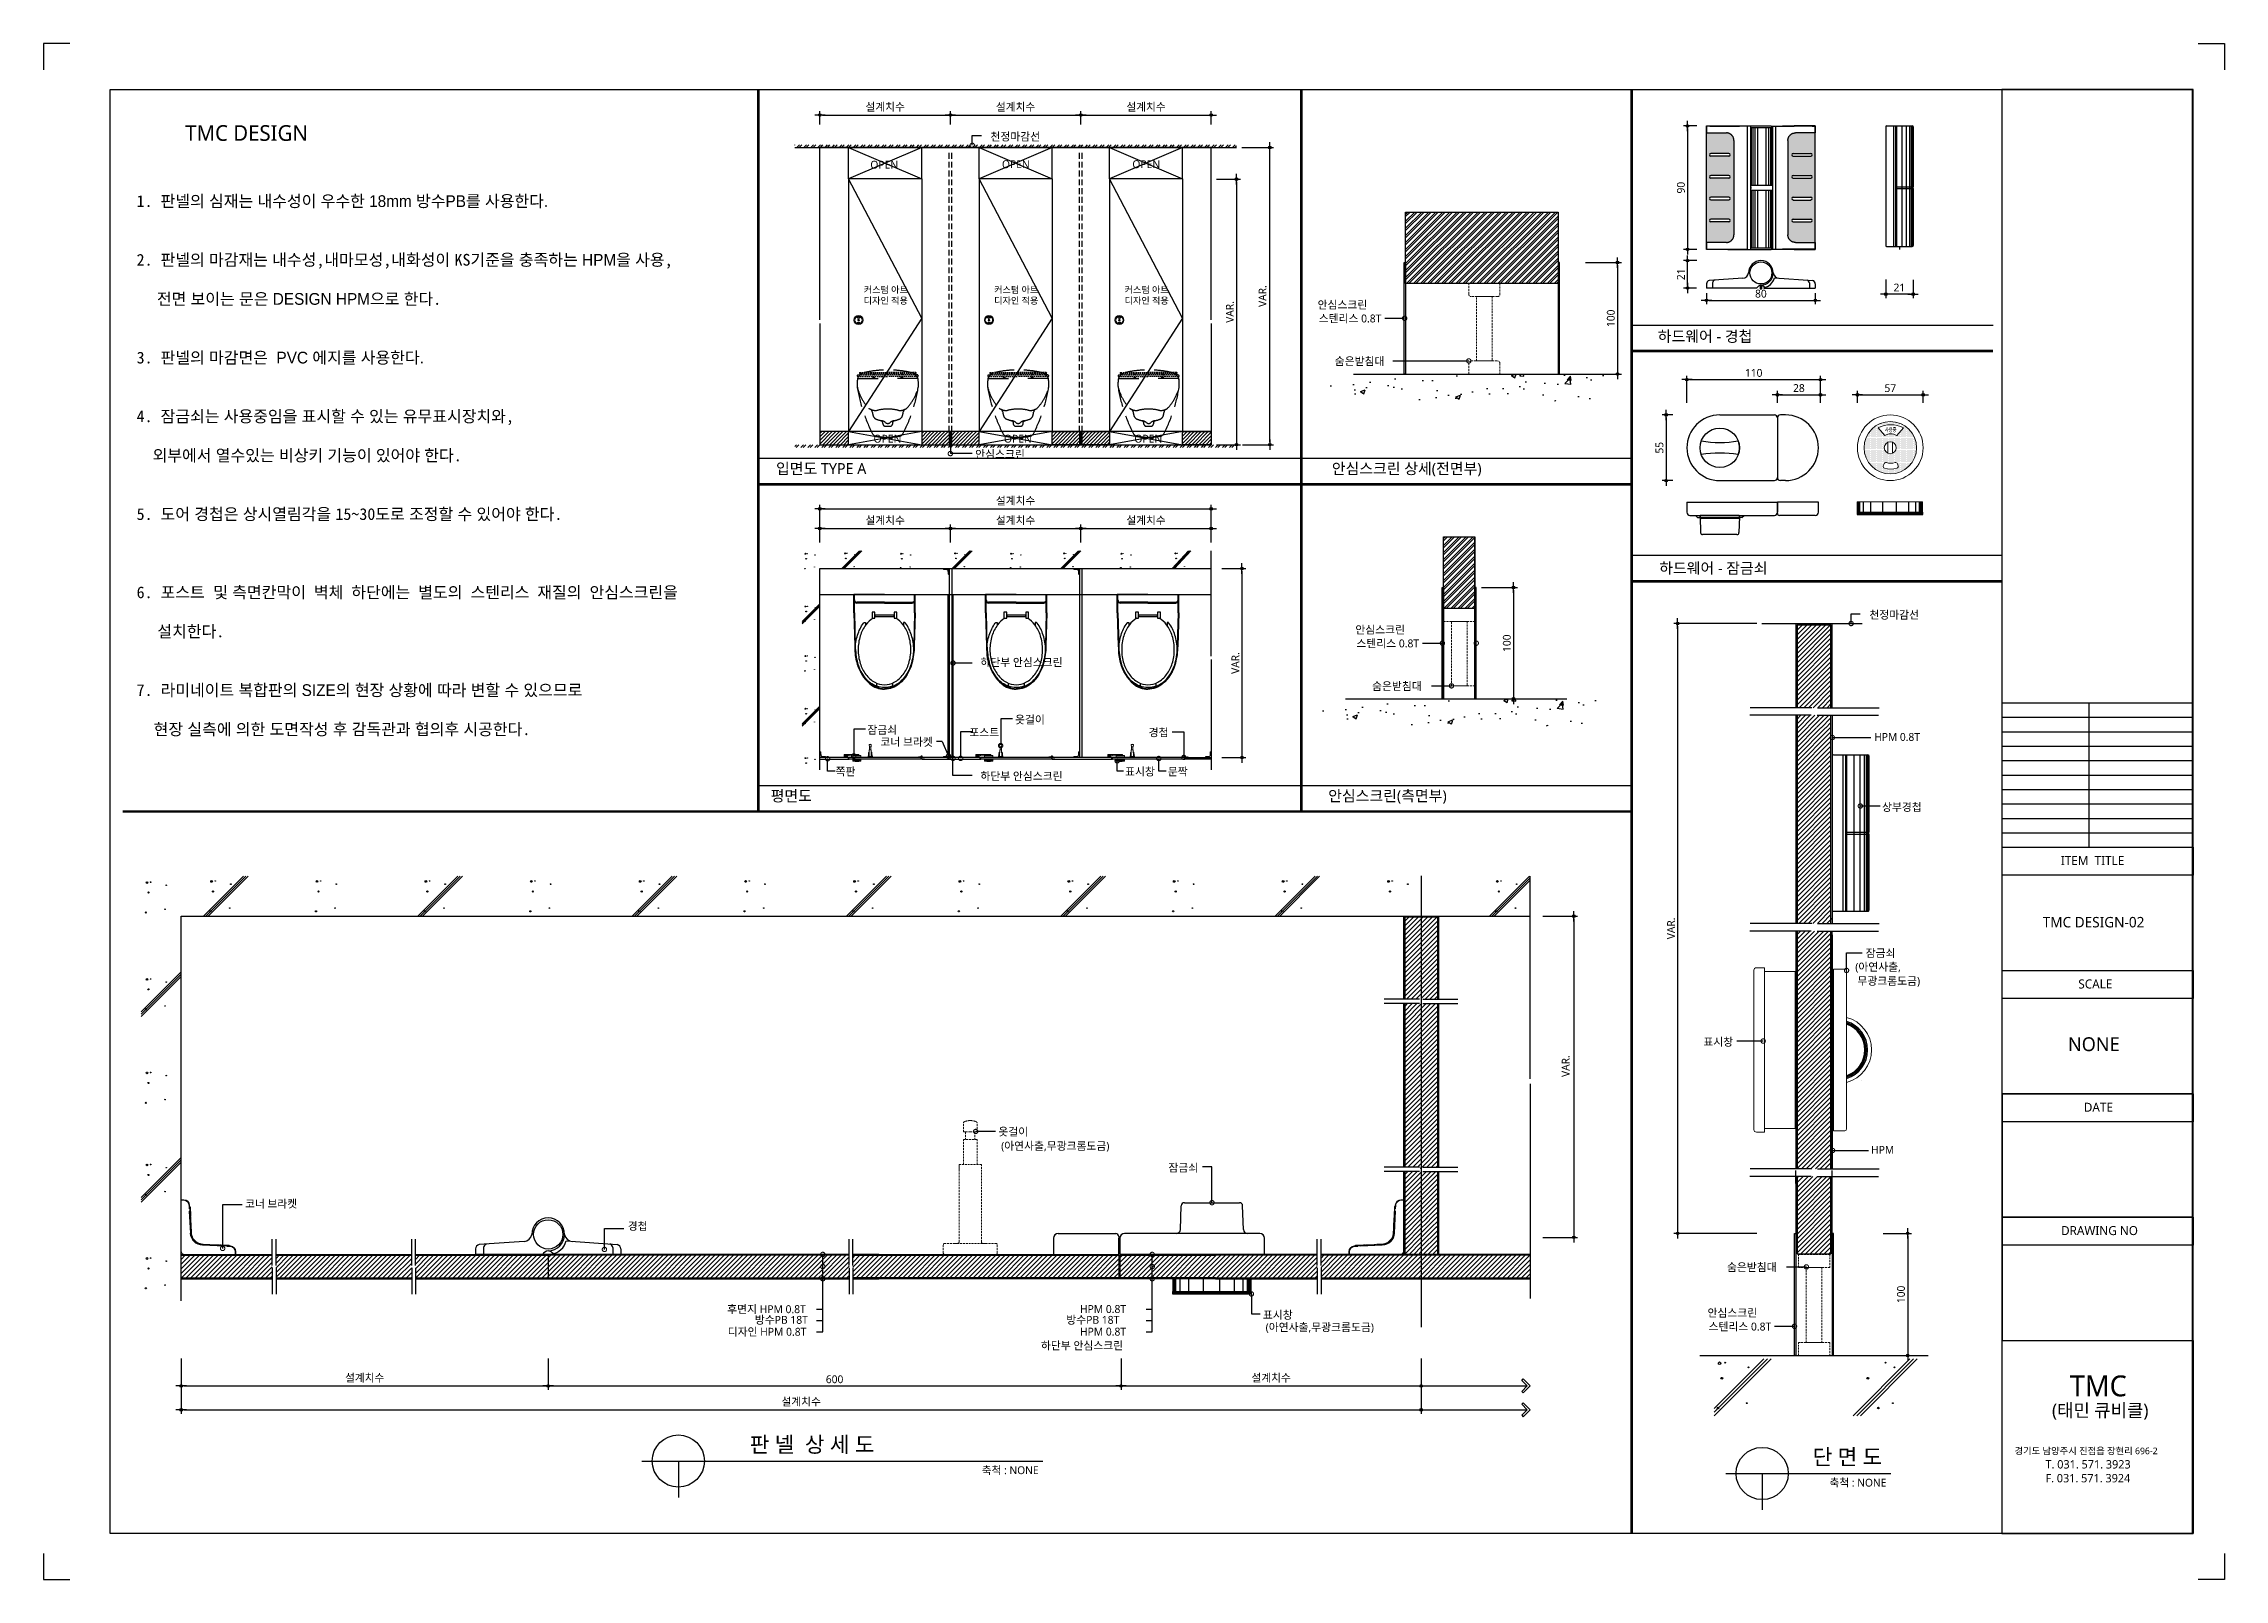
# Model space of a CAD drawing. Extents: x -256 to 8104, y -176 to 5714.
import ezdxf
from ezdxf.enums import TextEntityAlignment as Align

# ---------------------------------------------------------------- set-up
doc = ezdxf.new("R2010")
doc.units = 0
doc.header["$LTSCALE"] = 30
doc.linetypes.add('CEN', pattern=[62, 60, -1, 0, -1])
doc.linetypes.add('HIDDEN', pattern=[0.375, 0.25, -0.125])
doc.layers.get('0').update_dxf_attribs({"linetype": 'CONTINUOUS'})
doc.layers.get('DEFPOINTS').update_dxf_attribs({"linetype": 'CONTINUOUS'})
for name, color, linetype in [('02---제품선', 4, 'CONTINUOUS'), ('0_toilet', 6, 'CONTINUOUS'), ('C', 2, 'CONTINUOUS'), ('curior-0Line', 252, 'CONTINUOUS'), ('DIM', 7, 'CONTINUOUS'), ('HAT', 8, 'CONTINUOUS'), ('HID', 9, 'HIDDEN'), ('jac text', 7, 'CONTINUOUS'), ('TIT', 3, 'CONTINUOUS'), ('경첩', 4, 'CONTINUOUS'), ('문자', 3, 'CONTINUOUS'), ('부자재', 4, 'CONTINUOUS'), ('옷걸이', 4, 'CONTINUOUS'), ('잠금쇠(회전형)', 4, 'CONTINUOUS'), ('중심선', 1, 'CEN'), ('치수', 1, 'CONTINUOUS'), ('판넬', 2, 'CONTINUOUS'), ('해치', 8, 'CONTINUOUS')]:
    doc.layers.add(name, color=color, linetype=linetype)
doc.styles.add('HDW', font='gulim.ttc')
doc.styles.add('돋움', font='malgun.ttf')
doc.dimstyles.new('10', dxfattribs={"dimscale": 10, "dimtxt": 3, "dimasz": 1, "dimexe": 1.5, "dimexo": 2, "dimgap": 1, "dimtad": 1, "dimdec": 0, "dimlunit": 6, "dimtxsty": '돋움', "dimblk": 'DIMDOT', "dimcen": -1, "dimdle": 1.5, "dimclrt": 3, "dimazin": 3, "dimtfac": 1, "dimtdec": 0, "dimtix": 1, "dimtmove": 2, "dimatfit": 3, "dimldrblk": 'DIMDOT', "dimarcsym": 0})
pattern_1 = [(45, (9867.086, -48.667), (-8.980256, 8.980256), [])]
pattern_2 = [(45, (9806.501, 43.407), (-8.980256, 8.980256), [])]

# ---------------------------------------------------------------- blocks, each defined once
blk = doc.blocks.new('DIMDOT')
at = {"linetype": 'Continuous'}
blk.add_line((-2, 0), (2, 0), dxfattribs=at)
for radius in [0.5, 0.25]:
    blk.add_circle((0, 0), radius, dxfattribs=at)
blk = doc.blocks.new('*D44')
at = {"layer": 'DEFPOINTS', "color": 0}
for p in [(21408.8, 5567.2), (20908.8, 5511), (21408.8, 5511)]:
    blk.add_point(p, dxfattribs=at)
at = {"layer": 'DIM', "color": 0, "lineweight": -2, "ltscale": 10}
for p, q in [((20908.8, 5531), (20908.8, 5582.2)), ((20918.8, 5567.2), (21398.8, 5567.2)), ((21408.8, 5531), (21408.8, 5582.2))]:
    blk.add_line(p, q, dxfattribs=at)
at = {"layer": 'DIM', "color": 0, "lineweight": -2, "xscale": 10, "yscale": 10, "zscale": 10, "rotation": 180}
blk.add_blockref('DIMDOT', (20908.8, 5567.2), dxfattribs=at)
at = {"layer": 'DIM', "color": 0, "lineweight": -2, "xscale": 10, "yscale": 10, "zscale": 10}
blk.add_blockref('DIMDOT', (21408.8, 5567.2), dxfattribs=at)
at = {"layer": 'DIM', "color": 3, "insert": (21158.8, 5596.9), "char_height": 30, "attachment_point": 5, "style": '돋움'}
blk.add_mtext('설계치수', dxfattribs=at)
blk = doc.blocks.new('*D45')
at = {"layer": 'DEFPOINTS', "color": 0}
for p in [(21908.8, 5567.2), (21408.8, 5511), (21908.8, 5511)]:
    blk.add_point(p, dxfattribs=at)
at = {"layer": 'DIM', "color": 0, "lineweight": -2, "ltscale": 10}
for p, q in [((21408.8, 5531), (21408.8, 5582.2)), ((21418.8, 5567.2), (21898.8, 5567.2)), ((21908.8, 5531), (21908.8, 5582.2))]:
    blk.add_line(p, q, dxfattribs=at)
at = {"layer": 'DIM', "color": 0, "lineweight": -2, "xscale": 10, "yscale": 10, "zscale": 10, "rotation": 180}
blk.add_blockref('DIMDOT', (21408.8, 5567.2), dxfattribs=at)
at = {"layer": 'DIM', "color": 0, "lineweight": -2, "xscale": 10, "yscale": 10, "zscale": 10}
blk.add_blockref('DIMDOT', (21908.8, 5567.2), dxfattribs=at)
at = {"layer": 'DIM', "color": 3, "insert": (21658.8, 5596.9), "char_height": 30, "attachment_point": 5, "style": '돋움'}
blk.add_mtext('설계치수', dxfattribs=at)
blk = doc.blocks.new('*D46')
at = {"layer": 'DEFPOINTS', "color": 0}
for p in [(22408.8, 5567.2), (21908.8, 5511), (22408.8, 5511)]:
    blk.add_point(p, dxfattribs=at)
at = {"layer": 'DIM', "color": 0, "lineweight": -2, "ltscale": 10}
for p, q in [((21908.8, 5531), (21908.8, 5582.2)), ((21918.8, 5567.2), (22398.8, 5567.2)), ((22408.8, 5531), (22408.8, 5582.2))]:
    blk.add_line(p, q, dxfattribs=at)
at = {"layer": 'DIM', "color": 0, "lineweight": -2, "xscale": 10, "yscale": 10, "zscale": 10, "rotation": 180}
blk.add_blockref('DIMDOT', (21908.8, 5567.2), dxfattribs=at)
at = {"layer": 'DIM', "color": 0, "lineweight": -2, "xscale": 10, "yscale": 10, "zscale": 10}
blk.add_blockref('DIMDOT', (22408.8, 5567.2), dxfattribs=at)
at = {"layer": 'DIM', "color": 3, "insert": (22158.8, 5596.9), "char_height": 30, "attachment_point": 5, "style": '돋움'}
blk.add_mtext('설계치수', dxfattribs=at)
blk = doc.blocks.new('*D47')
at = {"layer": 'DEFPOINTS', "color": 0}
for p in [(22408.8, 5321.3), (22408.8, 4303.1), (22505.7, 4303.1)]:
    blk.add_point(p, dxfattribs=at)
at = {"layer": 'DIM', "color": 0, "lineweight": -2, "ltscale": 10}
for p, q in [((22428.8, 5321.3), (22520.7, 5321.3)), ((22505.7, 5311.3), (22505.7, 4313.1)), ((22428.8, 4303.1), (22520.7, 4303.1))]:
    blk.add_line(p, q, dxfattribs=at)
at = {"layer": 'DIM', "color": 0, "lineweight": -2, "xscale": 10, "yscale": 10, "zscale": 10}
for p, rotation in [((22505.7, 5321.3), 90), ((22505.7, 4303.1), 270)]:
    blk.add_blockref('DIMDOT', p, dxfattribs=dict(at, rotation=rotation))
at = {"layer": 'DIM', "color": 3, "insert": (22480.5, 4812.2), "char_height": 30, "attachment_point": 5, "rotation": 90, "style": '돋움'}
blk.add_mtext('VAR.', dxfattribs=at)
blk = doc.blocks.new('*D48')
at = {"layer": 'DEFPOINTS', "color": 0}
for p in [(22429.8, 3828.2), (22429.8, 3103.2), (22526.7, 3103.2)]:
    blk.add_point(p, dxfattribs=at)
at = {"layer": 'DIM', "color": 0, "lineweight": -2, "ltscale": 10}
for p, q in [((22449.8, 3828.2), (22541.7, 3828.2)), ((22526.7, 3818.2), (22526.7, 3113.2)), ((22449.8, 3103.2), (22541.7, 3103.2))]:
    blk.add_line(p, q, dxfattribs=at)
at = {"layer": 'DIM', "color": 0, "lineweight": -2, "xscale": 10, "yscale": 10, "zscale": 10}
for p, rotation in [((22526.7, 3828.2), 90), ((22526.7, 3103.2), 270)]:
    blk.add_blockref('DIMDOT', p, dxfattribs=dict(at, rotation=rotation))
at = {"layer": 'DIM', "color": 3, "insert": (22501.5, 3465.7), "char_height": 30, "attachment_point": 5, "rotation": 90, "style": '돋움'}
blk.add_mtext('VAR.', dxfattribs=at)
blk = doc.blocks.new('_DOTSMALL')
at = {"color": 0, "linetype": 'ByBlock', "const_width": 0.5}
blk.add_lwpolyline([(-0.0625, 0, 1), (0.0625, 0, 1)], format="xyb", close=True, dxfattribs=at)
blk = doc.blocks.new('A$C63EC304E')
at = {"layer": '치수', "color": 1, "xscale": 2.5, "yscale": 2.5, "zscale": 2.5, "rotation": 234.3098741996962}
blk.add_blockref('_DOTSMALL', (0.31, 0.31), dxfattribs=at)
blk = doc.blocks.new('A$C2BC9653E')
at = {"layer": '치수', "xscale": 0.3333333333333333, "yscale": 0.3333333333333333, "zscale": 0.3333333333333333}
blk.add_blockref('A$C63EC304E', (0, 0), dxfattribs=at)
blk = doc.blocks.new('A$C7FC71301')
at = {"layer": '치수', "rotation": 180}
blk.add_blockref('A$C2BC9653E', (0.21, 0.21), dxfattribs=at)
blk = doc.blocks.new('A$C4A20372B')
at = {"layer": '치수'}
blk.add_blockref('A$C7FC71301', (0, 0), dxfattribs=at)
blk = doc.blocks.new('A$C566469F5')
at = {"layer": '치수'}
blk.add_blockref('A$C4A20372B', (0, 0), dxfattribs=at)
blk = doc.blocks.new('A$C7E317CD4')
at = {"layer": '해치', "xscale": 2, "yscale": 2, "zscale": 2}
blk.add_blockref('A$C566469F5', (0, 0), dxfattribs=at)
blk = doc.blocks.new('A$C601D7F27')
at = {"layer": '치수'}
blk.add_blockref('A$C7E317CD4', (0, 0), dxfattribs=at)
blk = doc.blocks.new('A$C38802C08')
at = {"layer": '치수'}
blk.add_blockref('A$C601D7F27', (0, 0), dxfattribs=at)
blk = doc.blocks.new('*D49')
at = {"layer": 'DEFPOINTS', "color": 0}
for p in [(22408.8, 3981.7), (21908.8, 3908.6), (22408.8, 3908.6)]:
    blk.add_point(p, dxfattribs=at)
at = {"layer": 'DIM', "color": 0, "lineweight": -2, "ltscale": 10}
for p, q in [((21908.8, 3928.6), (21908.8, 3996.7)), ((21918.8, 3981.7), (22398.8, 3981.7)), ((22408.8, 3928.6), (22408.8, 3996.7))]:
    blk.add_line(p, q, dxfattribs=at)
at = {"layer": 'DIM', "color": 0, "lineweight": -2, "xscale": 10, "yscale": 10, "zscale": 10, "rotation": 180}
blk.add_blockref('DIMDOT', (21908.8, 3981.7), dxfattribs=at)
at = {"layer": 'DIM', "color": 0, "lineweight": -2, "xscale": 10, "yscale": 10, "zscale": 10}
blk.add_blockref('DIMDOT', (22408.8, 3981.7), dxfattribs=at)
at = {"layer": 'DIM', "color": 3, "insert": (22158.8, 4011.4), "char_height": 30, "attachment_point": 5, "style": '돋움'}
blk.add_mtext('설계치수', dxfattribs=at)
blk = doc.blocks.new('*D50')
at = {"layer": 'DEFPOINTS', "color": 0}
for p in [(22408.8, 4057.1), (20908.8, 3908.6), (22408.8, 3908.6)]:
    blk.add_point(p, dxfattribs=at)
at = {"layer": 'DIM', "color": 0, "lineweight": -2, "ltscale": 10}
for p, q in [((20908.8, 3928.6), (20908.8, 4072.1)), ((20918.8, 4057.1), (22398.8, 4057.1)), ((22408.8, 3928.6), (22408.8, 4072.1))]:
    blk.add_line(p, q, dxfattribs=at)
at = {"layer": 'DIM', "color": 0, "lineweight": -2, "xscale": 10, "yscale": 10, "zscale": 10, "rotation": 180}
blk.add_blockref('DIMDOT', (20908.8, 4057.1), dxfattribs=at)
at = {"layer": 'DIM', "color": 0, "lineweight": -2, "xscale": 10, "yscale": 10, "zscale": 10}
blk.add_blockref('DIMDOT', (22408.8, 4057.1), dxfattribs=at)
at = {"layer": 'DIM', "color": 3, "insert": (21658.8, 4086.7), "char_height": 30, "attachment_point": 5, "style": '돋움'}
blk.add_mtext('설계치수', dxfattribs=at)
blk = doc.blocks.new('*D51')
at = {"layer": 'DEFPOINTS', "color": 0}
for p in [(21908.8, 3981.7), (21408.8, 3908.6), (21908.8, 3908.6)]:
    blk.add_point(p, dxfattribs=at)
at = {"layer": 'DIM', "color": 0, "lineweight": -2, "ltscale": 10}
for p, q in [((21408.8, 3928.6), (21408.8, 3996.7)), ((21418.8, 3981.7), (21898.8, 3981.7)), ((21908.8, 3928.6), (21908.8, 3996.7))]:
    blk.add_line(p, q, dxfattribs=at)
at = {"layer": 'DIM', "color": 0, "lineweight": -2, "xscale": 10, "yscale": 10, "zscale": 10, "rotation": 180}
blk.add_blockref('DIMDOT', (21408.8, 3981.7), dxfattribs=at)
at = {"layer": 'DIM', "color": 0, "lineweight": -2, "xscale": 10, "yscale": 10, "zscale": 10}
blk.add_blockref('DIMDOT', (21908.8, 3981.7), dxfattribs=at)
at = {"layer": 'DIM', "color": 3, "insert": (21658.8, 4011.4), "char_height": 30, "attachment_point": 5, "style": '돋움'}
blk.add_mtext('설계치수', dxfattribs=at)
blk = doc.blocks.new('*D52')
at = {"layer": 'DEFPOINTS', "color": 0}
for p in [(21408.8, 3981.7), (20908.8, 3908.6), (21408.8, 3908.6)]:
    blk.add_point(p, dxfattribs=at)
at = {"layer": 'DIM', "color": 0, "lineweight": -2, "ltscale": 10}
for p, q in [((20908.8, 3928.6), (20908.8, 3996.7)), ((20918.8, 3981.7), (21398.8, 3981.7)), ((21408.8, 3928.6), (21408.8, 3996.7))]:
    blk.add_line(p, q, dxfattribs=at)
at = {"layer": 'DIM', "color": 0, "lineweight": -2, "xscale": 10, "yscale": 10, "zscale": 10, "rotation": 180}
blk.add_blockref('DIMDOT', (20908.8, 3981.7), dxfattribs=at)
at = {"layer": 'DIM', "color": 0, "lineweight": -2, "xscale": 10, "yscale": 10, "zscale": 10}
blk.add_blockref('DIMDOT', (21408.8, 3981.7), dxfattribs=at)
at = {"layer": 'DIM', "color": 3, "insert": (21158.8, 4011.4), "char_height": 30, "attachment_point": 5, "style": '돋움'}
blk.add_mtext('설계치수', dxfattribs=at)
blk = doc.blocks.new('*D53')
at = {"layer": 'DEFPOINTS', "color": 0}
for p in [(24744.3, 4552.6), (24232.3, 4444), (24744.3, 4444)]:
    blk.add_point(p, dxfattribs=at)
at = {"layer": 'DIM', "color": 0, "lineweight": -2, "ltscale": 10}
for p, q in [((24232.3, 4464), (24232.3, 4567.6)), ((24242.3, 4552.6), (24734.3, 4552.6)), ((24744.3, 4464), (24744.3, 4567.6))]:
    blk.add_line(p, q, dxfattribs=at)
at = {"layer": 'DIM', "color": 0, "lineweight": -2, "xscale": 10, "yscale": 10, "zscale": 10, "rotation": 180}
blk.add_blockref('DIMDOT', (24232.3, 4552.6), dxfattribs=at)
at = {"layer": 'DIM', "color": 0, "lineweight": -2, "xscale": 10, "yscale": 10, "zscale": 10}
blk.add_blockref('DIMDOT', (24744.3, 4552.6), dxfattribs=at)
at = {"layer": 'DIM', "color": 3, "insert": (24488.3, 4578.2), "char_height": 30, "attachment_point": 5, "style": '돋움'}
blk.add_mtext('110', dxfattribs=at)
blk = doc.blocks.new('*D54')
at = {"layer": 'DEFPOINTS', "color": 0}
for p in [(24579.2, 4444), (24744.3, 4494.6), (24744.3, 4444)]:
    blk.add_point(p, dxfattribs=at)
at = {"layer": 'DIM', "color": 0, "lineweight": -2, "ltscale": 10}
for p, q in [((24579.2, 4464), (24579.2, 4509.6)), ((24589.2, 4494.6), (24734.3, 4494.6)), ((24744.3, 4464), (24744.3, 4509.6))]:
    blk.add_line(p, q, dxfattribs=at)
at = {"layer": 'DIM', "color": 0, "lineweight": -2, "xscale": 10, "yscale": 10, "zscale": 10, "rotation": 180}
blk.add_blockref('DIMDOT', (24579.2, 4494.6), dxfattribs=at)
at = {"layer": 'DIM', "color": 0, "lineweight": -2, "xscale": 10, "yscale": 10, "zscale": 10}
blk.add_blockref('DIMDOT', (24744.3, 4494.6), dxfattribs=at)
at = {"layer": 'DIM', "color": 3, "insert": (24661.7, 4520.1), "char_height": 30, "attachment_point": 5, "style": '돋움'}
blk.add_mtext('28', dxfattribs=at)
blk = doc.blocks.new('*D55')
at = {"layer": 'DEFPOINTS', "color": 0}
for p in [(24886, 4444), (25138, 4494.6), (25138, 4444)]:
    blk.add_point(p, dxfattribs=at)
at = {"layer": 'DIM', "color": 0, "lineweight": -2, "ltscale": 10}
for p, q in [((24886, 4464), (24886, 4509.6)), ((24896, 4494.6), (25128, 4494.6)), ((25138, 4464), (25138, 4509.6))]:
    blk.add_line(p, q, dxfattribs=at)
at = {"layer": 'DIM', "color": 0, "lineweight": -2, "xscale": 10, "yscale": 10, "zscale": 10, "rotation": 180}
blk.add_blockref('DIMDOT', (24886, 4494.6), dxfattribs=at)
at = {"layer": 'DIM', "color": 0, "lineweight": -2, "xscale": 10, "yscale": 10, "zscale": 10}
blk.add_blockref('DIMDOT', (25138, 4494.6), dxfattribs=at)
at = {"layer": 'DIM', "color": 3, "insert": (25012, 4519.9), "char_height": 30, "attachment_point": 5, "style": '돋움'}
blk.add_mtext('57', dxfattribs=at)
blk = doc.blocks.new('*D56')
at = {"layer": 'DEFPOINTS', "color": 0}
for p in [(24289.9, 5525.4), (24234.9, 5052.2), (24289.9, 5052.2)]:
    blk.add_point(p, dxfattribs=at)
at = {"layer": 'DIM', "color": 0, "lineweight": -2, "ltscale": 10}
for p, q in [((24269.9, 5525.4), (24219.9, 5525.4)), ((24234.9, 5515.4), (24234.9, 5062.2)), ((24269.9, 5052.2), (24219.9, 5052.2))]:
    blk.add_line(p, q, dxfattribs=at)
at = {"layer": 'DIM', "color": 0, "lineweight": -2, "xscale": 10, "yscale": 10, "zscale": 10}
for p, rotation in [((24234.9, 5525.4), 90), ((24234.9, 5052.2), 270)]:
    blk.add_blockref('DIMDOT', p, dxfattribs=dict(at, rotation=rotation))
at = {"layer": 'DIM', "color": 3, "insert": (24209.4, 5288.8), "char_height": 30, "attachment_point": 5, "rotation": 90, "style": '돋움'}
blk.add_mtext('90', dxfattribs=at)
blk = doc.blocks.new('*D57')
at = {"layer": 'DEFPOINTS', "color": 0}
for p in [(24307.5, 4904), (24724.6, 4904), (24724.6, 4856.6)]:
    blk.add_point(p, dxfattribs=at)
at = {"layer": 'DIM', "color": 0, "lineweight": -2, "ltscale": 10}
for p, q in [((24307.5, 4884), (24307.5, 4841.6)), ((24317.5, 4856.6), (24714.6, 4856.6)), ((24724.6, 4884), (24724.6, 4841.6))]:
    blk.add_line(p, q, dxfattribs=at)
at = {"layer": 'DIM', "color": 0, "lineweight": -2, "xscale": 10, "yscale": 10, "zscale": 10, "rotation": 180}
blk.add_blockref('DIMDOT', (24307.5, 4856.6), dxfattribs=at)
at = {"layer": 'DIM', "color": 0, "lineweight": -2, "xscale": 10, "yscale": 10, "zscale": 10}
blk.add_blockref('DIMDOT', (24724.6, 4856.6), dxfattribs=at)
at = {"layer": 'DIM', "color": 3, "insert": (24516, 4882.1), "char_height": 30, "attachment_point": 5, "style": '돋움'}
blk.add_mtext('80', dxfattribs=at)
blk = doc.blocks.new('*D58')
at = {"layer": 'DEFPOINTS', "color": 0}
for p in [(24234.9, 5009), (24289.9, 5009), (24289.2, 4904)]:
    blk.add_point(p, dxfattribs=at)
at = {"layer": 'DIM', "color": 0, "lineweight": -2, "ltscale": 10}
for p, q in [((24269.9, 5009), (24219.9, 5009)), ((24234.9, 4914), (24234.9, 4999)), ((24269.2, 4904), (24219.9, 4904))]:
    blk.add_line(p, q, dxfattribs=at)
at = {"layer": 'DIM', "color": 0, "lineweight": -2, "xscale": 10, "yscale": 10, "zscale": 10}
for p, rotation in [((24234.9, 5009), 90), ((24234.9, 4904), 270)]:
    blk.add_blockref('DIMDOT', p, dxfattribs=dict(at, rotation=rotation))
at = {"layer": 'DIM', "color": 3, "insert": (24209.5, 4956.5), "char_height": 30, "attachment_point": 5, "rotation": 90, "style": '돋움'}
blk.add_mtext('21', dxfattribs=at)
blk = doc.blocks.new('*D59')
at = {"layer": 'DEFPOINTS', "color": 0}
for p in [(24994.4, 4956.2), (25099.4, 4955.5), (24994.4, 4880.5)]:
    blk.add_point(p, dxfattribs=at)
at = {"layer": 'DIM', "color": 0, "lineweight": -2, "ltscale": 10}
for p, q in [((24994.4, 4936.2), (24994.4, 4865.5)), ((25099.4, 4935.5), (25099.4, 4865.5)), ((25089.4, 4880.5), (25004.4, 4880.5))]:
    blk.add_line(p, q, dxfattribs=at)
at = {"layer": 'DIM', "color": 0, "lineweight": -2, "xscale": 10, "yscale": 10, "zscale": 10, "rotation": 180}
blk.add_blockref('DIMDOT', (24994.4, 4880.5), dxfattribs=at)
at = {"layer": 'DIM', "color": 0, "lineweight": -2, "xscale": 10, "yscale": 10, "zscale": 10}
blk.add_blockref('DIMDOT', (25099.4, 4880.5), dxfattribs=at)
at = {"layer": 'DIM', "color": 3, "insert": (25046.9, 4905.8), "char_height": 30, "attachment_point": 5, "style": '돋움'}
blk.add_mtext('21', dxfattribs=at)
blk = doc.blocks.new('A$C10E41893')
at = {"layer": '부자재'}
for p, q in [((6, 0), (6, 196)), ((123, 196), (6, 196)), ((123, 192), (6, 192)), ((55, 0), (55, 177)), ((61, 0), (61, 177)), ((6, 0), (6, -196)), ((55, 0), (55, -177)), ((61, 0), (61, -177)), ((123, -192), (6, -192)), ((123, -196), (6, -196))]:
    blk.add_line(p, q, dxfattribs=at)
for points in [[(123, 196, -0.012538), (123, 196), (335, 190, -0.055395), (445, 175, -0.154276), (577, 93, -0.179504), (612, 0, -0.179504)], [(123, 192, -0.012538), (123, 192), (335, 187, -0.055395), (444, 172, -0.154276), (574, 91, -0.179504), (608, 0, -0.179504)], [(157, -72, 0.089162), (200, -119, 0.085733), (270, -155, 0.075373), (359, -168, 0.075373), (447, -155, 0.085733), (517, -119, 0.106084), (567, -62, 0.126931), (583, 0, 0.126931), (567, 62, 0.106084), (517, 119, 0.085733), (447, 155, 0.075373), (359, 168, 0.075373), (270, 155, 0.085733), (200, 119, 0.089162), (157, 72)], [(572, 51), (589, 51), (589, 60, 0.021185), (583, 71, 0.106084), (528, 134, 0.085733), (453, 172, 0.075373), (359, 187, 0.075373), (265, 172, 0.085733), (189, 134, 0.007337), (184, 130), (184, 122), (205, 122)], [(123, -196, 0.012538), (123, -196), (335, -190, 0.055395), (445, -175, 0.154276), (577, -93, 0.179504), (612, 0, 0.179504)], [(123, -192, 0.012538), (123, -192), (335, -187, 0.055395), (444, -172, 0.154276), (574, -91, 0.179504), (608, 0, 0.179504)], [(589, -51, 0.090214), (598, 0, 0.090214), (589, 51, 0.106084)], [(572, -51), (589, -51), (589, -60, -0.021185), (583, -71, -0.106084), (528, -134, -0.085733), (453, -172, -0.075373), (359, -187, -0.075373), (265, -172, -0.085733), (189, -134, -0.007337), (184, -130), (184, -122), (205, -122)]]:
    blk.add_lwpolyline(points, format="xyb", dxfattribs=at)
blk.add_lwpolyline([(138, -61), (119, -61), (119, -79), (157, -79), (157, -61), (138, -61), (147, -61), (147, 61), (138, 61), (157, 61), (157, 79), (119, 79), (119, 61), (138, 61), (138, -61), (119, -61)], dxfattribs=at)
for centre, start, end in [((40, 177), 0, 90), ((46, 177), 0, 90), ((40, -177), 270, 0), ((46, -177), 270, 0)]:
    blk.add_arc(centre, 15, start, end, dxfattribs=at)
blk = doc.blocks.new('A$C460A2A32')
at = {"color": 0}
for p, q in [((3, 20), (0, 16)), ((3, 20), (9, 20)), ((4, 10), (162, 10)), ((9, 20), (162, 20)), ((13, 32), (11, 30)), ((13, 32), (162, 32)), ((13, 27), (162, 27)), ((312, 32), (162, 32)), ((312, 27), (162, 27)), ((316, 20), (162, 20)), ((321, 10), (162, 10)), ((312, 32), (313, 30)), ((322, 20), (316, 20)), ((322, 20), (324, 16))]:
    blk.add_line(p, q, dxfattribs=at)
for centre, radius, start, end in [((4, 14), 4, 150.0107, 270), ((13, 29), 2, 135, 270), ((109, 28), 26, 182.6717, 198.4118), ((109, 10), 26, 180, 202.6199), ((107, 28), 23, 183.0205, 200.9186), ((107, 10), 23, 180, 205.7715), ((69, 10), 23, 334.2285, 0), ((69, 28), 23, 339.0814, 356.9795), ((67, 10), 26, 337.3801, 0), ((67, 28), 26, 341.5882, 357.3283), ((257, 10), 26, 180, 202.6199), ((257, 28), 26, 182.6717, 198.4118), ((256, 28), 23, 183.0205, 200.9186), ((256, 10), 23, 180, 205.7715), ((217, 10), 23, 334.2285, 0), ((217, 28), 23, 339.0814, 356.9795), ((216, 28), 26, 341.5882, 357.3283), ((216, 10), 26, 337.3801, 0), ((312, 29), 2, 270, 45), ((321, 14), 4, 270, 29.9893)]:
    blk.add_arc(centre, radius, start, end, dxfattribs=at)
blk = doc.blocks.new('*D60')
at = {"layer": 'DEFPOINTS', "color": 0}
for p in [(24197.9, 4417.4), (24152.3, 4165.4), (24197.9, 4165.4)]:
    blk.add_point(p, dxfattribs=at)
at = {"layer": 'DIM', "color": 0, "lineweight": -2, "ltscale": 10}
for p, q in [((24177.9, 4417.4), (24137.3, 4417.4)), ((24152.3, 4407.4), (24152.3, 4175.4)), ((24177.9, 4165.4), (24137.3, 4165.4))]:
    blk.add_line(p, q, dxfattribs=at)
at = {"layer": 'DIM', "color": 0, "lineweight": -2, "xscale": 10, "yscale": 10, "zscale": 10}
for p, rotation in [((24152.3, 4417.4), 90), ((24152.3, 4165.4), 270)]:
    blk.add_blockref('DIMDOT', p, dxfattribs=dict(at, rotation=rotation))
at = {"layer": 'DIM', "color": 3, "insert": (24127, 4291.4), "char_height": 30, "attachment_point": 5, "rotation": 90, "style": '돋움'}
blk.add_mtext('55', dxfattribs=at)
blk = doc.blocks.new('*D61')
at = {"layer": 'DEFPOINTS', "color": 0}
for p in [(24520.9, 3617.4), (24196.8, 1278.5), (24520.9, 1278.5)]:
    blk.add_point(p, dxfattribs=at)
at = {"layer": 'DIM', "color": 0, "lineweight": -2, "ltscale": 10}
for p, q in [((24500.9, 3617.4), (24181.8, 3617.4)), ((24196.8, 3607.4), (24196.8, 1288.5)), ((24500.9, 1278.5), (24181.8, 1278.5))]:
    blk.add_line(p, q, dxfattribs=at)
at = {"layer": 'DIM', "color": 0, "lineweight": -2, "xscale": 10, "yscale": 10, "zscale": 10}
for p, rotation in [((24196.8, 3617.4), 90), ((24196.8, 1278.5), 270)]:
    blk.add_blockref('DIMDOT', p, dxfattribs=dict(at, rotation=rotation))
at = {"layer": 'DIM', "color": 3, "insert": (24171.6, 2448), "char_height": 30, "attachment_point": 5, "rotation": 90, "style": '돋움'}
blk.add_mtext('VAR.', dxfattribs=at)
blk = doc.blocks.new('A$C13EB2441')
for p, q in [((0.84, 7.37), (0.84, 14.11)), ((0.84, 6.74), (0.84, 0))]:
    blk.add_line(p, q)
blk = doc.blocks.new('*D62')
at = {"layer": 'DEFPOINTS', "color": 0}
for p in [(24964.4, 1278.5), (24964.4, 810.2), (25078.7, 810.2)]:
    blk.add_point(p, dxfattribs=at)
at = {"layer": 'DIM', "color": 0, "lineweight": -2, "ltscale": 10}
for p, q in [((24984.4, 1278.5), (25093.7, 1278.5)), ((25078.7, 1268.5), (25078.7, 820.2)), ((24984.4, 810.2), (25093.7, 810.2))]:
    blk.add_line(p, q, dxfattribs=at)
at = {"layer": 'DIM', "color": 0, "lineweight": -2, "xscale": 10, "yscale": 10, "zscale": 10}
for p, rotation in [((25078.7, 1278.5), 90), ((25078.7, 810.2), 270)]:
    blk.add_blockref('DIMDOT', p, dxfattribs=dict(at, rotation=rotation))
at = {"layer": 'DIM', "color": 3, "insert": (25053.1, 1044.4), "char_height": 30, "attachment_point": 5, "rotation": 90, "style": '돋움'}
blk.add_mtext('100', dxfattribs=at)
blk = doc.blocks.new('*D63')
at = {"layer": 'DEFPOINTS', "color": 0}
for p in [(23424.7, 3755.5), (23424.7, 3328.1), (23567.6, 3328.1)]:
    blk.add_point(p, dxfattribs=at)
at = {"layer": 'DIM', "color": 0, "lineweight": -2, "ltscale": 10}
for p, q in [((23444.7, 3755.5), (23582.6, 3755.5)), ((23567.6, 3745.5), (23567.6, 3338.1)), ((23444.7, 3328.1), (23582.6, 3328.1))]:
    blk.add_line(p, q, dxfattribs=at)
at = {"layer": 'DIM', "color": 0, "lineweight": -2, "xscale": 10, "yscale": 10, "zscale": 10}
for p, rotation in [((23567.6, 3755.5), 90), ((23567.6, 3328.1), 270)]:
    blk.add_blockref('DIMDOT', p, dxfattribs=dict(at, rotation=rotation))
at = {"layer": 'DIM', "color": 3, "insert": (23542.1, 3541.8), "char_height": 30, "attachment_point": 5, "rotation": 90, "style": '돋움'}
blk.add_mtext('100', dxfattribs=at)
blk = doc.blocks.new('*D64')
at = {"layer": 'DEFPOINTS', "color": 0}
for p in [(22505.7, 5442.8), (22633.1, 5442.8), (22508.2, 4303.1)]:
    blk.add_point(p, dxfattribs=at)
at = {"layer": 'DIM', "color": 0, "lineweight": -2, "ltscale": 10}
for p, q in [((22525.7, 5442.8), (22648.1, 5442.8)), ((22633.1, 4313.1), (22633.1, 5432.8)), ((22528.2, 4303.1), (22648.1, 4303.1))]:
    blk.add_line(p, q, dxfattribs=at)
at = {"layer": 'DIM', "color": 0, "lineweight": -2, "xscale": 10, "yscale": 10, "zscale": 10}
for p, rotation in [((22633.1, 5442.8), 90), ((22633.1, 4303.1), 270)]:
    blk.add_blockref('DIMDOT', p, dxfattribs=dict(at, rotation=rotation))
at = {"layer": 'DIM', "color": 3, "insert": (22605.8, 4872.9), "char_height": 30, "attachment_point": 5, "rotation": 90, "style": '돋움'}
blk.add_mtext('VAR.', dxfattribs=at)
blk = doc.blocks.new('*D65')
at = {"layer": 'DEFPOINTS', "color": 0}
for p in [(23823.4, 5001.6), (23823.4, 4574.2), (23966.3, 4574.2)]:
    blk.add_point(p, dxfattribs=at)
at = {"layer": 'DIM', "color": 0, "lineweight": -2, "ltscale": 10}
for p, q in [((23843.4, 5001.6), (23981.3, 5001.6)), ((23966.3, 4991.6), (23966.3, 4584.2)), ((23843.4, 4574.2), (23981.3, 4574.2))]:
    blk.add_line(p, q, dxfattribs=at)
at = {"layer": 'DIM', "color": 0, "lineweight": -2, "xscale": 10, "yscale": 10, "zscale": 10}
for p, rotation in [((23966.3, 5001.6), 90), ((23966.3, 4574.2), 270)]:
    blk.add_blockref('DIMDOT', p, dxfattribs=dict(at, rotation=rotation))
at = {"layer": 'DIM', "color": 3, "insert": (23940.7, 4787.9), "char_height": 30, "attachment_point": 5, "rotation": 90, "style": '돋움'}
blk.add_mtext('100', dxfattribs=at)
blk = doc.blocks.new('*D66')
at = {"layer": 'DEFPOINTS', "color": 0}
for p in [(18459.9, 818.9), (19867, 818.9), (19867, 693.2)]:
    blk.add_point(p, dxfattribs=at)
at = {"layer": 'DIM', "color": 0, "lineweight": -2, "ltscale": 10}
for p, q in [((18459.9, 798.9), (18459.9, 678.2)), ((19867, 798.9), (19867, 678.2)), ((18469.9, 693.2), (19857, 693.2))]:
    blk.add_line(p, q, dxfattribs=at)
at = {"layer": 'DIM', "color": 0, "lineweight": -2, "xscale": 10, "yscale": 10, "zscale": 10, "rotation": 180}
blk.add_blockref('DIMDOT', (18459.9, 693.2), dxfattribs=at)
at = {"layer": 'DIM', "color": 0, "lineweight": -2, "xscale": 10, "yscale": 10, "zscale": 10}
blk.add_blockref('DIMDOT', (19867, 693.2), dxfattribs=at)
at = {"layer": 'DIM', "color": 3, "insert": (19163.5, 722.9), "char_height": 30, "attachment_point": 5, "style": '돋움'}
blk.add_mtext('설계치수', dxfattribs=at)
blk = doc.blocks.new('*D67')
at = {"layer": 'DEFPOINTS', "color": 0}
for p in [(18459.9, 818.9), (23213.8, 818.9), (23213.8, 601.8)]:
    blk.add_point(p, dxfattribs=at)
at = {"layer": 'DIM', "color": 0, "lineweight": -2, "ltscale": 10}
for p, q in [((18459.9, 798.9), (18459.9, 586.8)), ((23213.8, 798.9), (23213.8, 586.8)), ((18469.9, 601.8), (23203.8, 601.8))]:
    blk.add_line(p, q, dxfattribs=at)
at = {"layer": 'DIM', "color": 0, "lineweight": -2, "xscale": 10, "yscale": 10, "zscale": 10, "rotation": 180}
blk.add_blockref('DIMDOT', (18459.9, 601.8), dxfattribs=at)
at = {"layer": 'DIM', "color": 0, "lineweight": -2, "xscale": 10, "yscale": 10, "zscale": 10}
blk.add_blockref('DIMDOT', (23213.8, 601.8), dxfattribs=at)
at = {"layer": 'DIM', "color": 3, "insert": (20836.9, 631.4), "char_height": 30, "attachment_point": 5, "style": '돋움'}
blk.add_mtext('설계치수', dxfattribs=at)
blk = doc.blocks.new('*D68')
at = {"layer": 'DEFPOINTS', "color": 0}
for p in [(22063, 818.9), (23213.8, 818.9), (23213.8, 693.2)]:
    blk.add_point(p, dxfattribs=at)
at = {"layer": 'DIM', "color": 0, "lineweight": -2, "ltscale": 10}
for p, q in [((22063, 798.9), (22063, 678.2)), ((23213.8, 798.9), (23213.8, 678.2)), ((22073, 693.2), (23203.8, 693.2))]:
    blk.add_line(p, q, dxfattribs=at)
at = {"layer": 'DIM', "color": 0, "lineweight": -2, "xscale": 10, "yscale": 10, "zscale": 10, "rotation": 180}
blk.add_blockref('DIMDOT', (22063, 693.2), dxfattribs=at)
at = {"layer": 'DIM', "color": 0, "lineweight": -2, "xscale": 10, "yscale": 10, "zscale": 10}
blk.add_blockref('DIMDOT', (23213.8, 693.2), dxfattribs=at)
at = {"layer": 'DIM', "color": 3, "insert": (22638.4, 722.9), "char_height": 30, "attachment_point": 5, "style": '돋움'}
blk.add_mtext('설계치수', dxfattribs=at)
blk = doc.blocks.new('*D69')
at = {"layer": 'DEFPOINTS', "color": 0}
for p in [(19867, 818.9), (22063, 818.9), (22063, 693.2)]:
    blk.add_point(p, dxfattribs=at)
at = {"layer": 'DIM', "color": 0, "lineweight": -2, "ltscale": 10}
for p, q in [((19867, 798.9), (19867, 678.2)), ((22063, 798.9), (22063, 678.2)), ((19877, 693.2), (22053, 693.2))]:
    blk.add_line(p, q, dxfattribs=at)
at = {"layer": 'DIM', "color": 0, "lineweight": -2, "xscale": 10, "yscale": 10, "zscale": 10, "rotation": 180}
blk.add_blockref('DIMDOT', (19867, 693.2), dxfattribs=at)
at = {"layer": 'DIM', "color": 0, "lineweight": -2, "xscale": 10, "yscale": 10, "zscale": 10}
blk.add_blockref('DIMDOT', (22063, 693.2), dxfattribs=at)
at = {"layer": 'DIM', "color": 3, "insert": (20965, 718.7), "char_height": 30, "attachment_point": 5, "style": '돋움'}
blk.add_mtext('600', dxfattribs=at)
blk = doc.blocks.new('A$C06B31977')
for p, q in [((1.26, 11.06), (1.26, 21.17)), ((1.26, 10.11), (1.26, 0))]:
    blk.add_line(p, q)
blk = doc.blocks.new('*D70')
at = {"layer": 'DEFPOINTS', "color": 0}
for p in [(23660.6, 2494.6), (23660.6, 1263.2), (23798.5, 1263.2)]:
    blk.add_point(p, dxfattribs=at)
at = {"layer": 'DIM', "color": 0, "lineweight": -2, "ltscale": 10}
for p, q in [((23680.6, 2494.6), (23813.5, 2494.6)), ((23798.5, 2484.6), (23798.5, 1273.2)), ((23680.6, 1263.2), (23813.5, 1263.2))]:
    blk.add_line(p, q, dxfattribs=at)
at = {"layer": 'DIM', "color": 0, "lineweight": -2, "xscale": 10, "yscale": 10, "zscale": 10}
for p, rotation in [((23798.5, 2494.6), 90), ((23798.5, 1263.2), 270)]:
    blk.add_blockref('DIMDOT', p, dxfattribs=dict(at, rotation=rotation))
at = {"layer": 'DIM', "color": 3, "insert": (23767.7, 1919.8), "char_height": 30, "attachment_point": 5, "rotation": 90, "style": '돋움'}
blk.add_mtext('VAR.', dxfattribs=at)
blk = doc.blocks.new('DESIGN-02', base_point=(18188.6, 127.1))
h = blk.add_hatch()
h.set_pattern_fill('ANSI31', color=3, scale=3, angle=180)
h.set_pattern_definition([(225, (18227.086, -48.667), (6.735192, -6.735192), [])])
h.paths.add_polyline_path([(21018.8, 4353.1), (20908.8, 4353.1), (20908.8, 4303.1), (21018.8, 4303.1)])
h.paths.add_polyline_path([(21403.8, 4353.1), (21298.8, 4353.1), (21298.8, 4303.1), (21403.8, 4303.1)])
h.paths.add_polyline_path([(21518.8, 4353.1), (21413.8, 4353.1), (21413.8, 4303.1), (21518.8, 4303.1)])
h.paths.add_polyline_path([(21903.8, 4353.1), (21798.8, 4353.1), (21798.8, 4303.1), (21903.8, 4303.1)])
h.paths.add_polyline_path([(22018.8, 4353.1), (21913.8, 4353.1), (21913.8, 4303.1), (22018.8, 4303.1)])
h.paths.add_polyline_path([(22408.8, 4353.1), (22298.8, 4353.1), (22298.8, 4303.1), (22408.8, 4303.1)])
h = blk.add_hatch()
h.set_pattern_fill('ANSI31', color=2, style=0)
h.set_pattern_definition([(45, (18227.086, -48.6668), (-2.245064, 2.245064), [])])
h.paths.add_polyline_path([(21413.8, 4353.1), (21403.8, 4353.1), (21403.8, 4303.1), (21413.8, 4303.1)])
h = blk.add_hatch()
h.set_pattern_fill('ANSI31', color=2, style=0)
h.set_pattern_definition([(45, (18727.086, -48.6668), (-2.245064, 2.245064), [])])
h.paths.add_polyline_path([(21913.8, 4353.1), (21903.8, 4353.1), (21903.8, 4303.1), (21913.8, 4303.1)])
h = blk.add_hatch()
h.set_pattern_fill('ANSI31', color=2, style=0)
h.set_pattern_definition([(45, (21405.2524, 1791.3226), (-2.245064, 2.245064), [])])
h.paths.add_polyline_path([(23299.7, 3755.5), (23294.7, 3755.5), (23294.7, 3543.9, -1), (23294.7, 3539.7), (23294.7, 3328.1), (23299.7, 3328.1)])
h.paths.add_polyline_path([(23424.7, 3539.7, -1), (23424.7, 3543.9), (23424.7, 3755.5), (23419.7, 3755.5), (23419.7, 3328.1), (23424.7, 3328.1)])
at = {"layer": 'HAT'}
h = blk.add_hatch(dxfattribs=at)
h.set_pattern_fill('ANSI32', color=256, scale=2, style=0)
h.set_pattern_definition([(45, (9572.717, -190.143), (-13.470384, 13.470384), []), (45, (9581.697, -190.143), (-13.470384, 13.470384), [])])
h.paths.add_polyline_path([(20812.1, 5452.8), (22505.7, 5452.8), (22505.7, 5442.8), (20812.1, 5442.8)])
h = blk.add_hatch(dxfattribs=at)
h.set_pattern_fill('ANSI32', color=256, scale=2, style=0)
h.set_pattern_definition([(45, (9896.99, -57.5), (-13.470384, 13.470384), []), (45, (9905.97, -57.5), (-13.470384, 13.470384), [])])
h.paths.add_polyline_path([(23153.9, 5195.4), (23739.3, 5195.4), (23739.3, 4920.8), (23153.9, 4920.8)])
h = blk.add_hatch(dxfattribs=at)
h.set_pattern_fill('ANSI32', color=256, scale=2, style=0)
h.set_pattern_definition([(45, (9572.717, -8.163), (-13.470384, 13.470384), []), (45, (9581.697, -8.163), (-13.470384, 13.470384), [])])
h.paths.add_polyline_path([(20812.1, 4292.6), (22505.7, 4292.6), (22505.7, 4302.6), (20812.1, 4302.6)])
h = blk.add_hatch(dxfattribs=at)
h.set_pattern_fill('ANSI32', color=256, scale=2, style=0)
h.set_pattern_definition([(45, (18218.403, -48.667), (-13.470384, 13.470384), []), (45, (18227.384, -48.667), (-13.470384, 13.470384), [])])
h.paths.add_polyline_path([(23419.7, 3949.3), (23299.7, 3949.3), (23299.7, 3674.7), (23419.7, 3674.7), (23419.7, 3755.5)])
at = {"layer": 'HAT', "transparency": 33554687}
h = blk.add_hatch(dxfattribs=at)
h.set_pattern_fill('ANSI31', color=256, scale=4)
h.set_pattern_definition(pattern_1)
h.paths.add_polyline_path([(24711.1, 3294.5), (24733.3, 3294.5), (24784.7, 3294.5), (24784.7, 3612.4), (24654.7, 3612.4), (24654.7, 3294.5)])
at = {"layer": 'HAT'}
h = blk.add_hatch(dxfattribs=at)
h.set_pattern_fill('ANSI31', color=256, scale=4, style=0)
h.set_pattern_definition(pattern_1)
edge = h.paths.add_edge_path()
edge.add_line((24784.7, 3216.7), (24725.3, 3216.7))
edge.add_arc((24723.2, 3216.7), 2.08, -54.30987, 0, ccw=False)
edge.add_arc((24723.2, 3216.7), 2.08, 125.69013, 305.69013, ccw=False)
edge.add_arc((24723.2, 3216.7), 2.08, 0, 125.69013, ccw=False)
edge.add_line((24725.3, 3216.7), (24784.7, 3216.7))
edge.add_line((24784.7, 3216.7), (24784.7, 3265.4))
edge.add_line((24784.7, 3265.4), (24774.4, 3265.4))
edge.add_spline(control_points=[(24771.6, 3257.6), (24772.6, 3260.3), (24773.5, 3262.9), (24774.4, 3265.4)], knot_values=[0, 0, 0, 0, 0.152076, 0.152076, 0.152076, 0.152076], degree=3, periodic=0)
edge.add_line((24774.4, 3265.4), (24719.7, 3265.4))
edge.add_line((24719.7, 3265.4), (24719.7, 2466.9))
edge.add_line((24719.7, 2466.9), (24776.4, 2466.9))
edge.add_spline(control_points=[(24776.4, 2466.9), (24779.6, 2475.7), (24782.6, 2483.5), (24784.7, 2487.3)], knot_values=[0.152076, 0.152076, 0.152076, 0.152076, 0.673721, 0.673721, 0.673721, 0.673721], degree=3, periodic=0)
edge.add_spline(control_points=[(24787.1, 2466.9), (24787.6, 2476.9), (24788.7, 2492.3), (24785.8, 2489.3), (24784.7, 2487.3)], knot_values=[0.673721, 0.673721, 0.673721, 0.673721, 1.332503, 1.60798, 1.60798, 1.60798, 1.60798], degree=3, periodic=0)
edge.add_line((24784.7, 2487.3), (24784.7, 3216.7))
h.paths.add_polyline_path([(24719.7, 3265.4), (24654.7, 3265.4), (24654.7, 2466.9), (24719.7, 2466.9)])
h = blk.add_hatch(dxfattribs=at)
h.set_pattern_fill('ANSI31', color=256, scale=4, style=0)
h.set_pattern_definition(pattern_1)
h.paths.add_polyline_path([(24719.7, 1981.4), (24654.7, 1981.4), (24654.7, 1525.9), (24719.7, 1525.9), (24719.7, 1635.3, -0.567825), (24719.7, 1638.9)])
h.paths.add_polyline_path([(24784.7, 1981.4), (24719.7, 1981.4), (24719.7, 1638.9, -0.582142), (24722.8, 1637.1), (24784.7, 1637.1)])
edge = h.paths.add_edge_path()
edge.add_line((24784.7, 1637.1), (24722.8, 1637.1))
edge.add_arc((24720.8, 1637.1), 2.08, -54.30987, 0, ccw=False)
edge.add_arc((24720.8, 1637.1), 2.08, 239.17799, 305.69013, ccw=False)
edge.add_line((24719.7, 1635.3), (24719.7, 1525.9))
edge.add_line((24719.7, 1525.9), (24776.4, 1525.9))
edge.add_spline(control_points=[(24776.4, 1525.9), (24779.6, 1534.6), (24782.6, 1542.4), (24784.7, 1546.2)], knot_values=[0.152076, 0.152076, 0.152076, 0.152076, 0.673721, 0.673721, 0.673721, 0.673721], degree=3, periodic=0)
edge.add_line((24784.7, 1546.2), (24784.7, 1637.1))
h.paths.add_polyline_path([(24719.7, 2437.9), (24654.7, 2437.9), (24654.7, 1981.4), (24719.7, 1981.4)])
edge = h.paths.add_edge_path()
edge.add_line((24784.7, 2437.9), (24774.4, 2437.9))
edge.add_spline(control_points=[(24771.6, 2430.1), (24772.6, 2432.7), (24773.5, 2435.4), (24774.4, 2437.9)], knot_values=[0, 0, 0, 0, 0.152076, 0.152076, 0.152076, 0.152076], degree=3, periodic=0)
edge.add_line((24774.4, 2437.9), (24719.7, 2437.9))
edge.add_line((24719.7, 2437.9), (24719.7, 1981.4))
edge.add_line((24719.7, 1981.4), (24784.7, 1981.4))
edge.add_line((24784.7, 1981.4), (24784.7, 2437.9))
at = {"layer": 'HAT', "transparency": 33554687}
h = blk.add_hatch(dxfattribs=at)
h.set_pattern_fill('ANSI31', color=256, scale=4, style=0)
h.set_pattern_definition(pattern_1)
h.paths.add_polyline_path([(24709.1, 1496.8), (24654.7, 1496.8), (24654.7, 1200.1), (24719.7, 1200.1), (24719.7, 1496.8)])
h.paths.add_polyline_path([(24784.7, 1496.8), (24731.3, 1496.8), (24719.7, 1496.8), (24719.7, 1200.1), (24784.7, 1200.1)])
at = {"layer": '해치'}
h = blk.add_hatch(dxfattribs=at)
h.set_pattern_fill('DOTS', color=256, scale=2.628474)
h.set_pattern_definition([(0, (21345.76, 5860.3747), (2.086351, 4.172702), [0, -4.172702])])
edge = h.paths.add_edge_path()
edge.add_line((24308, 5078.8), (24308, 5078.8))
edge.add_spline(control_points=[(24308, 5078.8), (24308.3, 5078.8), (24319.8, 5078.8)], knot_values=[-0.724312, -0.724312, -0.724312, 0.724312, 0.724312, 0.724312], weights=[1, 0.748956, 1], degree=2, periodic=0)
edge.add_line((24319.8, 5078.8), (24383.7, 5078.8))
edge.add_spline(control_points=[(24383.7, 5078.8), (24412.6, 5078.8), (24412.6, 5107.7)], knot_values=[-1.570796, -1.570796, -1.570796, 0, 0, 0], weights=[1, 0.707107, 1], degree=2, periodic=0)
edge.add_line((24412.6, 5107.7), (24412.6, 5469.9))
edge.add_spline(control_points=[(24412.6, 5469.9), (24412.6, 5498.8), (24383.7, 5498.8)], knot_values=[0, 0, 0, 1.570796, 1.570796, 1.570796], weights=[1, 0.707107, 1], degree=2, periodic=0)
edge.add_line((24383.7, 5498.8), (24319.8, 5498.8))
edge.add_spline(control_points=[(24319.8, 5498.8), (24308.3, 5498.8), (24308, 5498.8)], knot_values=[-0.724312, -0.724312, -0.724312, 0.724312, 0.724312, 0.724312], weights=[1, 0.748956, 1], degree=2, periodic=0)
edge.add_line((24308, 5498.8), (24308, 5078.8))
h.paths.add_polyline_path([(24392.9, 5420.1, -0.414214), (24398.1, 5414.8, -0.414214), (24392.9, 5409.5), (24324.5, 5409.5, -0.414214), (24319.3, 5414.8, -0.414214), (24324.5, 5420.1)], flags=16)
h.paths.add_polyline_path([(24392.9, 5336.1, -0.414214), (24398.1, 5330.8, -0.414214), (24392.9, 5325.5), (24324.5, 5325.5, -0.414214), (24319.3, 5330.8, -0.414214), (24324.5, 5336.1)], flags=16)
h.paths.add_polyline_path([(24392.9, 5252, -0.414214), (24398.1, 5246.8, -0.414214), (24392.9, 5241.5), (24324.5, 5241.5, -0.414214), (24319.3, 5246.8, -0.414214), (24324.5, 5252)], flags=16)
h.paths.add_polyline_path([(24392.9, 5168, -0.414214), (24398.1, 5162.8, -0.414214), (24392.9, 5157.5), (24324.5, 5157.5, -0.414214), (24319.3, 5162.8, -0.414214), (24324.5, 5168)], flags=16)
h = blk.add_hatch(dxfattribs=at)
h.set_pattern_fill('DOTS', color=256, scale=2.628474)
h.set_pattern_definition([(0, (20871.1426, 5860.3747), (2.086351, 4.1727023), [0, -4.1727023])])
edge = h.paths.add_edge_path()
edge.add_spline(control_points=[(24619.4, 5469.9), (24619.4, 5498.8), (24648.3, 5498.8)], knot_values=[0, 0, 0, 1.570796, 1.570796, 1.570796], weights=[1, 0.707107, 1], degree=2, periodic=0)
edge.add_line((24648.3, 5498.8), (24712.2, 5498.8))
edge.add_spline(control_points=[(24712.2, 5498.8), (24723.8, 5498.8), (24724, 5498.8)], knot_values=[-0.724312, -0.724312, -0.724312, 0.724312, 0.724312, 0.724312], weights=[1, 0.748956, 1], degree=2, periodic=0)
edge.add_line((24724.1, 5498.8), (24724.1, 5078.8))
edge.add_line((24724.1, 5078.8), (24724, 5078.8))
edge.add_spline(control_points=[(24724, 5078.8), (24723.8, 5078.8), (24712.2, 5078.8)], knot_values=[-0.724312, -0.724312, -0.724312, 0.724312, 0.724312, 0.724312], weights=[1, 0.748956, 1], degree=2, periodic=0)
edge.add_line((24712.2, 5078.8), (24648.3, 5078.8))
edge.add_spline(control_points=[(24648.3, 5078.8), (24619.4, 5078.8), (24619.4, 5107.7)], knot_values=[-1.570796, -1.570796, -1.570796, 0, 0, 0], weights=[1, 0.707107, 1], degree=2, periodic=0)
edge.add_line((24619.4, 5107.7), (24619.4, 5469.9))
h.paths.add_polyline_path([(24639.2, 5420.1, 0.414214), (24633.9, 5414.8, 0.414214), (24639.2, 5409.5), (24707.5, 5409.5, 0.414214), (24712.8, 5414.8, 0.414214), (24707.5, 5420.1)], flags=16)
h.paths.add_polyline_path([(24639.2, 5336.1, 0.414214), (24633.9, 5330.8, 0.414214), (24639.2, 5325.5), (24707.5, 5325.5, 0.414214), (24712.8, 5330.8, 0.414214), (24707.5, 5336.1)], flags=16)
h.paths.add_polyline_path([(24639.2, 5252, 0.414214), (24633.9, 5246.8, 0.414214), (24639.2, 5241.5), (24707.5, 5241.5, 0.414214), (24712.8, 5246.8, 0.414214), (24707.5, 5252)], flags=16)
h.paths.add_polyline_path([(24639.2, 5168, 0.414214), (24633.9, 5162.8, 0.414214), (24639.2, 5157.5), (24707.5, 5157.5, 0.414214), (24712.8, 5162.8, 0.414214), (24707.5, 5168)], flags=16)
h = blk.add_hatch(dxfattribs=at)
h.set_pattern_fill('AR-CONC', color=256, style=0)
h.set_pattern_definition([(50, (21435.16, 3037.4), (182.185, -15.939), [19.05, -209.55]), (355, (21435.16, 3037.4), (-35.243, 191.057), [15.24, -167.64]), (100.451, (21450.34, 3036.08), (146.943, 175.117), [16.19, -178.09]), (46.184, (21435.16, 3088.2), (271.079, -42.042), [28.575, -314.325]), (96.636, (21457.75, 3084.7), (237.404, 247.426), [24.285, -267.135]), (351.184, (21435.16, 3088.2), (237.405, 247.425), [22.86, -251.46]), (21, (21460.56, 3075.5), (151.615, -102.2655), [19.05, -209.55]), (326, (21460.56, 3075.5), (61.802, 184.188), [15.24, -167.64]), (71.4514, (21473.2, 3066.98), (213.416, 81.923), [16.19, -178.09]), (37.5, (21435.16, 3037.406), (3.0886, 84.555), [0, -165.608, 0, -170.18, 0, -168.275]), (7.5, (21435.16, 3037.41), (66.8197, 100.1806), [0, -97.028, 0, -161.798, 0, -64.135]), (327.5, (21378.515, 3037.406), (135.5906, -5.7287), [0, -63.5, 0, -198.12, 0, -262.89]), (317.5, (21353.11, 3037.41), (148.129, 25.4265), [0, -82.55, 0, -131.572, 0, -186.69])])
h.paths.add_polyline_path([(23914.7, 4471.2), (23914.7, 4574.2), (22864.5, 4574.2), (22864.5, 4471.2)])
h = blk.add_hatch(dxfattribs=at)
h.set_pattern_fill('DOTS', color=256, scale=2.628474)
h.set_pattern_definition([(0, (19317.9545, 834.0972), (2.086351, 4.1727023), [0, -4.1727023])])
h.paths.add_polyline_path([(25112.6, 4291.4, 1), (24911.3, 4291.4, 1)])
h.paths.add_polyline_path([(24989, 4291.4, -1), (25034.9, 4291.4, -1)], flags=16)
h.paths.add_polyline_path([(25036.7, 4338.7, 0.250537), (24990.8, 4338.7), (24965, 4367.2, -0.258173), (25062.5, 4367.2)], flags=16)
h.paths.add_polyline_path([(25039.4, 4230), (25042.2, 4221.9, -0.437988), (25037.4, 4212.8, -0.127495), (24990.2, 4212.8, -0.437988), (24985.3, 4221.9), (24988.1, 4230, -0.407197), (24996.9, 4234.4, 0.156299), (25030.7, 4234.4, -0.407197)], flags=16)
h.paths.add_polyline_path([(24987.4, 4345.7), (24987.4, 4374.9), (25039.7, 4374.9), (25039.7, 4345.7)], flags=8)
h = blk.add_hatch(dxfattribs=at)
h.set_pattern_fill('AR-CONC', color=256, style=0)
h.set_pattern_definition([(50, (21405.25, 1791.32), (182.185, -15.939), [19.05, -209.55]), (355, (21405.25, 1791.32), (-35.243, 191.057), [15.24, -167.64]), (100.451, (21420.43, 1790), (146.943, 175.117), [16.19, -178.09]), (46.184, (21405.25, 1842.12), (271.079, -42.042), [28.575, -314.325]), (96.636, (21427.84, 1838.62), (237.404, 247.426), [24.285, -267.135]), (351.184, (21405.25, 1842.12), (237.405, 247.425), [22.86, -251.46]), (21, (21430.65, 1829.42), (151.615, -102.2655), [19.05, -209.55]), (326, (21430.65, 1829.42), (61.802, 184.188), [15.24, -167.64]), (71.4514, (21443.29, 1820.9), (213.416, 81.923), [16.19, -178.09]), (37.5, (21405.25, 1791.32), (3.0886, 84.555), [0, -165.608, 0, -170.18, 0, -168.275]), (7.5, (21405.25, 1791.32), (66.8197, 100.1806), [0, -97.028, 0, -161.798, 0, -64.135]), (327.5, (21348.61, 1791.32), (135.5906, -5.7287), [0, -63.5, 0, -198.12, 0, -262.89]), (317.5, (21323.21, 1791.32), (148.129, 25.4265), [0, -82.55, 0, -131.572, 0, -186.69])])
h.paths.add_polyline_path([(23884.8, 3225.1), (23884.8, 3328.1), (22834.6, 3328.1), (22834.6, 3225.1)])
h = blk.add_hatch(dxfattribs=at)
h.set_pattern_fill('ANSI31', color=256, scale=4, style=0)
h.set_pattern_definition([(45, (-253096.579, -55953.205), (-8.9802561, 8.9802561), [])])
edge = h.paths.add_edge_path()
edge.add_line((23213.8, 2491.2), (23151.4, 2491.2))
edge.add_line((23151.4, 2491.2), (23150.5, 2490.3))
edge.add_line((23150.5, 2490.3), (23150.5, 2389.9))
edge.add_line((23150.5, 2389.9), (23193.3, 2389.9))
edge.add_line((23193.3, 2389.9), (23193.3, 2348.4))
edge.add_line((23193.3, 2348.4), (23150.5, 2348.4))
edge.add_line((23150.5, 2348.4), (23150.5, 2176.7))
edge.add_line((23150.5, 2176.7), (23207.1, 2176.7))
edge.add_spline(control_points=[(23207.1, 2176.7), (23209.8, 2184.3), (23215.9, 2199.7), (23212, 2168.8), (23213.5, 2166.3), (23213.8, 2166.3)], knot_values=[0.456227, 0.456227, 0.456227, 0.456227, 2.847595, 6.178025, 6.737145, 6.737145, 6.737145, 6.737145], degree=3, periodic=0)
edge.add_spline(control_points=[(23213.5, 2166.5), (23213.6, 2169.5), (23213.6, 2172.2), (23213.1, 2172.6), (23213, 2172.6)], knot_values=[0.891967, 0.891967, 0.891967, 0.891967, 1.280656, 1.337888, 1.337888, 1.337888, 1.337888], degree=3, periodic=0)
edge.add_line((23213.8, 2166.3), (23213.8, 2491.2))
edge = h.paths.add_edge_path()
edge.add_line((23277.2, 2491.2), (23213.8, 2491.2))
edge.add_line((23213.8, 2491.2), (23213.8, 2166.3))
edge.add_spline(control_points=[(23213.8, 2166.3), (23215, 2166), (23217.2, 2170.4), (23219.9, 2176.7)], knot_values=[6.737145, 6.737145, 6.737145, 6.737145, 8.913909, 8.913909, 8.913909, 8.913909], degree=3, periodic=0)
edge.add_spline(control_points=[(23219.9, 2176.7), (23221.9, 2181.5), (23224.2, 2187.5), (23226.6, 2193.4)], knot_values=[8.913909, 8.913909, 8.913909, 8.913909, 10.573873, 10.573873, 10.573873, 10.573873], degree=3, periodic=0)
edge.add_line((23219.9, 2176.7), (23277.2, 2176.7))
edge.add_line((23277.2, 2176.7), (23277.2, 2348.4))
edge.add_line((23277.2, 2348.4), (23234.3, 2348.4))
edge.add_line((23234.3, 2348.4), (23234.3, 2389.9))
edge.add_line((23234.3, 2389.9), (23277.2, 2389.9))
edge.add_line((23277.2, 2389.9), (23277.2, 2491.2))
h.paths.add_polyline_path([(23277.2, 2389.9), (23234.3, 2389.9), (23234.3, 2348.4), (23277.2, 2348.4)], flags=16)
h.paths.add_polyline_path([(23193.3, 2389.9), (23150.5, 2389.9), (23150.5, 2348.4), (23193.3, 2348.4)], flags=16)
h = blk.add_hatch(dxfattribs=at)
h.set_pattern_fill('ANSI31', color=256, scale=4, style=0)
h.set_pattern_definition([(45, (23213.825, 1846.244), (-8.98026, 8.98026), [])])
h.paths.add_polyline_path([(23277.2, 2159.6), (23150.5, 2159.6), (23150.5, 1532.9), (23277.2, 1532.9)])
at = {"layer": '해치', "transparency": 33554687}
h = blk.add_hatch(dxfattribs=at)
h.set_pattern_fill('ANSI31', color=256, scale=4)
h.set_pattern_definition(pattern_2)
edge = h.paths.add_edge_path()
edge.add_spline(control_points=[(23213.8, 1505.3), (23213.5, 1505.4), (23212.4, 1507.1), (23213.3, 1517), (23213.5, 1522.7)], knot_values=[1.337888, 1.337888, 1.337888, 1.337888, 1.524261, 2.245715, 2.245715, 2.245715, 2.245715], degree=3, periodic=0)
edge.add_spline(control_points=[(23213.8, 1522.5), (23213.5, 1522.5), (23212, 1525), (23215.9, 1555.9), (23209.8, 1540.5), (23207.1, 1532.9)], knot_values=[0.152076, 0.152076, 0.152076, 0.152076, 0.338449, 1.448592, 2.245715, 2.245715, 2.245715, 2.245715], degree=3, periodic=0)
edge.add_spline(control_points=[(23213.5, 1522.7), (23213.6, 1525.7), (23213.6, 1528.4), (23213.1, 1528.8), (23213, 1528.8)], knot_values=[0.891967, 0.891967, 0.891967, 0.891967, 1.280656, 1.337888, 1.337888, 1.337888, 1.337888], degree=3, periodic=0)
edge.add_spline(control_points=[(23213, 1528.8), (23212, 1528.9), (23209.6, 1522.9), (23207.1, 1515.8)], knot_values=[0.152076, 0.152076, 0.152076, 0.152076, 0.891967, 0.891967, 0.891967, 0.891967], degree=3, periodic=0)
edge.add_spline(control_points=[(23205.4, 1511.3), (23206, 1512.8), (23206.5, 1514.3), (23207.1, 1515.8)], knot_values=[0, 0, 0, 0, 0.152076, 0.152076, 0.152076, 0.152076], degree=3, periodic=0)
edge.add_line((23207.1, 1515.8), (23150.5, 1515.8))
edge.add_line((23150.5, 1515.8), (23150.5, 1343.3))
edge.add_line((23150.5, 1343.3), (23195.2, 1343.3))
edge.add_line((23195.2, 1343.3), (23195.2, 1301.8))
edge.add_line((23195.2, 1301.8), (23150.5, 1301.8))
edge.add_line((23150.5, 1301.8), (23150.5, 1197.6))
edge.add_line((23150.5, 1197.6), (23213.8, 1197.6))
edge.add_line((23213.8, 1197.6), (23213.8, 1505.3))
h.paths.add_polyline_path([(23277.2, 1343.3), (23232.4, 1343.3), (23232.4, 1301.8), (23277.2, 1301.8)])
h.paths.add_polyline_path([(23195.2, 1343.3), (23150.5, 1343.3), (23150.5, 1301.8), (23195.2, 1301.8)], flags=16)
h = blk.add_hatch(dxfattribs=at)
h.set_pattern_fill('ANSI31', color=256, scale=4)
h.set_pattern_definition(pattern_2)
h.paths.add_polyline_path([(23277.2, 1454.8), (23213.8, 1454.8), (23213.8, 1197.6), (23277.2, 1197.6), (23277.2, 1301.8), (23232.4, 1301.8), (23232.4, 1343.3), (23277.2, 1343.3)])
edge = h.paths.add_edge_path()
edge.add_line((23277.2, 1515.8), (23219.9, 1515.8))
edge.add_spline(control_points=[(23219.9, 1515.8), (23217.2, 1509.5), (23215, 1505.1), (23213.8, 1505.3)], knot_values=[2.245715, 2.245715, 2.245715, 2.245715, 2.971303, 2.971303, 2.971303, 2.971303], degree=3, periodic=0)
edge.add_line((23213.8, 1505.3), (23213.8, 1454.8))
edge.add_line((23213.8, 1454.8), (23277.2, 1454.8))
edge.add_line((23277.2, 1454.8), (23277.2, 1515.8))
h = blk.add_hatch(dxfattribs=at)
h.set_pattern_fill('ANSI31', color=256, scale=4, style=0)
h.set_pattern_definition(pattern_2)
h.paths.add_polyline_path([(18808.9, 1145.9), (18808.9, 1155.5), (18808.9, 1194.2), (18459.9, 1194.2), (18459.9, 1107.6), (18808.9, 1107.6)])
h.paths.add_polyline_path([(18823.6, 1145.9), (18823.6, 1155.5), (18823.6, 1194.2), (19344, 1194.2), (19344, 1145.9), (19344, 1107.6), (18823.6, 1107.6)])
at = {"layer": '해치'}
h = blk.add_hatch(dxfattribs=at)
h.set_pattern_fill('ANSI31', color=256, scale=4)
h.set_pattern_definition(pattern_2)
h.paths.add_polyline_path([(19867, 1107.6), (19867, 1194.2), (19358.6, 1194.2), (19358.6, 1107.6)])
at = {"layer": '해치', "transparency": 33554687}
h = blk.add_hatch(dxfattribs=at)
h.set_pattern_fill('ANSI31', color=256, scale=4)
h.set_pattern_definition(pattern_2)
h.paths.add_polyline_path([(19867, 1194.2), (19867, 1107.6), (20920, 1107.6), (20920, 1148.8, -0.610943), (20918.3, 1152.1, -0.241509), (20920, 1153), (20920, 1194.2)])
h = blk.add_hatch(dxfattribs=at)
h.set_pattern_fill('ANSI31', color=256, scale=4)
h.set_pattern_definition(pattern_2)
h.paths.add_polyline_path([(21020.7, 1194.2), (20920, 1194.2), (20920, 1153, -0.610943), (20921.7, 1149.7, -0.241509), (20920, 1148.8), (20920, 1107.6), (21020.7, 1107.6)])
h = blk.add_hatch(dxfattribs=at)
h.set_pattern_fill('ANSI31', color=256, scale=4)
h.set_pattern_definition(pattern_2)
h.paths.add_polyline_path([(22055, 1107.6), (22055, 1194.2), (21134.9, 1194.2), (21035.3, 1194.2), (21035.3, 1155.5), (21035.3, 1145.9), (21035.3, 1107.6), (21134.9, 1107.6)])
h = blk.add_hatch(dxfattribs=at)
h.set_pattern_fill('ANSI31', color=256, scale=4, style=0)
h.set_pattern_definition(pattern_2)
h.paths.add_polyline_path([(22829.9, 1145.9), (22829.9, 1155.5), (22829.9, 1194.2), (23213.8, 1194.2), (23213.8, 1107.6), (22829.9, 1107.6)])
edge = h.paths.add_edge_path()
edge.add_line((22815.3, 1145.9), (22815.3, 1155.5))
edge.add_line((22815.3, 1155.5), (22815.3, 1194.2))
edge.add_line((22815.3, 1194.2), (22182.8, 1194.2))
edge.add_line((22182.8, 1194.2), (22182.8, 1153))
edge.add_arc((22182.8, 1150.9), 2.08, -35.69013, 90, ccw=False)
edge.add_arc((22182.8, 1150.9), 2.08, 270, 324.30987, ccw=False)
edge.add_line((22182.8, 1148.8), (22182.8, 1107.6))
edge.add_line((22182.8, 1107.6), (22815.3, 1107.6))
edge.add_line((22815.3, 1107.6), (22815.3, 1145.9))
h.paths.add_polyline_path([(22058, 1194.2), (22058, 1107.6), (22182.8, 1107.6), (22182.8, 1148.8, -0.610943), (22181.1, 1152.1, -0.241509), (22182.8, 1153), (22182.8, 1194.2)])
h.paths.add_polyline_path([(23631.5, 1194.2), (23213.8, 1194.2), (23213.8, 1107.6), (23631.5, 1107.6)])
at = {"color": 2}
for p, q in [((17932.7, 5841.3), (17932.7, 5741.3)), ((17932.7, 5841.3), (17932.7, 5741.3)), ((17932.7, 5841.3), (17932.7, 5741.3)), ((18032.7, 5841.3), (17932.7, 5841.3)), ((17932.7, 5841.3), (17932.7, 5741.3)), ((26192.7, 5841.3), (26292.7, 5841.3)), ((26192.7, 5841.3), (26292.7, 5841.3)), ((26192.7, 5841.3), (26292.7, 5841.3)), ((26292.7, 5841.3), (26292.7, 5741.3)), ((26292.7, 5841.3), (26292.7, 5741.3)), ((26292.7, 5841.3), (26292.7, 5741.3)), ((20812.1, 5442.8), (22505.7, 5442.8)), ((25046.9, 5063.8), (25046.9, 5052.2)), ((22953.9, 4574.2), (23843.4, 4574.2)), ((21298.8, 4353.1), (21298.8, 4303.1)), ((21403.8, 4353.1), (21403.8, 4303.1)), ((21903.8, 4353.1), (21903.8, 4303.1)), ((22018.8, 4353.1), (22018.8, 4303.1)), ((21398.8, 3728.2), (21398.8, 3103.2)), ((21418.8, 3728.2), (21418.8, 3103.2)), ((24520.1, 3617.4), (24904.7, 3617.4)), ((22924, 3328.1), (23771.7, 3328.1)), ((19867, 1197.6), (19867, 1104.2)), ((22055, 1194.2), (22055, 1107.6)), ((22058, 1194.2), (22058, 1107.6)), ((17932.7, 51.3), (17932.7, -48.7)), ((17932.7, 51.3), (17932.7, -48.7)), ((17932.7, 51.3), (17932.7, -48.7)), ((17932.7, 51.3), (17932.7, -48.7)), ((26292.7, 51.3), (26292.7, -48.7)), ((26292.7, 51.3), (26292.7, -48.7)), ((26292.7, 51.3), (26292.7, -48.7)), ((17932.7, -48.7), (18032.7, -48.7)), ((26292.7, -48.7), (26192.7, -48.7)), ((26292.7, -48.7), (26192.7, -48.7)), ((26292.7, -48.7), (26192.7, -48.7))]:
    blk.add_line(p, q, dxfattribs=at)
for p, q in [((20908.8, 4781.7), (20908.8, 5442.8)), ((22408.8, 4781.7), (22408.8, 5442.8)), ((20908.8, 4767.9), (20908.8, 4303.1)), ((22408.8, 4767.9), (22408.8, 4303.1)), ((20908.8, 4303.1), (22408.8, 4303.1)), ((22408.8, 3492.3), (22408.8, 3895.9)), ((20908.8, 3056.4), (20908.8, 3828.2)), ((20908.8, 3828.2), (22408.8, 3828.2)), ((20908.8, 3728.2), (22408.8, 3728.2)), ((22408.8, 3479), (22408.8, 3056.4)), ((23631.5, 1870.9), (23631.5, 2647.7)), ((18459.9, 2494.6), (23631.5, 2494.6)), ((18459.9, 1019.6), (18459.9, 2494.6)), ((23207.2, 2176.7), (23072.4, 2176.7)), ((23219.9, 2176.7), (23354.7, 2176.7)), ((23631.5, 1851.9), (23631.5, 1028.6)), ((23207.2, 1532.9), (23072.4, 1532.9)), ((23219.9, 1532.9), (23354.7, 1532.9)), ((24282.5, 810.2), (25156.8, 810.2))]:
    blk.add_line(p, q)
at = {"color": 8}
for p, q in [((24020.5, 4761.9), (25405.8, 4761.9)), ((20672.7, 4251.3), (24020.5, 4251.3)), ((24020.5, 3879.1), (25440.2, 3879.1)), ((20672.7, 2996.3), (22635.3, 2996.3)), ((22635.3, 2996.3), (24020.5, 2996.3))]:
    blk.add_line(p, q, dxfattribs=at)
at = {"color": 4}
for p, q in [((21397.5, 3826.1), (21387.8, 3826.7)), ((21397.5, 3826.1), (21398.2, 3826.1)), ((21401.6, 3822.2), (21402.1, 3812.2)), ((21897.5, 3826.1), (21887.8, 3826.7)), ((21897.5, 3826.1), (21898.2, 3826.1)), ((21901.6, 3822.2), (21902.1, 3812.2))]:
    blk.add_line(p, q, dxfattribs=at)
at = {"color": 2}
for points in [[(18187.9, 5665.5), (25440.2, 5665.5), (25440.2, 127.2), (18187.9, 127.2)], [(18187.9, 5665.5), (25440.2, 5665.5), (25440.2, 127.2), (18187.9, 127.2)], [(18187.9, 5665.5), (26169.8, 5665.5), (26169.8, 127.2), (18187.9, 127.2)], [(23148.9, 5001.6), (23153.9, 5001.6), (23153.9, 4574.2), (23148.9, 4574.2)], [(23744.3, 5001.6), (23739.3, 5001.6), (23739.3, 4574.2), (23744.3, 4574.2)], [(21018.8, 4353.1), (20908.8, 4353.1), (20908.8, 4303.1), (21018.8, 4303.1)], [(21518.8, 4353.1), (21298.8, 4353.1), (21298.8, 4303.1), (21518.8, 4303.1)], [(21413.8, 4353.1), (21403.8, 4353.1), (21403.8, 4303.1), (21413.8, 4303.1)], [(21798.8, 4353.1), (22018.8, 4353.1), (22018.8, 4303.1), (21798.8, 4303.1)], [(21913.8, 4353.1), (21903.8, 4353.1), (21903.8, 4303.1), (21913.8, 4303.1)], [(22298.8, 4353.1), (22408.8, 4353.1), (22408.8, 4303.1), (22298.8, 4303.1)], [(23294.7, 3755.5), (23299.7, 3755.5), (23299.7, 3328.1), (23294.7, 3328.1)], [(23424.7, 3755.5), (23419.7, 3755.5), (23419.7, 3328.1), (23424.7, 3328.1)], [(24644.7, 1278.5), (24649.7, 1278.5), (24649.7, 810.2), (24644.7, 810.2)], [(24794.7, 1278.5), (24789.7, 1278.5), (24789.7, 810.2), (24794.7, 810.2)]]:
    blk.add_lwpolyline(points, close=True, dxfattribs=at)
at = {"color": 8, "const_width": 10}
for points in [[(20672.7, 2896.3), (20672.7, 5665.5)], [(22753.7, 2896.3), (22753.7, 5665.5)], [(24020.5, 127.2), (24020.5, 5665.5)], [(24020.5, 4661.9), (25405.8, 4661.9)], [(20672.7, 4151.3), (24020.5, 4151.3)], [(24020.5, 3779.1), (25440.2, 3779.1)], [(18236, 2896.3), (24020.5, 2896.3)]]:
    blk.add_lwpolyline(points, dxfattribs=at)
at = {"color": 4}
for centre, radius, start, end in [((21387.9, 3828.3), 1.61, 184.02269, 266.84997), ((21398, 3822.4), 3.66, 356.64811, 86.2207), ((21403.8, 3812.4), 1.65, 186.1664, 269.59836), ((21887.9, 3828.3), 1.61, 184.02269, 266.84997), ((21897.9, 3822.4), 3.66, 356.64811, 86.2207), ((21903.7, 3812.4), 1.65, 186.1664, 269.59836)]:
    blk.add_arc(centre, radius, start, end, dxfattribs=at)
at = {"layer": '02---제품선'}
for p, q in [((24358.3, 4417.4), (24567.6, 4417.4)), ((24579.2, 4405.8), (24579.2, 4177.1)), ((24579.2, 4405.8), (24579.2, 4177.1)), ((24610.3, 4417.4), (24590.9, 4417.4)), ((24358.3, 4165.4), (24567.6, 4165.4)), ((24610.3, 4165.4), (24590.9, 4165.4)), ((24232.3, 4082.5), (24579.2, 4082.5)), ((24232.3, 4082.5), (24232.3, 4043.7)), ((24243.9, 4032.1), (24265.2, 4032.1)), ((24265.2, 4032.1), (24451.3, 4032.1)), ((24273, 4024.3), (24265.2, 4032.1)), ((24273, 4024.3), (24280.7, 4024.3)), ((24280.7, 4024.3), (24435.8, 4024.3)), ((24282.6, 4026.2), (24284.7, 3965.9)), ((24282.7, 4024.3), (24282.7, 4028.2)), ((24430, 4032.1), (24286.5, 4032.1)), ((24430, 4020.4), (24286.5, 4020.4)), ((24433.9, 4026.2), (24431.8, 3965.9)), ((24433.9, 4024.3), (24433.9, 4028.2)), ((24443.5, 4024.3), (24435.8, 4024.3)), ((24443.5, 4024.3), (24451.3, 4032.1)), ((24451.3, 4032.1), (24567.6, 4032.1)), ((24579.2, 4082.5), (24579.2, 4043.7)), ((24736.3, 4082.5), (24579.2, 4082.5)), ((24579.2, 4039.8), (24579.2, 4082.5)), ((24724.6, 4032.1), (24587, 4032.1)), ((24736.3, 4043.7), (24736.3, 4082.5)), ((24424.1, 3958.4), (24292.4, 3958.4)), ((22290.6, 1292.7), (22293.8, 1384.1)), ((22306.2, 1396.1), (22516.8, 1396.1)), ((22532.4, 1292.7), (22529.2, 1384.1)), ((21803.7, 1259.6), (21803.7, 1197.6)), ((21822.3, 1278.2), (22042.5, 1278.2)), ((22055, 1265.8), (22055, 1197.6)), ((22055, 1197.6), (22055, 1259.6)), ((22058, 1259.6), (22058, 1197.6)), ((22262.7, 1278.2), (22076.6, 1278.2)), ((22275.7, 1278.2), (22262.7, 1278.2)), ((22547.4, 1278.2), (22275.7, 1278.2)), ((22594.5, 1278.2), (22547.4, 1278.2)), ((22613.1, 1197.6), (22613.1, 1259.6)), ((21803.7, 1197.6), (22055, 1197.6)), ((22613.1, 1197.6), (22058, 1197.6))]:
    blk.add_line(p, q, dxfattribs=at)
blk.add_circle((24358.3, 4291.4), 75.6, dxfattribs=at)
blk.add_circle((24358.3, 4291.4), 75.6, dxfattribs=at)
for centre, radius, start, end in [((24358.3, 4291.4), 126, 90, 180), ((24567.6, 4405.8), 11.6, 0, 90), ((24590.9, 4405.8), 11.6, 90, 180), ((24610.3, 4291.4), 126, 0, 90), ((24358.3, 4291.4), 126, 180, 270), ((24358.3, 4728.2), 416.6, 260.2031, 279.7969), ((24358.3, 3854.6), 416.6, 80.2031, 99.7969), ((24358.3, 4291.4), 75.6, 340.75123, 19.24877), ((24610.3, 4291.4), 126, 270, 0), ((24567.6, 4177.1), 11.6, 270, 0), ((24590.9, 4177.1), 11.6, 180, 270), ((24243.9, 4043.7), 11.6, 180, 270), ((24286.5, 4028.2), 3.88, 90, 180), ((24286.5, 4024.3), 3.88, 180, 270), ((24430, 4028.2), 3.88, 0, 90), ((24430, 4024.3), 3.88, 270, 0), ((24567.6, 4043.7), 11.6, 270, 0), ((24587, 4039.8), 7.75, 180, 270), ((24724.6, 4043.7), 11.6, 270, 0), ((24292.4, 3966.1), 7.75, 182, 270), ((24424.1, 3966.1), 7.75, 270, 358), ((22306.2, 1383.6), 12.4, 90, 178), ((22516.8, 1383.6), 12.4, 2, 90), ((21822.3, 1259.6), 18.6, 90, 180), ((22042.5, 1265.8), 12.4, 0, 90), ((22076.6, 1259.6), 18.6, 90, 180), ((22275.7, 1293.2), 15, 270, 358), ((22547.4, 1293.2), 15, 182, 270), ((22594.5, 1259.6), 18.6, 0, 90)]:
    blk.add_arc(centre, radius, start, end, dxfattribs=at)
at = {"layer": '0_toilet'}
for p, q in [((21403.8, 3828.2), (21403.8, 3103.2)), ((21413.8, 3828.2), (21413.8, 3103.2)), ((21903.8, 3828.2), (21903.8, 3103.2)), ((21913.9, 3103.1), (21913.9, 3828.1)), ((21017.7, 3103.2), (20908.8, 3103.2)), ((20908.8, 3097.2), (21020.7, 3097.2)), ((21017.7, 3100.2), (21017.7, 3103.2)), ((21017.7, 3100.2), (21021.4, 3100.2)), ((21297.3, 3103.2), (21018.4, 3103.2)), ((21018.4, 3100.2), (21018.4, 3103.2)), ((21020.7, 3097.2), (21020.7, 3100.2)), ((21021.4, 3097.2), (21021.4, 3100.2)), ((21297.3, 3097.2), (21021.4, 3097.2)), ((21297.3, 3097.2), (21297.3, 3103.2)), ((21522.7, 3103.2), (21298.8, 3103.2)), ((21298.8, 3097.2), (21298.8, 3103.2)), ((21298.8, 3097.2), (21525.7, 3097.2)), ((21522.7, 3100.2), (21522.7, 3103.2)), ((21522.7, 3100.2), (21526.5, 3100.2)), ((21797.3, 3103.2), (21523.5, 3103.2)), ((21523.5, 3100.2), (21523.5, 3103.2)), ((21525.7, 3097.2), (21525.7, 3100.2)), ((21526.5, 3097.2), (21526.5, 3100.2)), ((21797.3, 3097.2), (21526.5, 3097.2)), ((21797.3, 3097.2), (21797.3, 3103.2)), ((22027.8, 3103.2), (21798.8, 3103.2)), ((21798.8, 3097.2), (21798.8, 3103.2)), ((21798.8, 3097.2), (22030.8, 3097.2)), ((22027.8, 3100.2), (22027.8, 3103.2)), ((22027.8, 3100.2), (22031.5, 3100.2)), ((22307.4, 3103.2), (22028.5, 3103.2)), ((22028.5, 3100.2), (22028.5, 3103.2)), ((22030.8, 3097.2), (22030.8, 3100.2)), ((22031.5, 3097.2), (22031.5, 3100.2)), ((22307.4, 3097.2), (22031.5, 3097.2)), ((22307.4, 3097.2), (22307.4, 3103.2)), ((22308.9, 3103.2), (22408.8, 3103.2)), ((22308.9, 3097.2), (22308.9, 3103.2)), ((22408.8, 3097.2), (22308.9, 3097.2))]:
    blk.add_line(p, q, dxfattribs=at)
at = {"layer": 'C'}
for p, q in [((24654.7, 3612.4), (24654.7, 3294.5)), ((24654.7, 3612.4), (24784.7, 3612.4)), ((24784.7, 3294.5), (24784.7, 3612.4)), ((24654.7, 3265.4), (24654.7, 2466.9)), ((24784.7, 2466.9), (24784.7, 3265.4)), ((24654.7, 2437.9), (24654.7, 1525.9)), ((24784.7, 1525.9), (24784.7, 2437.9)), ((24654.7, 1496.8), (24654.7, 1200.1)), ((24784.7, 1200.1), (24784.7, 1496.8)), ((18459.9, 1194.2), (18808.9, 1194.2)), ((18823.6, 1194.2), (19344, 1194.2)), ((19358.6, 1194.2), (19867, 1194.2)), ((21020.7, 1194.2), (19867, 1194.2)), ((21035.3, 1194.2), (22055, 1194.2)), ((21134.9, 1194.2), (21035.3, 1194.2)), ((22058, 1194.2), (22425, 1194.2)), ((22815.3, 1194.2), (22425, 1194.2)), ((23631.5, 1194.2), (22829.9, 1194.2)), ((24654.7, 1200.1), (24784.7, 1200.1)), ((18459.9, 1107.6), (18808.9, 1107.6)), ((18823.6, 1107.6), (19344, 1107.6)), ((19358.6, 1107.6), (19883.2, 1107.6)), ((19867, 1107.6), (21020.7, 1107.6)), ((22055, 1107.6), (21035.3, 1107.6)), ((21035.3, 1107.6), (21134.9, 1107.6)), ((22425, 1107.6), (22058, 1107.6)), ((22425, 1107.6), (22815.3, 1107.6)), ((22829.9, 1107.6), (23631.5, 1107.6))]:
    blk.add_line(p, q, dxfattribs=at)
at = {"layer": 'curior-0Line'}
for p, q in [((25440.2, 5665.5), (25440.2, 127.9)), ((25440.6, 3313), (26172.7, 3313)), ((25772.8, 3313), (25772.8, 2759.3)), ((25440.6, 3257.7), (26172.7, 3257.7)), ((25440.6, 3202.3), (26172.7, 3202.3)), ((25440.6, 3146.9), (26172.7, 3146.9)), ((25440.6, 3091.5), (26172.7, 3091.5)), ((25440.6, 3036.2), (26172.7, 3036.2)), ((25440.6, 2980.8), (26172.7, 2980.8)), ((25440.6, 2925.4), (26172.7, 2925.4)), ((25440.6, 2870), (26172.7, 2870)), ((25440.6, 2814.7), (26172.7, 2814.7)), ((25440.6, 2759.3), (26172.7, 2759.3))]:
    blk.add_line(p, q, dxfattribs=at)
for points in [[(26172.7, 5665.5), (25440.2, 5665.5), (25440.2, 127.2), (26172.7, 127.2)], [(25440.6, 2759.3), (26172.7, 2759.3), (26172.7, 2651.6), (25440.6, 2651.6)], [(25440.6, 2286.4), (26172.7, 2286.4), (26172.7, 2178.7), (25440.6, 2178.7)], [(25440.6, 1340.6), (26172.7, 1340.6), (26172.7, 1813.5), (25440.6, 1813.5)], [(25440.6, 1813.5), (26172.7, 1813.5), (26172.7, 1705.8), (25440.6, 1705.8)], [(25440.6, 867.7), (26172.7, 867.7), (26172.7, 1340.6), (25440.6, 1340.6)], [(25440.6, 1340.6), (26172.7, 1340.6), (26172.7, 1232.9), (25440.6, 1232.9)], [(26172.7, 127.9), (25440.9, 127.9), (25440.9, 867.7), (26172.7, 867.7)]]:
    blk.add_lwpolyline(points, close=True, dxfattribs=at)
at = {"layer": 'DIM', "ltscale": 10}
for p, q in [((23213.8, 693.2), (23620.1, 693.2)), ((23599, 714.3), (23604.8, 720)), ((23620.1, 693.2), (23599, 714.3)), ((23620.1, 693.2), (23599, 672.1)), ((23599, 672.1), (23604.8, 666.4)), ((23631.5, 693.2), (23604.8, 720)), ((23631.5, 693.2), (23604.8, 666.4)), ((23213.8, 601.8), (23620.1, 601.8)), ((23599, 622.8), (23604.8, 628.5)), ((23620.1, 601.8), (23599, 622.8)), ((23620.1, 601.8), (23599, 580.7)), ((23631.5, 601.8), (23604.8, 628.5)), ((23631.5, 601.8), (23604.8, 575)), ((23599, 580.7), (23604.8, 575))]:
    blk.add_line(p, q, dxfattribs=at)
at = {"layer": 'HAT'}
for radius, start, end in [(114.6, 287.40403, 72.59597), (109.6, 288.22512, 71.77488), (106.6, 288.75679, 71.24321), (104.6, 289.12917, 70.87083)]:
    blk.add_arc((24810.4, 1981.9), radius, start, end, dxfattribs=at)
at = {"layer": 'HID', "ltscale": 3}
for p, q in [((21403.8, 4353.1), (21403.8, 5431.8)), ((21413.8, 4353.1), (21413.8, 5431.8)), ((21903.8, 4353.1), (21903.8, 5431.8)), ((21913.8, 4353.1), (21913.8, 5431.8))]:
    blk.add_line(p, q, dxfattribs=at)
at = {"layer": 'HID', "ltscale": 10}
for p, q in [((21056.6, 4557.1), (21168.8, 4557.1)), ((21281, 4557.1), (21168.8, 4557.1)), ((21556.6, 4557.1), (21668.8, 4557.1)), ((21781, 4557.1), (21668.8, 4557.1)), ((22056.6, 4557.1), (22168.8, 4557.1)), ((22281, 4557.1), (22168.8, 4557.1))]:
    blk.add_line(p, q, dxfattribs=at)
at = {"layer": 'HID', "lineweight": 15}
for p, q in [((21459.1, 1667.7), (21459.1, 1703.2)), ((21511, 1667.7), (21511, 1703.2)), ((21459.1, 1667.7), (21467, 1667.7)), ((21459.1, 1542.8), (21459.1, 1637.9)), ((21511, 1637.9), (21459.1, 1637.9)), ((21467, 1667.7), (21485, 1667.7)), ((21467, 1667.7), (21467, 1637.9)), ((21503.1, 1667.7), (21485, 1667.7)), ((21511, 1667.7), (21503.1, 1667.7)), ((21503.1, 1667.7), (21503.1, 1637.9)), ((21511, 1542.8), (21511, 1637.9)), ((21527.7, 1542.8), (21442.3, 1542.8)), ((21442.3, 1519.1), (21442.3, 1542.8)), ((21442.3, 1245.2), (21442.3, 1542.8)), ((21527.7, 1245.2), (21527.7, 1542.8)), ((21381.8, 1202.6), (21381.8, 1235.2)), ((21437.3, 1240.2), (21386.8, 1240.2)), ((21583.2, 1197.6), (21386.8, 1197.6)), ((21542.7, 1240.2), (21427.3, 1240.2)), ((21532.7, 1240.2), (21583.2, 1240.2)), ((21588.2, 1202.6), (21588.2, 1235.2)), ((22136.6, 1197.6), (22168.3, 1197.6)), ((22168.3, 1197.6), (22358.3, 1197.6))]:
    blk.add_line(p, q, dxfattribs=at)
for points in [[(23395.8, 4920.8), (23515.8, 4920.8), (23515.8, 4880.8, -0.414214), (23505.8, 4870.8), (23405.8, 4870.8, -0.414214), (23395.8, 4880.8)], [(23405.8, 4624.2), (23505.8, 4624.2, -0.414214), (23515.8, 4614.2), (23515.8, 4574.2), (23395.8, 4574.2), (23395.8, 4614.2, -0.414214)]]:
    blk.add_lwpolyline(points, format="xyb", close=True, dxfattribs=at)
for points in [[(23425.8, 4870.8), (23485.8, 4870.8), (23485.8, 4624.2), (23425.8, 4624.2)], [(23299.7, 3674.7), (23419.7, 3674.7), (23419.7, 3624.7), (23299.7, 3624.7)], [(23329.7, 3624.7), (23389.7, 3624.7), (23389.7, 3378.1), (23329.7, 3378.1)], [(23299.7, 3378.1), (23419.7, 3378.1), (23419.7, 3328.1), (23299.7, 3328.1)], [(24659.7, 1197.6), (24779.7, 1197.6), (24779.7, 1147.6), (24659.7, 1147.6)], [(24689.7, 1147.6), (24749.7, 1147.6), (24749.7, 860.2), (24689.7, 860.2)], [(24659.7, 860.2), (24779.7, 860.2), (24779.7, 810.2), (24659.7, 810.2)]]:
    blk.add_lwpolyline(points, close=True, dxfattribs=at)
at = {"layer": 'HID', "ltscale": 10}
for centre, radius, start, end in [((21231.2, 4532.6), 180, 172.49177, 181.055), ((21093.2, 4530.1), 42, 181.055, 190.5892), ((21224.1, 4565.1), 177, 192.809, 223.54193), ((21646.2, 4620.3), 602.3, 189.35681, 207.23829), ((21056.6, 4552.9), 4.2, 90, 173.38256), ((21061.7, 4555), 9, 143.10126, 172.49177), ((21126.4, 4506.4), 90, 128.00648, 143.10126), ((21074.7, 4572.5), 6, 103.95785, 128.00648), ((21168.8, 4186.7), 403.1, 76.29228, 103.70772), ((20691.4, 4620.3), 602.3, 332.76171, 350.64319), ((21113.5, 4565.1), 177, 316.45807, 347.191), ((21262.9, 4572.5), 6, 51.99352, 76.04215), ((21211.2, 4506.4), 90, 36.89874, 51.99352), ((21281, 4552.9), 4.2, 6.61744, 90), ((21275.9, 4555), 9, 7.50823, 36.89874), ((21106.4, 4532.6), 180, 358.945, 7.50823), ((21244.4, 4530.1), 42, 349.4108, 358.945), ((21731.2, 4532.6), 180, 172.49177, 181.055), ((21593.2, 4530.1), 42, 181.055, 190.5892), ((21724.1, 4565.1), 177, 192.809, 223.54193), ((22146.2, 4620.3), 602.3, 189.35681, 207.23829), ((21556.6, 4552.9), 4.2, 90, 173.38256), ((21561.7, 4555), 9, 143.10126, 172.49177), ((21626.4, 4506.4), 90, 128.00648, 143.10126), ((21574.7, 4572.5), 6, 103.95785, 128.00648), ((21668.8, 4186.7), 403.1, 76.29228, 103.70772), ((21191.4, 4620.3), 602.3, 332.76171, 350.64319), ((21613.5, 4565.1), 177, 316.45807, 347.191), ((21762.9, 4572.5), 6, 51.99352, 76.04215), ((21711.2, 4506.4), 90, 36.89874, 51.99352), ((21781, 4552.9), 4.2, 6.61744, 90), ((21775.9, 4555), 9, 7.50823, 36.89874), ((21606.4, 4532.6), 180, 358.945, 7.50823), ((21744.4, 4530.1), 42, 349.4108, 358.945), ((22231.2, 4532.6), 180, 172.49177, 181.055), ((22093.2, 4530.1), 42, 181.055, 190.5892), ((22224.1, 4565.1), 177, 192.809, 223.54193), ((22646.2, 4620.3), 602.3, 189.35681, 207.23829), ((22056.6, 4552.9), 4.2, 90, 173.38256), ((22061.7, 4555), 9, 143.10126, 172.49177), ((22126.4, 4506.4), 90, 128.00648, 143.10126), ((22074.7, 4572.5), 6, 103.95785, 128.00648), ((22168.8, 4186.7), 403.1, 76.29228, 103.70772), ((21691.4, 4620.3), 602.3, 332.76171, 350.64319), ((22113.5, 4565.1), 177, 316.45807, 347.191), ((22262.9, 4572.5), 6, 51.99352, 76.04215), ((22211.2, 4506.4), 90, 36.89874, 51.99352), ((22281, 4552.9), 4.2, 6.61744, 90), ((22275.9, 4555), 9, 7.50823, 36.89874), ((22106.4, 4532.6), 180, 358.945, 7.50823), ((22244.4, 4530.1), 42, 349.4108, 358.945), ((21121.4, 4476.4), 42, 232.35984, 243.56894), ((21097.4, 4428), 12, 6.96095, 63.56894), ((21121.4, 4476.4), 42, 248.0565, 282.86094), ((21168.8, 4268.7), 171, 90, 102.86094), ((21168.8, 4268.7), 171, 77.13906, 90), ((21216.2, 4476.4), 42, 257.13906, 291.9435), ((21240.2, 4428), 12, 116.43106, 173.03905), ((21216.2, 4476.4), 42, 296.43106, 307.64016), ((21621.4, 4476.4), 42, 232.35984, 243.56894), ((21597.4, 4428), 12, 6.96095, 63.56894), ((21621.4, 4476.4), 42, 248.0565, 282.86094), ((21668.8, 4268.7), 171, 90, 102.86094), ((21668.8, 4268.7), 171, 77.13906, 90), ((21716.2, 4476.4), 42, 257.13906, 291.9435), ((21740.2, 4428), 12, 116.43106, 173.03905), ((21716.2, 4476.4), 42, 296.43106, 307.64016), ((22121.4, 4476.4), 42, 232.35984, 243.56894), ((22097.4, 4428), 12, 6.96095, 63.56894), ((22121.4, 4476.4), 42, 248.0565, 282.86094), ((22168.8, 4268.7), 171, 90, 102.86094), ((22168.8, 4268.7), 171, 77.13906, 90), ((22216.2, 4476.4), 42, 257.13906, 291.9435), ((22240.2, 4428), 12, 116.43106, 173.03905), ((22216.2, 4476.4), 42, 296.43106, 307.64016), ((21199.7, 4440.5), 91.1, 186.96095, 196.58362), ((21132.5, 4420.5), 21, 196.58362, 247.62011), ((21168.8, 4508.7), 116.3, 247.62011, 258.92276), ((21143.3, 4389), 6, 0, 77.96728), ((21140.7, 4365.1), 30, 49.46208, 78.92276), ((21162.7, 4386.6), 13.6, 169.84464, 248.58214), ((21168.8, 4544.6), 171, 266.28378, 270), ((21168.8, 4397.9), 13.3, 229.46208, 270), ((21168.8, 4397.9), 13.3, 270, 310.53792), ((21168.8, 4544.6), 171, 270, 273.71622), ((21196.9, 4365.1), 30, 101.07724, 130.53792), ((21174.9, 4386.6), 13.6, 291.41786, 10.15536), ((21194.3, 4389), 6, 102.03272, 180), ((21168.8, 4508.7), 116.3, 281.07724, 292.37989), ((21205.1, 4420.5), 21, 292.37989, 343.41638), ((21137.9, 4440.5), 91.1, 343.41638, 353.03905), ((21699.7, 4440.5), 91.1, 186.96095, 196.58362), ((21632.5, 4420.5), 21, 196.58362, 247.62011), ((21668.8, 4508.7), 116.3, 247.62011, 258.92276), ((21643.3, 4389), 6, 0, 77.96728), ((21640.7, 4365.1), 30, 49.46208, 78.92276), ((21662.7, 4386.6), 13.6, 169.84464, 248.58214), ((21668.8, 4544.6), 171, 266.28378, 270), ((21668.8, 4397.9), 13.3, 229.46208, 270), ((21668.8, 4397.9), 13.3, 270, 310.53792), ((21668.8, 4544.6), 171, 270, 273.71622), ((21696.9, 4365.1), 30, 101.07724, 130.53792), ((21674.9, 4386.6), 13.6, 291.41786, 10.15536), ((21694.3, 4389), 6, 102.03272, 180), ((21668.8, 4508.7), 116.3, 281.07724, 292.37989), ((21705.1, 4420.5), 21, 292.37989, 343.41638), ((21637.9, 4440.5), 91.1, 343.41638, 353.03905), ((22199.7, 4440.5), 91.1, 186.96095, 196.58362), ((22132.5, 4420.5), 21, 196.58362, 247.62011), ((22168.8, 4508.7), 116.3, 247.62011, 258.92276), ((22143.3, 4389), 6, 0, 77.96728), ((22140.7, 4365.1), 30, 49.46208, 78.92276), ((22162.7, 4386.6), 13.6, 169.84464, 248.58214), ((22168.8, 4544.6), 171, 266.28378, 270), ((22168.8, 4397.9), 13.3, 229.46208, 270), ((22168.8, 4397.9), 13.3, 270, 310.53792), ((22168.8, 4544.6), 171, 270, 273.71622), ((22196.9, 4365.1), 30, 101.07724, 130.53792), ((22174.9, 4386.6), 13.6, 291.41786, 10.15536), ((22194.3, 4389), 6, 102.03272, 180), ((22168.8, 4508.7), 116.3, 281.07724, 292.37989), ((22205.1, 4420.5), 21, 292.37989, 343.41638), ((22137.9, 4440.5), 91.1, 343.41638, 353.03905), ((21126.2, 4353.8), 18, 210.62485, 258.78325), ((21168.8, 4568.6), 237, 258.78325, 270), ((21168.8, 4568.6), 237, 270, 281.21675), ((21211.4, 4353.8), 18, 281.21675, 329.37515), ((21626.2, 4353.8), 18, 210.62485, 258.78325), ((21668.8, 4568.6), 237, 258.78325, 270), ((21668.8, 4568.6), 237, 270, 281.21675), ((21711.4, 4353.8), 18, 281.21675, 329.37515), ((22126.2, 4353.8), 18, 210.62485, 258.78325), ((22168.8, 4568.6), 237, 258.78325, 270), ((22168.8, 4568.6), 237, 270, 281.21675), ((22211.4, 4353.8), 18, 281.21675, 329.37515)]:
    blk.add_arc(centre, radius, start, end, dxfattribs=at)
at = {"layer": 'HID', "lineweight": 15}
for centre, radius, start, end in [((21467.8, 1698), 10.2, 101.30209, 148.96549), ((21490, 1625.8), 85.6, 93.34554, 106.4545), ((21480, 1625.8), 85.6, 73.5455, 86.65446), ((21502.3, 1698), 10.2, 31.03451, 78.69791), ((21386.8, 1235.2), 5, 90, 180), ((21386.8, 1202.6), 5, 180, 270), ((21437.3, 1245.2), 5, 270, 0), ((21532.7, 1245.2), 5, 180, 270), ((21583.2, 1235.2), 5, 0, 90), ((21583.2, 1202.6), 5, 270, 0)]:
    blk.add_arc(centre, radius, start, end, dxfattribs=at)
at = {"layer": 'TIT', "color": 7}
for p, q in [((20226, 405.3), (21763.8, 405.3)), ((20366, 405.3), (20366, 265.3)), ((24381, 357.6), (25013.7, 357.6)), ((24521.3, 357.6), (24521.3, 217.6))]:
    blk.add_line(p, q, dxfattribs=at)
for centre in [(20366, 405.3), (24521, 357.6)]:
    blk.add_circle(centre, 100, dxfattribs=at)
at = {"layer": '경첩', "color": 4, "linetype": 'Continuous', "lineweight": 15}
for p, q in [((21381.3, 3827), (21381.3, 3828.2)), ((21381.3, 3828.2), (21381.6, 3828.2)), ((21381.6, 3827), (21381.3, 3827)), ((21381.6, 3828.2), (21381.6, 3827)), ((21381.6, 3828.2), (21383.7, 3828.2)), ((21386, 3824.5), (21383.5, 3824.7)), ((21383.6, 3824.9), (21385, 3824.8)), ((21383.7, 3828.2), (21383.7, 3826.9)), ((21383.7, 3826.9), (21383.8, 3826.9)), ((21383.8, 3826.9), (21383.8, 3828.2)), ((21383.8, 3828.2), (21384.1, 3828.2)), ((21383.8, 3826.9), (21384.1, 3826.9)), ((21384, 3824.5), (21384.2, 3824.6)), ((21384, 3824.5), (21384.1, 3824.4)), ((21384.1, 3828.2), (21384.1, 3826.9)), ((21402.3, 3828.2), (21384.1, 3828.2)), ((21387.3, 3824.2), (21384.1, 3824.4)), ((21395, 3824.1), (21386, 3824.5)), ((21386.1, 3824.8), (21395, 3824.4)), ((21387.3, 3824.2), (21387.6, 3824.5)), ((21388, 3824.2), (21388.2, 3824.4)), ((21388.3, 3824.2), (21388.6, 3824.4)), ((21389, 3824.2), (21389.3, 3824.4)), ((21391.7, 3824), (21389, 3824.2)), ((21391.7, 3824), (21392, 3824.3)), ((21392.4, 3824), (21392.6, 3824.2)), ((21392.7, 3824), (21393, 3824.2)), ((21393.4, 3823.9), (21393.6, 3824.2)), ((21394.8, 3823.9), (21393.4, 3823.9)), ((21394.8, 3823.9), (21395, 3824.1)), ((21395, 3823.9), (21394.8, 3823.9)), ((21396, 3823.7), (21396.2, 3823.9)), ((21396.5, 3823.5), (21396.7, 3823.7)), ((21396.8, 3823.4), (21397, 3823.6)), ((21397.2, 3823.2), (21397.4, 3823.4)), ((21397.5, 3823), (21397.6, 3823.2)), ((21398.5, 3822), (21398.7, 3822.2)), ((21398.7, 3821.8), (21398.9, 3822)), ((21399, 3821.4), (21399.1, 3821.6)), ((21399.1, 3821.1), (21399.3, 3821.3)), ((21399.2, 3820.7), (21399.4, 3820.9)), ((21399.6, 3820.4), (21399.4, 3820.2)), ((21399.4, 3820.2), (21399.6, 3820.4)), ((21399.5, 3819.8), (21399.7, 3820.1)), ((21399.5, 3819.6), (21399.7, 3819.8)), ((21399.6, 3818.7), (21399.5, 3819.4)), ((21399.6, 3818.7), (21399.8, 3818.9)), ((21399.6, 3818.6), (21399.8, 3818.8)), ((21399.6, 3818.6), (21399.6, 3818.7)), ((21399.6, 3818.3), (21399.6, 3818.6)), ((21399.6, 3818.3), (21399.8, 3818.5)), ((21399.6, 3818.2), (21399.8, 3818.4)), ((21399.6, 3818.2), (21399.6, 3818.3)), ((21399.6, 3817.2), (21399.6, 3818.2)), ((21399.6, 3817.2), (21399.9, 3817.5)), ((21399.6, 3817), (21399.9, 3817.2)), ((21399.7, 3816.6), (21399.6, 3817)), ((21399.7, 3816.6), (21399.9, 3816.8)), ((21399.7, 3816.6), (21399.9, 3816.8)), ((21399.8, 3813.7), (21399.7, 3816.6)), ((21400.2, 3810.4), (21399.8, 3819.4)), ((21399.8, 3813.7), (21400, 3813.9)), ((21399.8, 3813.4), (21400, 3813.6)), ((21399.8, 3812.7), (21399.8, 3813.4)), ((21399.8, 3812.7), (21400.1, 3812.9)), ((21399.9, 3812.4), (21400.1, 3812.6)), ((21399.9, 3811.7), (21400.1, 3811.9)), ((21400, 3809), (21399.9, 3811.7)), ((21400, 3819.4), (21400.4, 3810.4)), ((21400, 3809), (21400.2, 3809.2)), ((21400.1, 3808.4), (21400.3, 3808.5)), ((21400.3, 3807.9), (21400.2, 3810.4)), ((21400.5, 3809.3), (21400.6, 3807.9)), ((21402.5, 3808.4), (21403.8, 3808.4)), ((21402.5, 3808.2), (21402.5, 3808.4)), ((21403.8, 3808.2), (21402.5, 3808.2)), ((21402.6, 3808.2), (21402.6, 3808.1)), ((21402.6, 3808.1), (21403.8, 3808.1)), ((21402.7, 3805.9), (21403.8, 3805.9)), ((21402.7, 3805.9), (21402.7, 3805.7)), ((21403.8, 3805.7), (21402.7, 3805.7)), ((21403.8, 3808.4), (21403.8, 3826.7)), ((21403.8, 3808.4), (21403.8, 3808.2)), ((21403.8, 3808.1), (21403.8, 3805.9)), ((21403.8, 3805.9), (21403.8, 3805.7)), ((21881.3, 3827), (21881.3, 3828.2)), ((21881.3, 3828.2), (21881.5, 3828.2)), ((21881.5, 3827), (21881.3, 3827)), ((21881.5, 3828.2), (21881.5, 3827)), ((21881.5, 3828.2), (21883.7, 3828.2)), ((21883.5, 3824.9), (21884.9, 3824.8)), ((21886, 3824.5), (21883.5, 3824.7)), ((21883.7, 3828.2), (21883.7, 3826.9)), ((21883.7, 3826.9), (21883.8, 3826.9)), ((21883.8, 3826.9), (21883.8, 3828.2)), ((21883.8, 3828.2), (21884, 3828.2)), ((21883.8, 3826.9), (21884, 3826.9)), ((21884, 3828.2), (21884, 3826.9)), ((21902.3, 3828.2), (21884, 3828.2)), ((21884, 3824.5), (21884.1, 3824.6)), ((21884, 3824.5), (21884.1, 3824.4)), ((21887.3, 3824.2), (21884.1, 3824.4)), ((21886, 3824.8), (21895, 3824.4)), ((21895, 3824.1), (21886, 3824.5)), ((21887.3, 3824.2), (21887.5, 3824.5)), ((21888, 3824.2), (21888.2, 3824.4)), ((21888.3, 3824.2), (21888.5, 3824.4)), ((21889, 3824.2), (21889.2, 3824.4)), ((21891.7, 3824), (21889, 3824.2)), ((21891.7, 3824), (21891.9, 3824.3)), ((21892.3, 3824), (21892.6, 3824.2)), ((21892.7, 3824), (21892.9, 3824.2)), ((21893.4, 3823.9), (21893.6, 3824.2)), ((21894.7, 3823.9), (21893.4, 3823.9)), ((21894.7, 3823.9), (21894.9, 3824.1)), ((21895, 3823.9), (21894.7, 3823.9)), ((21896, 3823.7), (21896.2, 3823.9)), ((21896.5, 3823.5), (21896.7, 3823.7)), ((21896.7, 3823.4), (21896.9, 3823.6)), ((21897.2, 3823.2), (21897.4, 3823.4)), ((21897.4, 3823), (21897.6, 3823.2)), ((21898.5, 3822), (21898.7, 3822.2)), ((21898.6, 3821.8), (21898.8, 3822)), ((21898.9, 3821.4), (21899.1, 3821.6)), ((21899, 3821.1), (21899.2, 3821.3)), ((21899.2, 3820.7), (21899.4, 3820.9)), ((21899.6, 3820.4), (21899.3, 3820.2)), ((21899.4, 3820.2), (21899.6, 3820.4)), ((21899.4, 3819.8), (21899.6, 3820.1)), ((21899.5, 3819.6), (21899.7, 3819.8)), ((21899.5, 3818.7), (21899.5, 3819.4)), ((21899.5, 3818.7), (21899.7, 3818.9)), ((21899.5, 3818.6), (21899.7, 3818.8)), ((21899.5, 3818.6), (21899.5, 3818.7)), ((21899.5, 3818.3), (21899.5, 3818.6)), ((21899.5, 3818.3), (21899.8, 3818.5)), ((21899.5, 3818.2), (21899.8, 3818.4)), ((21899.5, 3818.2), (21899.5, 3818.3)), ((21899.6, 3817.2), (21899.5, 3818.2)), ((21899.6, 3817.2), (21899.8, 3817.5)), ((21899.6, 3817), (21899.8, 3817.2)), ((21899.6, 3816.6), (21899.6, 3817)), ((21899.6, 3816.6), (21899.8, 3816.8)), ((21899.6, 3816.6), (21899.8, 3816.8)), ((21899.7, 3813.7), (21899.6, 3816.6)), ((21900.1, 3810.4), (21899.7, 3819.4)), ((21899.7, 3813.7), (21900, 3813.9)), ((21899.8, 3813.4), (21900, 3813.6)), ((21899.8, 3812.7), (21899.8, 3813.4)), ((21899.8, 3812.7), (21900, 3812.9)), ((21899.8, 3812.4), (21900, 3812.6)), ((21899.8, 3811.7), (21900.1, 3811.9)), ((21900, 3809), (21899.8, 3811.7)), ((21900, 3819.4), (21900.4, 3810.4)), ((21900, 3809), (21900.2, 3809.2)), ((21900.3, 3807.9), (21900.1, 3810.4)), ((21900.1, 3808.4), (21900.2, 3808.5)), ((21900.4, 3809.3), (21900.5, 3807.9)), ((21902.5, 3808.4), (21903.8, 3808.4)), ((21902.5, 3808.2), (21902.5, 3808.4)), ((21902.5, 3808.2), (21902.5, 3808.1)), ((21903.8, 3808.2), (21902.5, 3808.2)), ((21902.5, 3808.1), (21903.8, 3808.1)), ((21902.6, 3805.9), (21903.8, 3805.9)), ((21902.6, 3805.9), (21902.6, 3805.7)), ((21903.8, 3805.7), (21902.6, 3805.7)), ((21903.8, 3808.4), (21903.8, 3826.7)), ((21903.8, 3808.4), (21903.8, 3808.2)), ((21903.8, 3808.1), (21903.8, 3805.9)), ((21903.8, 3805.9), (21903.8, 3805.7)), ((20908.8, 3125.7), (20909.9, 3125.7)), ((20908.8, 3125.4), (20908.8, 3125.7)), ((20908.8, 3123.3), (20908.8, 3125.4)), ((20909.9, 3125.4), (20908.8, 3125.4)), ((20910.1, 3123.3), (20908.8, 3123.3)), ((20908.8, 3123.2), (20910.1, 3123.2)), ((20908.8, 3122.9), (20908.8, 3123.2)), ((20910.1, 3122.9), (20908.8, 3122.9)), ((20908.8, 3122.9), (20908.8, 3104.7)), ((20909.9, 3125.4), (20909.9, 3125.7)), ((20910.1, 3123.2), (20910.1, 3123.3)), ((20910.1, 3123.2), (20910.1, 3122.9)), ((20910.3, 3103.2), (20928.6, 3103.2)), ((20912.1, 3122), (20912, 3123.4)), ((20912.6, 3111.9), (20912.2, 3120.9)), ((20912.3, 3123.4), (20912.4, 3120.9)), ((20912.5, 3122.9), (20912.3, 3122.8)), ((20912.6, 3122.3), (20912.4, 3122.1)), ((20912.4, 3120.9), (20912.8, 3111.9)), ((20912.7, 3119.6), (20912.5, 3119.4)), ((20912.7, 3118.9), (20912.5, 3118.7)), ((20912.8, 3118.6), (20912.5, 3118.4)), ((20912.6, 3122.3), (20912.7, 3119.6)), ((20912.8, 3117.9), (20912.6, 3117.7)), ((20912.8, 3117.6), (20912.6, 3117.4)), ((20912.9, 3114.7), (20912.7, 3114.5)), ((20912.9, 3114.7), (20912.7, 3114.5)), ((20913, 3114.3), (20912.7, 3114.1)), ((20913, 3114.1), (20912.7, 3113.8)), ((20912.8, 3118.6), (20912.8, 3117.9)), ((20912.8, 3117.6), (20912.9, 3114.7)), ((20913, 3113.1), (20912.8, 3112.9)), ((20913, 3113), (20912.8, 3112.8)), ((20913, 3112.7), (20912.8, 3112.5)), ((20913, 3112.6), (20912.8, 3112.4)), ((20912.9, 3114.7), (20913, 3114.3)), ((20913.1, 3111.7), (20912.9, 3111.5)), ((20913.1, 3111.5), (20912.9, 3111.2)), ((20913, 3114.1), (20913, 3113.1)), ((20913, 3113.1), (20913, 3113)), ((20913, 3113), (20913, 3112.7)), ((20913, 3112.7), (20913, 3112.6)), ((20913, 3112.6), (20913.1, 3112)), ((20913, 3110.9), (20913.2, 3111.1)), ((20913.2, 3111.1), (20913, 3110.9)), ((20913.4, 3110.6), (20913.2, 3110.4)), ((20913.5, 3110.2), (20913.3, 3110)), ((20913.6, 3109.9), (20913.5, 3109.7)), ((20913.9, 3109.5), (20913.7, 3109.3)), ((20914.1, 3109.3), (20913.9, 3109.1)), ((20915.1, 3108.3), (20915, 3108.1)), ((20915.4, 3108.1), (20915.2, 3107.9)), ((20915.8, 3107.9), (20915.6, 3107.7)), ((20916.1, 3107.8), (20915.9, 3107.6)), ((20916.6, 3107.6), (20916.4, 3107.4)), ((20917.8, 3107.4), (20917.6, 3107.2)), ((20917.6, 3107.4), (20917.8, 3107.4)), ((20917.6, 3107.2), (20926.6, 3106.8)), ((20926.5, 3106.5), (20917.6, 3106.9)), ((20917.8, 3107.4), (20919.2, 3107.4)), ((20919.2, 3107.4), (20919, 3107.1)), ((20919.9, 3107.3), (20919.6, 3107.1)), ((20920.2, 3107.3), (20920, 3107.1)), ((20920.9, 3107.3), (20920.6, 3107)), ((20920.9, 3107.3), (20923.6, 3107.1)), ((20923.6, 3107.1), (20923.3, 3106.9)), ((20924.3, 3107.1), (20924, 3106.9)), ((20924.6, 3107.1), (20924.4, 3106.9)), ((20925.3, 3107.1), (20925, 3106.8)), ((20925.3, 3107.1), (20928.5, 3106.9)), ((20926.6, 3106.8), (20929.1, 3106.6)), ((20929, 3106.4), (20927.6, 3106.5)), ((20928.6, 3106.8), (20928.4, 3106.7)), ((20928.6, 3106.8), (20928.5, 3106.9)), ((20928.6, 3103.2), (20928.6, 3104.4)), ((20928.8, 3104.4), (20928.6, 3104.4)), ((20928.8, 3103.2), (20928.6, 3103.2)), ((20928.9, 3104.4), (20928.8, 3104.4)), ((20928.8, 3104.4), (20928.8, 3103.2)), ((20928.9, 3103.2), (20928.9, 3104.4)), ((20931.1, 3103.2), (20928.9, 3103.2)), ((20931.1, 3103.2), (20931.1, 3104.3)), ((20931.1, 3104.3), (20931.3, 3104.3)), ((20931.3, 3103.2), (20931.1, 3103.2)), ((20931.3, 3104.3), (20931.3, 3103.2)), ((21381.6, 3104.3), (21381.3, 3104.3)), ((21381.3, 3104.3), (21381.3, 3103.2)), ((21381.3, 3103.2), (21381.6, 3103.2)), ((21381.6, 3103.2), (21381.6, 3104.3)), ((21381.6, 3103.2), (21383.7, 3103.2)), ((21386, 3106.8), (21383.5, 3106.6)), ((21383.6, 3106.4), (21385, 3106.5)), ((21383.7, 3103.2), (21383.7, 3104.4)), ((21383.7, 3104.4), (21383.8, 3104.4)), ((21383.8, 3104.4), (21384.1, 3104.4)), ((21383.8, 3104.4), (21383.8, 3103.2)), ((21383.8, 3103.2), (21384.1, 3103.2)), ((21384, 3106.8), (21384.1, 3106.9)), ((21384, 3106.8), (21384.2, 3106.7)), ((21387.3, 3107.1), (21384.1, 3106.9)), ((21384.1, 3103.2), (21384.1, 3104.4)), ((21402.3, 3103.2), (21384.1, 3103.2)), ((21395, 3107.2), (21386, 3106.8)), ((21386.1, 3106.5), (21395, 3106.9)), ((21387.3, 3107.1), (21387.6, 3106.8)), ((21388, 3107.1), (21388.2, 3106.9)), ((21388.3, 3107.1), (21388.6, 3106.9)), ((21391.7, 3107.3), (21389, 3107.1)), ((21389, 3107.1), (21389.3, 3106.9)), ((21391.7, 3107.3), (21392, 3107)), ((21392.4, 3107.3), (21392.6, 3107.1)), ((21392.7, 3107.3), (21393, 3107.1)), ((21393.4, 3107.4), (21393.6, 3107.1)), ((21394.8, 3107.4), (21393.4, 3107.4)), ((21394.8, 3107.4), (21395, 3107.2)), ((21395, 3107.4), (21394.8, 3107.4)), ((21396, 3107.6), (21396.2, 3107.4)), ((21396.5, 3107.8), (21396.7, 3107.6)), ((21396.8, 3107.9), (21397, 3107.7)), ((21397.2, 3108.1), (21397.4, 3107.9)), ((21397.5, 3108.3), (21397.6, 3108.1)), ((21398.5, 3109.3), (21398.7, 3109.1)), ((21398.7, 3109.5), (21398.9, 3109.3)), ((21399, 3109.9), (21399.1, 3109.7)), ((21399.1, 3110.2), (21399.3, 3110)), ((21399.2, 3110.6), (21399.4, 3110.4)), ((21399.6, 3110.9), (21399.4, 3111.1)), ((21399.4, 3111.1), (21399.6, 3110.9)), ((21399.6, 3112.6), (21399.5, 3112)), ((21399.5, 3111.7), (21399.7, 3111.5)), ((21399.5, 3111.5), (21399.7, 3111.2)), ((21399.7, 3114.7), (21399.6, 3114.3)), ((21399.6, 3114.3), (21399.9, 3114.1)), ((21399.6, 3114.1), (21399.9, 3113.8)), ((21399.6, 3114.1), (21399.6, 3113.1)), ((21399.6, 3113.1), (21399.8, 3112.9)), ((21399.6, 3113.1), (21399.6, 3113)), ((21399.6, 3113), (21399.8, 3112.8)), ((21399.6, 3113), (21399.6, 3112.7)), ((21399.6, 3112.7), (21399.8, 3112.5)), ((21399.6, 3112.7), (21399.6, 3112.6)), ((21399.6, 3112.6), (21399.8, 3112.4)), ((21399.8, 3117.6), (21399.7, 3114.7)), ((21399.7, 3114.7), (21399.9, 3114.5)), ((21399.7, 3114.7), (21399.9, 3114.5)), ((21400.2, 3120.9), (21399.8, 3111.9)), ((21399.8, 3118.6), (21400.1, 3118.4)), ((21399.8, 3118.6), (21399.8, 3117.9)), ((21399.8, 3117.9), (21400, 3117.7)), ((21399.8, 3117.6), (21400, 3117.4)), ((21400, 3122.3), (21399.9, 3119.6)), ((21399.9, 3119.6), (21400.1, 3119.4)), ((21399.9, 3118.9), (21400.1, 3118.7)), ((21400, 3122.3), (21400.2, 3122.1)), ((21400, 3111.9), (21400.4, 3120.9)), ((21400.1, 3122.9), (21400.3, 3122.8)), ((21400.3, 3123.4), (21400.2, 3120.9)), ((21400.5, 3122), (21400.6, 3123.4)), ((21402.5, 3123.2), (21402.5, 3122.9)), ((21403.8, 3123.2), (21402.5, 3123.2)), ((21402.5, 3122.9), (21403.8, 3122.9)), ((21402.6, 3123.2), (21402.6, 3123.3)), ((21402.6, 3123.3), (21403.8, 3123.3)), ((21402.7, 3125.4), (21402.7, 3125.7)), ((21403.8, 3125.7), (21402.7, 3125.7)), ((21402.7, 3125.4), (21403.8, 3125.4)), ((21403.8, 3125.4), (21403.8, 3125.7)), ((21403.8, 3123.3), (21403.8, 3125.4)), ((21403.8, 3122.9), (21403.8, 3123.2)), ((21403.8, 3122.9), (21403.8, 3104.7)), ((21881.5, 3104.3), (21881.3, 3104.3)), ((21881.3, 3104.3), (21881.3, 3103.2)), ((21881.3, 3103.2), (21881.5, 3103.2)), ((21881.5, 3103.2), (21881.5, 3104.3)), ((21881.5, 3103.2), (21883.7, 3103.2)), ((21886, 3106.8), (21883.5, 3106.6)), ((21883.5, 3106.4), (21884.9, 3106.5)), ((21883.7, 3103.2), (21883.7, 3104.4)), ((21883.7, 3104.4), (21883.8, 3104.4)), ((21883.8, 3104.4), (21884, 3104.4)), ((21883.8, 3104.4), (21883.8, 3103.2)), ((21883.8, 3103.2), (21884, 3103.2)), ((21884, 3106.8), (21884.1, 3106.9)), ((21884, 3106.8), (21884.1, 3106.7)), ((21884, 3103.2), (21884, 3104.4)), ((21902.3, 3103.2), (21884, 3103.2)), ((21887.3, 3107.1), (21884.1, 3106.9)), ((21895, 3107.2), (21886, 3106.8)), ((21886, 3106.5), (21895, 3106.9)), ((21887.3, 3107.1), (21887.5, 3106.8)), ((21888, 3107.1), (21888.2, 3106.9)), ((21888.3, 3107.1), (21888.5, 3106.9)), ((21891.7, 3107.3), (21889, 3107.1)), ((21889, 3107.1), (21889.2, 3106.9)), ((21891.7, 3107.3), (21891.9, 3107)), ((21892.3, 3107.3), (21892.6, 3107.1)), ((21892.7, 3107.3), (21892.9, 3107.1)), ((21893.4, 3107.4), (21893.6, 3107.1)), ((21894.7, 3107.4), (21893.4, 3107.4)), ((21894.7, 3107.4), (21894.9, 3107.2)), ((21895, 3107.4), (21894.7, 3107.4)), ((21896, 3107.6), (21896.2, 3107.4)), ((21896.5, 3107.8), (21896.7, 3107.6)), ((21896.7, 3107.9), (21896.9, 3107.7)), ((21897.2, 3108.1), (21897.4, 3107.9)), ((21897.4, 3108.3), (21897.6, 3108.1)), ((21898.5, 3109.3), (21898.7, 3109.1)), ((21898.6, 3109.5), (21898.8, 3109.3)), ((21898.9, 3109.9), (21899.1, 3109.7)), ((21899, 3110.2), (21899.2, 3110)), ((21899.2, 3110.6), (21899.4, 3110.4)), ((21899.6, 3110.9), (21899.3, 3111.1)), ((21899.4, 3111.5), (21899.6, 3111.2)), ((21899.4, 3111.1), (21899.6, 3110.9)), ((21899.6, 3114.1), (21899.5, 3113.1)), ((21899.5, 3113.1), (21899.8, 3112.9)), ((21899.5, 3113.1), (21899.5, 3113)), ((21899.5, 3113), (21899.8, 3112.8)), ((21899.5, 3113), (21899.5, 3112.7)), ((21899.5, 3112.7), (21899.7, 3112.5)), ((21899.5, 3112.7), (21899.5, 3112.6)), ((21899.5, 3112.6), (21899.7, 3112.4)), ((21899.5, 3112.6), (21899.5, 3112)), ((21899.5, 3111.7), (21899.7, 3111.5)), ((21899.7, 3117.6), (21899.6, 3114.7)), ((21899.6, 3114.7), (21899.8, 3114.5)), ((21899.6, 3114.7), (21899.8, 3114.5)), ((21899.6, 3114.7), (21899.6, 3114.3)), ((21899.6, 3114.3), (21899.8, 3114.1)), ((21899.6, 3114.1), (21899.8, 3113.8)), ((21900.1, 3120.9), (21899.7, 3111.9)), ((21899.7, 3117.6), (21900, 3117.4)), ((21900, 3122.3), (21899.8, 3119.6)), ((21899.8, 3119.6), (21900.1, 3119.4)), ((21899.8, 3118.9), (21900, 3118.7)), ((21899.8, 3118.6), (21900, 3118.4)), ((21899.8, 3118.6), (21899.8, 3117.9)), ((21899.8, 3117.9), (21900, 3117.7)), ((21900, 3122.3), (21900.2, 3122.1)), ((21900, 3111.9), (21900.4, 3120.9)), ((21900.3, 3123.4), (21900.1, 3120.9)), ((21900.1, 3122.9), (21900.2, 3122.8)), ((21900.4, 3122), (21900.5, 3123.4)), ((21902.5, 3123.2), (21902.5, 3123.3)), ((21902.5, 3123.3), (21903.8, 3123.3)), ((21902.5, 3123.2), (21902.5, 3122.9)), ((21903.8, 3123.2), (21902.5, 3123.2)), ((21902.5, 3122.9), (21903.8, 3122.9)), ((21902.6, 3125.4), (21902.6, 3125.7)), ((21903.8, 3125.7), (21902.6, 3125.7)), ((21902.6, 3125.4), (21903.8, 3125.4)), ((21903.8, 3125.4), (21903.8, 3125.7)), ((21903.8, 3123.3), (21903.8, 3125.4)), ((21903.8, 3122.9), (21903.8, 3123.2)), ((21903.8, 3122.9), (21903.8, 3104.7)), ((22386.6, 3104.3), (22386.3, 3104.3)), ((22386.3, 3104.3), (22386.3, 3103.2)), ((22386.3, 3103.2), (22386.6, 3103.2)), ((22386.6, 3103.2), (22386.6, 3104.3)), ((22386.6, 3103.2), (22388.7, 3103.2)), ((22391, 3106.8), (22388.5, 3106.6)), ((22388.6, 3106.4), (22390, 3106.5)), ((22388.7, 3103.2), (22388.7, 3104.4)), ((22388.7, 3104.4), (22388.8, 3104.4)), ((22388.8, 3104.4), (22389.1, 3104.4)), ((22388.8, 3104.4), (22388.8, 3103.2)), ((22388.8, 3103.2), (22389.1, 3103.2)), ((22389, 3106.8), (22389.1, 3106.9)), ((22389, 3106.8), (22389.2, 3106.7)), ((22392.3, 3107.1), (22389.1, 3106.9)), ((22389.1, 3103.2), (22389.1, 3104.4)), ((22407.3, 3103.2), (22389.1, 3103.2)), ((22400, 3107.2), (22391, 3106.8)), ((22391.1, 3106.5), (22400, 3106.9)), ((22392.3, 3107.1), (22392.6, 3106.8)), ((22393, 3107.1), (22393.2, 3106.9)), ((22393.3, 3107.1), (22393.6, 3106.9)), ((22396.7, 3107.3), (22394, 3107.1)), ((22394, 3107.1), (22394.3, 3106.9)), ((22396.7, 3107.3), (22397, 3107)), ((22397.4, 3107.3), (22397.6, 3107.1)), ((22397.7, 3107.3), (22398, 3107.1)), ((22398.4, 3107.4), (22398.6, 3107.1)), ((22399.8, 3107.4), (22398.4, 3107.4)), ((22399.8, 3107.4), (22400, 3107.2)), ((22400, 3107.4), (22399.8, 3107.4)), ((22401, 3107.6), (22401.2, 3107.4)), ((22401.5, 3107.8), (22401.7, 3107.6)), ((22401.8, 3107.9), (22402, 3107.7)), ((22402.2, 3108.1), (22402.4, 3107.9)), ((22402.5, 3108.3), (22402.6, 3108.1)), ((22403.5, 3109.3), (22403.7, 3109.1)), ((22403.7, 3109.5), (22403.9, 3109.3)), ((22404, 3109.9), (22404.1, 3109.7)), ((22404.1, 3110.2), (22404.3, 3110)), ((22404.2, 3110.6), (22404.4, 3110.4)), ((22404.6, 3110.9), (22404.4, 3111.1)), ((22404.4, 3111.1), (22404.6, 3110.9)), ((22404.6, 3112.6), (22404.5, 3112)), ((22404.5, 3111.7), (22404.7, 3111.5)), ((22404.5, 3111.5), (22404.7, 3111.2)), ((22404.7, 3114.7), (22404.6, 3114.3)), ((22404.6, 3114.3), (22404.9, 3114.1)), ((22404.6, 3114.1), (22404.9, 3113.8)), ((22404.6, 3114.1), (22404.6, 3113.1)), ((22404.6, 3113.1), (22404.8, 3112.9)), ((22404.6, 3113.1), (22404.6, 3113)), ((22404.6, 3113), (22404.8, 3112.8)), ((22404.6, 3113), (22404.6, 3112.7)), ((22404.6, 3112.7), (22404.8, 3112.5)), ((22404.6, 3112.7), (22404.6, 3112.6)), ((22404.6, 3112.6), (22404.8, 3112.4)), ((22404.8, 3117.6), (22404.7, 3114.7)), ((22404.7, 3114.7), (22404.9, 3114.5)), ((22404.7, 3114.7), (22404.9, 3114.5)), ((22405.2, 3120.9), (22404.8, 3111.9)), ((22404.8, 3118.6), (22405.1, 3118.4)), ((22404.8, 3118.6), (22404.8, 3117.9)), ((22404.8, 3117.9), (22405, 3117.7)), ((22404.8, 3117.6), (22405, 3117.4)), ((22405, 3122.3), (22404.9, 3119.6)), ((22404.9, 3119.6), (22405.1, 3119.4)), ((22404.9, 3118.9), (22405.1, 3118.7)), ((22405, 3122.3), (22405.2, 3122.1)), ((22405, 3111.9), (22405.4, 3120.9)), ((22405.1, 3122.9), (22405.3, 3122.8)), ((22405.3, 3123.4), (22405.2, 3120.9)), ((22405.5, 3122), (22405.6, 3123.4)), ((22407.5, 3123.2), (22407.5, 3122.9)), ((22408.8, 3123.2), (22407.5, 3123.2)), ((22407.5, 3122.9), (22408.8, 3122.9)), ((22407.6, 3123.2), (22407.6, 3123.3)), ((22407.6, 3123.3), (22408.8, 3123.3)), ((22407.7, 3125.4), (22407.7, 3125.7)), ((22408.8, 3125.7), (22407.7, 3125.7)), ((22407.7, 3125.4), (22408.8, 3125.4)), ((22408.8, 3125.4), (22408.8, 3125.7)), ((22408.8, 3123.3), (22408.8, 3125.4)), ((22408.8, 3122.9), (22408.8, 3123.2)), ((22408.8, 3122.9), (22408.8, 3104.7)), ((18459.9, 1407.6), (18470.5, 1407.6)), ((18459.9, 1405.2), (18459.9, 1407.6)), ((18459.9, 1385.2), (18459.9, 1405.2)), ((18470.5, 1405.2), (18459.9, 1405.2)), ((18459.9, 1381.9), (18459.9, 1384.2)), ((18459.9, 1381.9), (18459.9, 1211.6)), ((18470.5, 1405.2), (18470.5, 1407.6)), ((18490.8, 1373), (18490.1, 1386.5)), ((18495.2, 1279.5), (18491.2, 1363.2)), ((18492.4, 1386.7), (18493.5, 1363.3)), ((18494.2, 1382), (18492.7, 1380.5)), ((18495.3, 1376.5), (18493, 1374.2)), ((18493.5, 1363.3), (18497.5, 1279.6)), ((18496.5, 1351.3), (18494.2, 1349)), ((18496.8, 1344.9), (18494.5, 1342.7)), ((18496.9, 1341.8), (18494.7, 1339.6)), ((18495.3, 1376.5), (18496.5, 1351.3)), ((18496.9, 1341.8), (18497.2, 1335.5)), ((23112.8, 1363.3), (23108.9, 1279.6)), ((23109.5, 1341.8), (23109.2, 1335.5)), ((23109.5, 1341.8), (23111.7, 1339.6)), ((23109.6, 1344.9), (23111.9, 1342.7)), ((23111.1, 1376.5), (23109.9, 1351.3)), ((23109.9, 1351.3), (23112.2, 1349)), ((23111.1, 1376.5), (23113.4, 1374.2)), ((23111.2, 1279.5), (23115.2, 1363.2)), ((23112.2, 1382), (23113.7, 1380.5)), ((23113.9, 1386.7), (23112.8, 1363.3)), ((23115.6, 1373), (23116.3, 1386.5)), ((23135.8, 1405.2), (23135.8, 1407.6)), ((23146.5, 1407.6), (23135.8, 1407.6)), ((23135.8, 1405.2), (23146.5, 1405.2)), ((23146.5, 1405.2), (23146.5, 1407.6)), ((23146.5, 1385.2), (23146.5, 1405.2)), ((23146.5, 1381.9), (23146.5, 1384.2)), ((23146.5, 1381.9), (23146.5, 1211.6)), ((18497.2, 1335.5), (18495, 1333.3)), ((18497.3, 1332.3), (18495.1, 1330.1)), ((18498.6, 1305.6), (18496.4, 1303.3)), ((18498.6, 1305.5), (18496.4, 1303.3)), ((18498.8, 1301.5), (18496.6, 1299.3)), ((18498.9, 1299.3), (18496.7, 1297.1)), ((18499.3, 1290.7), (18497.1, 1288.5)), ((18499.4, 1289.8), (18497.1, 1287.6)), ((18497.3, 1332.3), (18498.6, 1305.6)), ((18499.5, 1286.7), (18497.3, 1284.4)), ((18499.5, 1285.7), (18497.3, 1283.5)), ((18500, 1277.2), (18497.9, 1275.1)), ((18500.3, 1275.1), (18498.3, 1273.1)), ((18498.6, 1305.5), (18498.8, 1301.5)), ((18498.9, 1299.3), (18499.3, 1290.7)), ((18500.9, 1271.7), (18499, 1269.7)), ((18499.1, 1269.7), (18501, 1271.6)), ((18499.3, 1290.7), (18499.4, 1289.8)), ((18499.4, 1289.8), (18499.5, 1286.7)), ((18499.5, 1286.7), (18499.5, 1285.7)), ((18499.5, 1285.7), (18499.8, 1279.7)), ((18502.4, 1266.8), (18500.6, 1265)), ((18503.9, 1263), (18502.2, 1261.3)), ((18505, 1260.8), (18503.3, 1259.1)), ((18507.5, 1256.7), (18505.8, 1255.1)), ((18508.9, 1254.8), (18507.2, 1253.2)), ((23097.5, 1254.8), (23099.1, 1253.2)), ((23098.9, 1256.7), (23100.5, 1255.1)), ((23101.4, 1260.8), (23103.1, 1259.1)), ((23102.5, 1263), (23104.2, 1261.3)), ((23104, 1266.8), (23105.8, 1265)), ((23105.4, 1271.7), (23107.4, 1269.7)), ((23107.3, 1269.7), (23105.4, 1271.6)), ((23106.1, 1275.1), (23108.1, 1273.1)), ((23106.4, 1277.2), (23108.5, 1275.1)), ((23106.8, 1285.7), (23106.6, 1279.7)), ((23106.9, 1286.7), (23106.8, 1285.7)), ((23106.8, 1285.7), (23109.1, 1283.5)), ((23107, 1289.8), (23106.9, 1286.7)), ((23106.9, 1286.7), (23109.1, 1284.4)), ((23107.1, 1290.7), (23107, 1289.8)), ((23107, 1289.8), (23109.3, 1287.6)), ((23107.5, 1299.3), (23107.1, 1290.7)), ((23107.1, 1290.7), (23109.3, 1288.5)), ((23107.5, 1299.3), (23109.7, 1297.1)), ((23107.8, 1305.5), (23107.6, 1301.5)), ((23107.6, 1301.5), (23109.8, 1299.3)), ((23109, 1332.3), (23107.8, 1305.6)), ((23107.8, 1305.6), (23110, 1303.3)), ((23107.8, 1305.5), (23110, 1303.3)), ((23109, 1332.3), (23111.3, 1330.1)), ((23109.2, 1335.5), (23111.4, 1333.3)), ((18473.9, 1197.6), (18644.2, 1197.6)), ((18519.1, 1245.2), (18517.4, 1243.5)), ((18521.1, 1243.9), (18519.4, 1242.2)), ((18525.4, 1241.6), (18523.6, 1239.8)), ((18527.7, 1240.6), (18525.9, 1238.8)), ((18532.6, 1238.9), (18530.7, 1237.1)), ((18625.6, 1228.9), (18541.8, 1232.8)), ((18541.9, 1235.2), (18625.7, 1231.2)), ((18542, 1237.5), (18544.3, 1237.4)), ((18542, 1237.5), (18597.8, 1234.9)), ((18544.3, 1237.4), (18542, 1235.1)), ((18597.8, 1234.9), (18595.6, 1232.6)), ((18604.1, 1234.6), (18601.9, 1232.3)), ((18607.3, 1234.4), (18605.1, 1232.2)), ((18613.6, 1234.1), (18611.4, 1231.9)), ((18613.6, 1234.1), (18643.6, 1232.7)), ((18625.7, 1231.2), (18649, 1230.1)), ((18648.9, 1227.8), (18635.4, 1228.4)), ((18644.4, 1231.9), (18642.9, 1230.4)), ((18644.4, 1231.9), (18643.6, 1232.7)), ((18646.6, 1197.6), (18644.2, 1197.6)), ((18667.6, 1197.6), (18647.5, 1197.6)), ((18667.6, 1197.6), (18667.6, 1208.2)), ((18667.6, 1208.2), (18669.9, 1208.2)), ((18669.9, 1197.6), (18667.6, 1197.6)), ((18669.9, 1208.2), (18669.9, 1197.6)), ((22938.8, 1208.2), (22936.5, 1208.2)), ((22936.5, 1208.2), (22936.5, 1197.6)), ((22936.5, 1197.6), (22938.8, 1197.6)), ((22938.8, 1197.6), (22938.8, 1208.2)), ((22938.8, 1197.6), (22958.9, 1197.6)), ((22980.7, 1231.2), (22957.4, 1230.1)), ((22957.5, 1227.8), (22971, 1228.4)), ((22959.8, 1197.6), (22962.2, 1197.6)), ((22962, 1231.9), (22962.8, 1232.7)), ((22962, 1231.9), (22963.5, 1230.4)), ((23132.5, 1197.6), (22962.2, 1197.6)), ((22992.8, 1234.1), (22962.8, 1232.7)), ((23064.5, 1235.2), (22980.7, 1231.2)), ((22980.8, 1228.9), (23064.6, 1232.8)), ((22992.8, 1234.1), (22995, 1231.9)), ((22999.1, 1234.4), (23001.3, 1232.2)), ((23002.2, 1234.6), (23004.5, 1232.3)), ((23033.8, 1236), (23008.5, 1234.9)), ((23008.5, 1234.9), (23010.8, 1232.6)), ((23033.8, 1236), (23036, 1233.8)), ((23040.1, 1236.3), (23042.3, 1234.1)), ((23043.2, 1236.5), (23045.4, 1234.3)), ((23062.1, 1237.4), (23049.5, 1236.8)), ((23049.5, 1236.8), (23051.7, 1234.6)), ((23064.4, 1237.5), (23062.1, 1237.4)), ((23062.1, 1237.4), (23064.4, 1235.1)), ((23073.8, 1238.9), (23075.6, 1237.1)), ((23078.7, 1240.6), (23080.5, 1238.8)), ((23081, 1241.6), (23082.8, 1239.8)), ((23085.3, 1243.9), (23087, 1242.2)), ((23087.3, 1245.2), (23089, 1243.5))]:
    blk.add_line(p, q, dxfattribs=at)
at = {"layer": '경첩', "color": 4, "linetype": 'Continuous', "lineweight": 15, "flags": 128}
for points in [[(21383.6, 3824.9), (21383.5, 3824.9), (21383.5, 3824.8), (21383.5, 3824.8), (21383.5, 3824.7), (21383.5, 3824.7), (21383.5, 3824.7), (21383.5, 3824.7), (21383.5, 3824.7)], [(21386, 3824.5), (21386, 3824.6), (21386, 3824.6), (21386, 3824.6), (21386, 3824.6), (21386, 3824.7), (21386, 3824.7), (21386, 3824.7), (21386.1, 3824.8)], [(21388, 3824.2), (21388, 3824.2), (21388, 3824.2), (21387.9, 3824.2), (21387.8, 3824.2), (21387.7, 3824.2), (21387.6, 3824.2), (21387.5, 3824.2), (21387.3, 3824.2)], [(21389, 3824.2), (21388.9, 3824.2), (21388.8, 3824.2), (21388.7, 3824.2), (21388.6, 3824.2), (21388.5, 3824.2), (21388.4, 3824.2), (21388.4, 3824.2), (21388.4, 3824.2), (21388.3, 3824.2)], [(21392.4, 3824), (21392.4, 3824), (21392.3, 3824), (21392.3, 3824), (21392.2, 3824), (21392.1, 3824), (21392, 3824), (21391.9, 3824), (21391.7, 3824)], [(21393.4, 3823.9), (21393.3, 3824), (21393.2, 3824), (21393, 3824), (21392.9, 3824), (21392.8, 3824), (21392.8, 3824), (21392.7, 3824), (21392.7, 3824)], [(21395, 3824.1), (21395, 3824.1), (21395, 3824.1), (21395, 3824.2), (21395, 3824.2), (21395, 3824.2), (21395, 3824.3), (21395, 3824.3), (21395, 3824.4)], [(21399.4, 3820.2), (21399.4, 3820.2), (21399.4, 3820.2)], [(21399.5, 3819.6), (21399.5, 3819.8), (21399.5, 3819.8)], [(21399.6, 3817), (21399.6, 3817.1), (21399.6, 3817.2), (21399.6, 3817.2)], [(21399.7, 3816.6), (21399.7, 3816.6), (21399.7, 3816.6)], [(21399.8, 3819.4), (21399.8, 3819.4), (21399.8, 3819.4), (21399.8, 3819.4), (21399.8, 3819.4), (21399.9, 3819.4), (21399.9, 3819.4), (21400, 3819.4), (21400, 3819.4)], [(21399.9, 3811.7), (21399.9, 3811.8), (21399.9, 3811.9), (21399.9, 3812.1), (21399.9, 3812.2), (21399.9, 3812.2), (21399.9, 3812.3), (21399.9, 3812.3), (21399.9, 3812.4)], [(21400, 3808.5), (21400, 3808.6), (21400, 3808.7), (21400, 3808.8), (21400, 3809)], [(21400, 3808.5), (21400.1, 3808.5), (21400.1, 3808.4), (21400.1, 3808.4), (21400.1, 3808.4), (21400.1, 3808.4), (21400.1, 3808.4), (21400.1, 3808.4), (21400.1, 3808.4)], [(21400.2, 3810.4), (21400.2, 3810.4), (21400.2, 3810.4), (21400.2, 3810.4), (21400.3, 3810.4), (21400.3, 3810.4), (21400.3, 3810.4), (21400.4, 3810.4), (21400.4, 3810.4)], [(21400.6, 3807.9), (21400.5, 3807.9), (21400.5, 3807.9), (21400.4, 3807.9), (21400.4, 3807.9), (21400.4, 3807.9), (21400.3, 3807.9), (21400.3, 3807.9), (21400.3, 3807.9)], [(21883.5, 3824.9), (21883.5, 3824.9), (21883.5, 3824.8), (21883.5, 3824.8), (21883.5, 3824.7), (21883.5, 3824.7), (21883.5, 3824.7), (21883.5, 3824.7), (21883.5, 3824.7)], [(21886, 3824.5), (21886, 3824.6), (21886, 3824.6), (21886, 3824.6), (21886, 3824.6), (21886, 3824.7), (21886, 3824.7), (21886, 3824.7), (21886, 3824.8)], [(21888, 3824.2), (21887.9, 3824.2), (21887.9, 3824.2), (21887.8, 3824.2), (21887.8, 3824.2), (21887.7, 3824.2), (21887.5, 3824.2), (21887.4, 3824.2), (21887.3, 3824.2)], [(21889, 3824.2), (21888.9, 3824.2), (21888.7, 3824.2), (21888.6, 3824.2), (21888.5, 3824.2), (21888.5, 3824.2), (21888.4, 3824.2), (21888.3, 3824.2), (21888.3, 3824.2), (21888.3, 3824.2)], [(21892.3, 3824), (21892.3, 3824), (21892.3, 3824), (21892.2, 3824), (21892.1, 3824), (21892, 3824), (21891.9, 3824), (21891.8, 3824), (21891.7, 3824)], [(21893.4, 3823.9), (21893.2, 3824), (21893.1, 3824), (21893, 3824), (21892.9, 3824), (21892.8, 3824), (21892.7, 3824), (21892.7, 3824), (21892.7, 3824)], [(21895, 3824.1), (21895, 3824.1), (21895, 3824.1), (21895, 3824.2), (21895, 3824.2), (21895, 3824.2), (21895, 3824.3), (21895, 3824.3), (21895, 3824.4)], [(21899.4, 3820.2), (21899.4, 3820.2), (21899.4, 3820.2)], [(21899.5, 3819.6), (21899.4, 3819.8), (21899.4, 3819.8)], [(21899.6, 3817), (21899.6, 3817.1), (21899.6, 3817.2), (21899.6, 3817.2)], [(21899.6, 3816.6), (21899.6, 3816.6), (21899.6, 3816.6)], [(21899.7, 3819.4), (21899.7, 3819.4), (21899.7, 3819.4), (21899.8, 3819.4), (21899.8, 3819.4), (21899.8, 3819.4), (21899.9, 3819.4), (21899.9, 3819.4), (21900, 3819.4)], [(21899.8, 3811.7), (21899.8, 3811.8), (21899.8, 3811.9), (21899.8, 3812.1), (21899.8, 3812.2), (21899.8, 3812.2), (21899.8, 3812.3), (21899.8, 3812.3), (21899.8, 3812.4)], [(21900, 3808.5), (21900, 3808.6), (21900, 3808.7), (21900, 3808.8), (21900, 3809)], [(21900, 3808.5), (21900, 3808.5), (21900, 3808.4), (21900, 3808.4), (21900, 3808.4), (21900.1, 3808.4), (21900.1, 3808.4), (21900.1, 3808.4), (21900.1, 3808.4)], [(21900.1, 3810.4), (21900.1, 3810.4), (21900.2, 3810.4), (21900.2, 3810.4), (21900.2, 3810.4), (21900.3, 3810.4), (21900.3, 3810.4), (21900.3, 3810.4), (21900.4, 3810.4)], [(21900.5, 3807.9), (21900.5, 3807.9), (21900.4, 3807.9), (21900.4, 3807.9), (21900.3, 3807.9), (21900.3, 3807.9), (21900.3, 3807.9), (21900.3, 3807.9), (21900.3, 3807.9)], [(20912, 3123.4), (20912.1, 3123.4), (20912.1, 3123.4), (20912.2, 3123.4), (20912.2, 3123.4), (20912.2, 3123.4), (20912.3, 3123.4), (20912.3, 3123.4), (20912.3, 3123.4)], [(20912.4, 3120.9), (20912.4, 3120.9), (20912.4, 3120.9), (20912.4, 3120.9), (20912.3, 3120.9), (20912.3, 3120.9), (20912.3, 3120.9), (20912.2, 3120.9), (20912.2, 3120.9)], [(20912.6, 3122.8), (20912.5, 3122.9), (20912.5, 3122.9), (20912.5, 3122.9), (20912.5, 3122.9), (20912.5, 3122.9), (20912.5, 3122.9), (20912.5, 3122.9), (20912.5, 3122.9)], [(20912.6, 3122.8), (20912.6, 3122.7), (20912.6, 3122.6), (20912.6, 3122.5), (20912.6, 3122.3)], [(20912.8, 3111.9), (20912.8, 3111.9), (20912.8, 3111.9), (20912.8, 3111.9), (20912.8, 3111.9), (20912.7, 3111.9), (20912.7, 3111.9), (20912.6, 3111.9), (20912.6, 3111.9)], [(20912.7, 3119.6), (20912.7, 3119.5), (20912.7, 3119.4), (20912.7, 3119.2), (20912.7, 3119.1), (20912.7, 3119.1), (20912.7, 3119), (20912.7, 3119), (20912.7, 3118.9)], [(20912.9, 3114.7), (20912.9, 3114.7), (20912.9, 3114.7)], [(20913, 3114.3), (20913, 3114.2), (20913, 3114.1), (20913, 3114.1)], [(20913.1, 3111.7), (20913.1, 3111.5), (20913.1, 3111.5)], [(20913.2, 3111.1), (20913.2, 3111.1), (20913.2, 3111.1)], [(20917.6, 3107.2), (20917.6, 3107.2), (20917.6, 3107.2), (20917.6, 3107.1), (20917.6, 3107.1), (20917.6, 3107.1), (20917.6, 3107), (20917.6, 3107), (20917.6, 3106.9)], [(20919.2, 3107.4), (20919.3, 3107.3), (20919.4, 3107.3), (20919.6, 3107.3), (20919.7, 3107.3), (20919.8, 3107.3), (20919.8, 3107.3), (20919.9, 3107.3), (20919.9, 3107.3)], [(20920.2, 3107.3), (20920.2, 3107.3), (20920.3, 3107.3), (20920.3, 3107.3), (20920.4, 3107.3), (20920.5, 3107.3), (20920.6, 3107.3), (20920.7, 3107.3), (20920.9, 3107.3)], [(20923.6, 3107.1), (20923.7, 3107.1), (20923.8, 3107.1), (20923.9, 3107.1), (20924, 3107.1), (20924.1, 3107.1), (20924.2, 3107.1), (20924.2, 3107.1), (20924.2, 3107.1), (20924.3, 3107.1)], [(20924.6, 3107.1), (20924.6, 3107.1), (20924.6, 3107.1), (20924.7, 3107.1), (20924.8, 3107.1), (20924.9, 3107.1), (20925, 3107.1), (20925.1, 3107.1), (20925.3, 3107.1)], [(20926.6, 3106.8), (20926.6, 3106.8), (20926.6, 3106.7), (20926.6, 3106.7), (20926.6, 3106.7), (20926.6, 3106.6), (20926.6, 3106.6), (20926.6, 3106.6), (20926.5, 3106.5)], [(20929, 3106.4), (20929.1, 3106.4), (20929.1, 3106.5), (20929.1, 3106.5), (20929.1, 3106.6), (20929.1, 3106.6), (20929.1, 3106.6), (20929.1, 3106.6), (20929.1, 3106.6)], [(21383.6, 3106.4), (21383.5, 3106.4), (21383.5, 3106.5), (21383.5, 3106.5), (21383.5, 3106.6), (21383.5, 3106.6), (21383.5, 3106.6), (21383.5, 3106.6), (21383.5, 3106.6)], [(21386, 3106.8), (21386, 3106.8), (21386, 3106.7), (21386, 3106.7), (21386, 3106.7), (21386, 3106.6), (21386, 3106.6), (21386, 3106.6), (21386.1, 3106.5)], [(21388, 3107.1), (21388, 3107.1), (21388, 3107.1), (21387.9, 3107.1), (21387.8, 3107.1), (21387.7, 3107.1), (21387.6, 3107.1), (21387.5, 3107.1), (21387.3, 3107.1)], [(21389, 3107.1), (21388.9, 3107.1), (21388.8, 3107.1), (21388.7, 3107.1), (21388.6, 3107.1), (21388.5, 3107.1), (21388.4, 3107.1), (21388.4, 3107.1), (21388.4, 3107.1), (21388.3, 3107.1)], [(21392.4, 3107.3), (21392.4, 3107.3), (21392.3, 3107.3), (21392.3, 3107.3), (21392.2, 3107.3), (21392.1, 3107.3), (21392, 3107.3), (21391.9, 3107.3), (21391.7, 3107.3)], [(21393.4, 3107.4), (21393.3, 3107.3), (21393.2, 3107.3), (21393, 3107.3), (21392.9, 3107.3), (21392.8, 3107.3), (21392.8, 3107.3), (21392.7, 3107.3), (21392.7, 3107.3)], [(21395, 3107.2), (21395, 3107.2), (21395, 3107.2), (21395, 3107.1), (21395, 3107.1), (21395, 3107.1), (21395, 3107), (21395, 3107), (21395, 3106.9)], [(21399.4, 3111.1), (21399.4, 3111.1), (21399.4, 3111.1)], [(21399.5, 3111.7), (21399.5, 3111.5), (21399.5, 3111.5)], [(21399.6, 3114.3), (21399.6, 3114.2), (21399.6, 3114.1), (21399.6, 3114.1)], [(21399.7, 3114.7), (21399.7, 3114.7), (21399.7, 3114.7)], [(21399.8, 3111.9), (21399.8, 3111.9), (21399.8, 3111.9), (21399.8, 3111.9), (21399.8, 3111.9), (21399.9, 3111.9), (21399.9, 3111.9), (21400, 3111.9), (21400, 3111.9)], [(21399.9, 3119.6), (21399.9, 3119.5), (21399.9, 3119.4), (21399.9, 3119.2), (21399.9, 3119.1), (21399.9, 3119.1), (21399.9, 3119), (21399.9, 3119), (21399.9, 3118.9)], [(21400, 3122.8), (21400.1, 3122.9), (21400.1, 3122.9), (21400.1, 3122.9), (21400.1, 3122.9), (21400.1, 3122.9), (21400.1, 3122.9), (21400.1, 3122.9), (21400.1, 3122.9)], [(21400, 3122.8), (21400, 3122.7), (21400, 3122.6), (21400, 3122.5), (21400, 3122.3)], [(21400.2, 3120.9), (21400.2, 3120.9), (21400.2, 3120.9), (21400.2, 3120.9), (21400.3, 3120.9), (21400.3, 3120.9), (21400.3, 3120.9), (21400.4, 3120.9), (21400.4, 3120.9)], [(21400.6, 3123.4), (21400.5, 3123.4), (21400.5, 3123.4), (21400.4, 3123.4), (21400.4, 3123.4), (21400.4, 3123.4), (21400.3, 3123.4), (21400.3, 3123.4), (21400.3, 3123.4)], [(21883.5, 3106.4), (21883.5, 3106.4), (21883.5, 3106.5), (21883.5, 3106.5), (21883.5, 3106.6), (21883.5, 3106.6), (21883.5, 3106.6), (21883.5, 3106.6), (21883.5, 3106.6)], [(21886, 3106.8), (21886, 3106.8), (21886, 3106.7), (21886, 3106.7), (21886, 3106.7), (21886, 3106.6), (21886, 3106.6), (21886, 3106.6), (21886, 3106.5)], [(21888, 3107.1), (21887.9, 3107.1), (21887.9, 3107.1), (21887.8, 3107.1), (21887.8, 3107.1), (21887.7, 3107.1), (21887.5, 3107.1), (21887.4, 3107.1), (21887.3, 3107.1)], [(21889, 3107.1), (21888.9, 3107.1), (21888.7, 3107.1), (21888.6, 3107.1), (21888.5, 3107.1), (21888.5, 3107.1), (21888.4, 3107.1), (21888.3, 3107.1), (21888.3, 3107.1), (21888.3, 3107.1)], [(21892.3, 3107.3), (21892.3, 3107.3), (21892.3, 3107.3), (21892.2, 3107.3), (21892.1, 3107.3), (21892, 3107.3), (21891.9, 3107.3), (21891.8, 3107.3), (21891.7, 3107.3)], [(21893.4, 3107.4), (21893.2, 3107.3), (21893.1, 3107.3), (21893, 3107.3), (21892.9, 3107.3), (21892.8, 3107.3), (21892.7, 3107.3), (21892.7, 3107.3), (21892.7, 3107.3)], [(21895, 3107.2), (21895, 3107.2), (21895, 3107.2), (21895, 3107.1), (21895, 3107.1), (21895, 3107.1), (21895, 3107), (21895, 3107), (21895, 3106.9)], [(21899.5, 3111.7), (21899.4, 3111.5), (21899.4, 3111.5)], [(21899.4, 3111.1), (21899.4, 3111.1), (21899.4, 3111.1)], [(21899.6, 3114.7), (21899.6, 3114.7), (21899.6, 3114.7)], [(21899.6, 3114.3), (21899.6, 3114.2), (21899.6, 3114.1), (21899.6, 3114.1)], [(21899.7, 3111.9), (21899.7, 3111.9), (21899.7, 3111.9), (21899.8, 3111.9), (21899.8, 3111.9), (21899.8, 3111.9), (21899.9, 3111.9), (21899.9, 3111.9), (21900, 3111.9)], [(21899.8, 3119.6), (21899.8, 3119.5), (21899.8, 3119.4), (21899.8, 3119.2), (21899.8, 3119.1), (21899.8, 3119.1), (21899.8, 3119), (21899.8, 3119), (21899.8, 3118.9)], [(21900, 3122.8), (21900, 3122.9), (21900, 3122.9), (21900, 3122.9), (21900, 3122.9), (21900.1, 3122.9), (21900.1, 3122.9), (21900.1, 3122.9), (21900.1, 3122.9)], [(21900, 3122.8), (21900, 3122.7), (21900, 3122.6), (21900, 3122.5), (21900, 3122.3)], [(21900.1, 3120.9), (21900.1, 3120.9), (21900.2, 3120.9), (21900.2, 3120.9), (21900.2, 3120.9), (21900.3, 3120.9), (21900.3, 3120.9), (21900.3, 3120.9), (21900.4, 3120.9)], [(21900.5, 3123.4), (21900.5, 3123.4), (21900.4, 3123.4), (21900.4, 3123.4), (21900.3, 3123.4), (21900.3, 3123.4), (21900.3, 3123.4), (21900.3, 3123.4), (21900.3, 3123.4)], [(22388.6, 3106.4), (22388.5, 3106.4), (22388.5, 3106.5), (22388.5, 3106.5), (22388.5, 3106.6), (22388.5, 3106.6), (22388.5, 3106.6), (22388.5, 3106.6), (22388.5, 3106.6)], [(22391, 3106.8), (22391, 3106.8), (22391, 3106.7), (22391, 3106.7), (22391, 3106.7), (22391, 3106.6), (22391, 3106.6), (22391, 3106.6), (22391.1, 3106.5)], [(22393, 3107.1), (22393, 3107.1), (22393, 3107.1), (22392.9, 3107.1), (22392.8, 3107.1), (22392.7, 3107.1), (22392.6, 3107.1), (22392.5, 3107.1), (22392.3, 3107.1)], [(22394, 3107.1), (22393.9, 3107.1), (22393.8, 3107.1), (22393.7, 3107.1), (22393.6, 3107.1), (22393.5, 3107.1), (22393.4, 3107.1), (22393.4, 3107.1), (22393.4, 3107.1), (22393.3, 3107.1)], [(22397.4, 3107.3), (22397.4, 3107.3), (22397.3, 3107.3), (22397.3, 3107.3), (22397.2, 3107.3), (22397.1, 3107.3), (22397, 3107.3), (22396.9, 3107.3), (22396.7, 3107.3)], [(22398.4, 3107.4), (22398.3, 3107.3), (22398.2, 3107.3), (22398, 3107.3), (22397.9, 3107.3), (22397.8, 3107.3), (22397.8, 3107.3), (22397.7, 3107.3), (22397.7, 3107.3)], [(22400, 3107.2), (22400, 3107.2), (22400, 3107.2), (22400, 3107.1), (22400, 3107.1), (22400, 3107.1), (22400, 3107), (22400, 3107), (22400, 3106.9)], [(22404.4, 3111.1), (22404.4, 3111.1), (22404.4, 3111.1)], [(22404.5, 3111.7), (22404.5, 3111.5), (22404.5, 3111.5)], [(22404.6, 3114.3), (22404.6, 3114.2), (22404.6, 3114.1), (22404.6, 3114.1)], [(22404.7, 3114.7), (22404.7, 3114.7), (22404.7, 3114.7)], [(22404.8, 3111.9), (22404.8, 3111.9), (22404.8, 3111.9), (22404.8, 3111.9), (22404.8, 3111.9), (22404.9, 3111.9), (22404.9, 3111.9), (22405, 3111.9), (22405, 3111.9)], [(22404.9, 3119.6), (22404.9, 3119.5), (22404.9, 3119.4), (22404.9, 3119.2), (22404.9, 3119.1), (22404.9, 3119.1), (22404.9, 3119), (22404.9, 3119), (22404.9, 3118.9)], [(22405, 3122.8), (22405.1, 3122.9), (22405.1, 3122.9), (22405.1, 3122.9), (22405.1, 3122.9), (22405.1, 3122.9), (22405.1, 3122.9), (22405.1, 3122.9), (22405.1, 3122.9)], [(22405, 3122.8), (22405, 3122.7), (22405, 3122.6), (22405, 3122.5), (22405, 3122.3)], [(22405.2, 3120.9), (22405.2, 3120.9), (22405.2, 3120.9), (22405.2, 3120.9), (22405.3, 3120.9), (22405.3, 3120.9), (22405.3, 3120.9), (22405.4, 3120.9), (22405.4, 3120.9)], [(22405.6, 3123.4), (22405.5, 3123.4), (22405.5, 3123.4), (22405.4, 3123.4), (22405.4, 3123.4), (22405.4, 3123.4), (22405.3, 3123.4), (22405.3, 3123.4), (22405.3, 3123.4)], [(18490.1, 1386.5), (18490.6, 1386.6), (18491, 1386.6), (18491.4, 1386.6), (18491.8, 1386.6), (18492.1, 1386.6), (18492.3, 1386.6), (18492.4, 1386.6), (18492.4, 1386.7)], [(18493.5, 1363.3), (18493.5, 1363.3), (18493.4, 1363.3), (18493.2, 1363.3), (18492.9, 1363.3), (18492.5, 1363.3), (18492.1, 1363.3), (18491.7, 1363.2), (18491.2, 1363.2)], [(18495, 1381.2), (18494.9, 1381.4), (18494.7, 1381.6), (18494.6, 1381.7), (18494.4, 1381.8), (18494.4, 1381.9), (18494.3, 1382), (18494.3, 1382), (18494.2, 1382)], [(18495, 1381.2), (18495.1, 1380.2), (18495.1, 1379.1), (18495.2, 1377.8), (18495.3, 1376.5)], [(18496.5, 1351.3), (18496.5, 1350), (18496.6, 1348.8), (18496.6, 1347.8), (18496.7, 1346.8), (18496.7, 1346), (18496.7, 1345.4), (18496.7, 1345.1), (18496.8, 1344.9)], [(23109.9, 1351.3), (23109.9, 1350), (23109.8, 1348.8), (23109.8, 1347.8), (23109.7, 1346.8), (23109.7, 1346), (23109.7, 1345.4), (23109.6, 1345.1), (23109.6, 1344.9)], [(23111.3, 1381.2), (23111.3, 1380.2), (23111.2, 1379.1), (23111.2, 1377.8), (23111.1, 1376.5)], [(23111.3, 1381.2), (23111.5, 1381.4), (23111.7, 1381.6), (23111.8, 1381.7), (23111.9, 1381.8), (23112, 1381.9), (23112.1, 1382), (23112.1, 1382), (23112.2, 1382)], [(23112.8, 1363.3), (23112.9, 1363.3), (23113, 1363.3), (23113.2, 1363.3), (23113.5, 1363.3), (23113.9, 1363.3), (23114.3, 1363.3), (23114.7, 1363.2), (23115.2, 1363.2)], [(23116.3, 1386.5), (23115.8, 1386.6), (23115.4, 1386.6), (23115, 1386.6), (23114.6, 1386.6), (23114.3, 1386.6), (23114.1, 1386.6), (23114, 1386.6), (23113.9, 1386.7)], [(18497.5, 1279.6), (18497.5, 1279.6), (18497.3, 1279.6), (18497.1, 1279.6), (18496.8, 1279.5), (18496.5, 1279.5), (18496.1, 1279.5), (18495.6, 1279.5), (18495.2, 1279.5)], [(18498.6, 1305.6), (18498.6, 1305.6), (18498.6, 1305.5)], [(18498.8, 1301.5), (18498.8, 1300.8), (18498.9, 1300.1), (18498.9, 1299.3)], [(18500, 1277.2), (18500.2, 1275.7), (18500.3, 1275.1)], [(18500.9, 1271.7), (18500.9, 1271.7), (18500.9, 1271.7)], [(23105.4, 1271.7), (23105.4, 1271.7), (23105.4, 1271.7)], [(23106.4, 1277.2), (23106.2, 1275.7), (23106.1, 1275.1)], [(23107.6, 1301.5), (23107.6, 1300.8), (23107.5, 1300.1), (23107.5, 1299.3)], [(23107.8, 1305.6), (23107.8, 1305.6), (23107.8, 1305.5)], [(23108.9, 1279.6), (23108.9, 1279.6), (23109.1, 1279.6), (23109.3, 1279.6), (23109.6, 1279.5), (23109.9, 1279.5), (23110.3, 1279.5), (23110.8, 1279.5), (23111.2, 1279.5)], [(18541.9, 1235.2), (18541.9, 1235.1), (18541.9, 1235), (18541.9, 1234.8), (18541.9, 1234.5), (18541.9, 1234.1), (18541.8, 1233.7), (18541.8, 1233.3), (18541.8, 1232.8)], [(18597.8, 1234.9), (18598.9, 1234.8), (18600, 1234.7), (18601, 1234.7), (18601.9, 1234.7), (18602.7, 1234.6), (18603.3, 1234.6), (18603.8, 1234.6), (18604, 1234.6), (18604.1, 1234.6)], [(18607.3, 1234.4), (18607.4, 1234.4), (18607.8, 1234.4), (18608.4, 1234.4), (18609.1, 1234.3), (18610.1, 1234.3), (18611.2, 1234.2), (18612.4, 1234.2), (18613.6, 1234.1)], [(18625.7, 1231.2), (18625.7, 1231.2), (18625.7, 1231), (18625.6, 1230.8), (18625.6, 1230.5), (18625.6, 1230.2), (18625.6, 1229.8), (18625.6, 1229.3), (18625.6, 1228.9)], [(18648.9, 1227.8), (18648.9, 1228.2), (18648.9, 1228.7), (18648.9, 1229.1), (18649, 1229.4), (18649, 1229.7), (18649, 1229.9), (18649, 1230.1), (18649, 1230.1)], [(22957.5, 1227.8), (22957.5, 1228.2), (22957.5, 1228.7), (22957.4, 1229.1), (22957.4, 1229.4), (22957.4, 1229.7), (22957.4, 1229.9), (22957.4, 1230.1), (22957.4, 1230.1)], [(22980.7, 1231.2), (22980.7, 1231.2), (22980.7, 1231), (22980.7, 1230.8), (22980.8, 1230.5), (22980.8, 1230.2), (22980.8, 1229.8), (22980.8, 1229.3), (22980.8, 1228.9)], [(22999.1, 1234.4), (22999, 1234.4), (22998.6, 1234.4), (22998, 1234.4), (22997.2, 1234.3), (22996.3, 1234.3), (22995.2, 1234.2), (22994, 1234.2), (22992.8, 1234.1)], [(23008.5, 1234.9), (23007.5, 1234.8), (23006.4, 1234.7), (23005.4, 1234.7), (23004.5, 1234.7), (23003.7, 1234.6), (23003.1, 1234.6), (23002.6, 1234.6), (23002.3, 1234.6), (23002.2, 1234.6)], [(23040.1, 1236.3), (23039.9, 1236.3), (23039.6, 1236.3), (23039, 1236.3), (23038.2, 1236.2), (23037.3, 1236.2), (23036.2, 1236.2), (23035, 1236.1), (23033.8, 1236)], [(23049.5, 1236.8), (23048.3, 1236.7), (23047.1, 1236.7), (23046, 1236.6), (23045.1, 1236.6), (23044.3, 1236.5), (23043.7, 1236.5), (23043.3, 1236.5), (23043.2, 1236.5)], [(23064.5, 1235.2), (23064.5, 1235.1), (23064.5, 1235), (23064.5, 1234.8), (23064.5, 1234.5), (23064.5, 1234.1), (23064.5, 1233.7), (23064.6, 1233.3), (23064.6, 1232.8)]]:
    blk.add_lwpolyline(points, dxfattribs=at)
at = {"layer": '경첩', "color": 4, "linetype": 'Continuous', "lineweight": 15}
for centre, radius, start, end in [((21383.7, 3827), 2.35, 180, 267.30166), ((21383.7, 3827), 2.1, 180, 267.30166), ((21386.2, 3826.9), 2.35, 180, 267.30166), ((21386.2, 3826.9), 2.1, 180, 267.30166), ((21394.8, 3819.1), 5.25, 2.69834, 87.30166), ((21394.8, 3819.1), 5, 2.69834, 87.30166), ((21394.8, 3819.1), 4.75, 75, 87.30166), ((21394.8, 3819.1), 4.75, 68.24939, 75.00018), ((21394.8, 3819.1), 4.75, 58.70023, 65.00519), ((21394.8, 3819.1), 4.75, 55.61419, 58.70089), ((21394.8, 3819.1), 4.75, 37.43916, 55.61511), ((21394.8, 3819.1), 4.75, 34.38551, 37.43877), ((21394.8, 3819.1), 4.75, 28.17355, 34.38489), ((21394.8, 3819.1), 4.75, 19.76602, 24.99481), ((21394.8, 3819.1), 4.75, 13.24314, 19.76602), ((21394.8, 3819.1), 4.75, 8.6056, 13.16233), ((21394.8, 3819.1), 4.75, 2.69834, 5.90882), ((21402.5, 3810.5), 2.35, 182.69834, 270), ((21402.7, 3808), 2.35, 182.69834, 270), ((21402.5, 3810.5), 2.1, 182.69834, 270), ((21402.7, 3808), 2.1, 182.69834, 270), ((21402.3, 3826.7), 1.5, 0, 90), ((21883.6, 3827), 2.35, 180, 267.30166), ((21883.6, 3827), 2.1, 180, 267.30166), ((21886.1, 3826.9), 2.35, 180, 267.30166), ((21886.1, 3826.9), 2.1, 180, 267.30166), ((21894.7, 3819.1), 5.25, 2.69834, 87.30166), ((21894.7, 3819.1), 5, 2.69834, 87.30166), ((21894.7, 3819.1), 4.75, 75, 87.30166), ((21894.7, 3819.1), 4.75, 68.24939, 75.00018), ((21894.7, 3819.1), 4.75, 58.70023, 65.00519), ((21894.7, 3819.1), 4.75, 55.61419, 58.70089), ((21894.7, 3819.1), 4.75, 37.43916, 55.61511), ((21894.7, 3819.1), 4.75, 34.38551, 37.43877), ((21894.7, 3819.1), 4.75, 28.17355, 34.38489), ((21894.7, 3819.1), 4.75, 19.76602, 24.99481), ((21894.7, 3819.1), 4.75, 13.24314, 19.76602), ((21894.7, 3819.1), 4.75, 8.6056, 13.16233), ((21894.7, 3819.1), 4.75, 2.69834, 5.90882), ((21902.5, 3810.5), 2.35, 182.69834, 270), ((21902.6, 3808), 2.35, 182.69834, 270), ((21902.5, 3810.5), 2.1, 182.69834, 270), ((21902.6, 3808), 2.1, 182.69834, 270), ((21902.3, 3826.7), 1.5, 0, 90), ((20910.3, 3104.7), 1.5, 180, 270), ((20909.9, 3123.3), 2.35, 2.69834, 90), ((20909.9, 3123.3), 2.1, 2.69834, 90), ((20910.1, 3120.8), 2.35, 2.69834, 90), ((20910.1, 3120.8), 2.1, 2.69834, 90), ((20917.8, 3112.2), 5.25, 182.69834, 267.30166), ((20917.8, 3112.2), 5, 182.69834, 267.30166), ((20917.8, 3112.2), 4.75, 182.69834, 185.90882), ((20917.8, 3112.2), 4.75, 188.6056, 193.16233), ((20917.8, 3112.2), 4.75, 193.24314, 199.76602), ((20917.8, 3112.2), 4.75, 199.76602, 204.99481), ((20917.8, 3112.2), 4.75, 208.17355, 214.38489), ((20917.8, 3112.2), 4.75, 214.38551, 217.43877), ((20917.8, 3112.2), 4.75, 217.43916, 235.61511), ((20917.8, 3112.2), 4.75, 235.61419, 238.70089), ((20917.8, 3112.2), 4.75, 238.70023, 245.00519), ((20917.8, 3112.2), 4.75, 248.24939, 255.00018), ((20917.8, 3112.2), 4.75, 255, 267.30166), ((20926.5, 3104.4), 2.1, 0, 87.30166), ((20926.5, 3104.4), 2.35, 0, 87.30166), ((20929, 3104.3), 2.1, 0, 87.30166), ((20929, 3104.3), 2.35, 0, 87.30166), ((21383.7, 3104.3), 2.35, 92.69834, 180), ((21383.7, 3104.3), 2.1, 92.69834, 180), ((21386.2, 3104.4), 2.35, 92.69834, 180), ((21386.2, 3104.4), 2.1, 92.69834, 180), ((21394.8, 3112.2), 5.25, 272.69834, 357.30166), ((21394.8, 3112.2), 5, 272.69834, 357.30166), ((21394.8, 3112.2), 4.75, 272.69834, 285), ((21394.8, 3112.2), 4.75, 284.99982, 291.75061), ((21394.8, 3112.2), 4.75, 294.99481, 301.29977), ((21394.8, 3112.2), 4.75, 301.29911, 304.38581), ((21394.8, 3112.2), 4.75, 304.38489, 322.56084), ((21394.8, 3112.2), 4.75, 322.56123, 325.61449), ((21394.8, 3112.2), 4.75, 325.61511, 331.82645), ((21394.8, 3112.2), 4.75, 335.00519, 340.23398), ((21394.8, 3112.2), 4.75, 340.23398, 346.75686), ((21394.8, 3112.2), 4.75, 346.83767, 351.3944), ((21394.8, 3112.2), 4.75, 354.09118, 357.30166), ((21402.5, 3120.8), 2.35, 90, 177.30166), ((21402.7, 3123.3), 2.35, 90, 177.30166), ((21402.5, 3120.8), 2.1, 90, 177.30166), ((21402.7, 3123.3), 2.1, 90, 177.30166), ((21402.3, 3104.7), 1.5, 270, 0), ((21883.6, 3104.3), 2.35, 92.69834, 180), ((21883.6, 3104.3), 2.1, 92.69834, 180), ((21886.1, 3104.4), 2.35, 92.69834, 180), ((21886.1, 3104.4), 2.1, 92.69834, 180), ((21894.7, 3112.2), 5.25, 272.69834, 357.30166), ((21894.7, 3112.2), 5, 272.69834, 357.30166), ((21894.7, 3112.2), 4.75, 272.69834, 285), ((21894.7, 3112.2), 4.75, 284.99982, 291.75061), ((21894.7, 3112.2), 4.75, 294.99481, 301.29977), ((21894.7, 3112.2), 4.75, 301.29911, 304.38581), ((21894.7, 3112.2), 4.75, 304.38489, 322.56084), ((21894.7, 3112.2), 4.75, 322.56123, 325.61449), ((21894.7, 3112.2), 4.75, 325.61511, 331.82645), ((21894.7, 3112.2), 4.75, 335.00519, 340.23398), ((21894.7, 3112.2), 4.75, 340.23398, 346.75686), ((21894.7, 3112.2), 4.75, 346.83767, 351.3944), ((21894.7, 3112.2), 4.75, 354.09118, 357.30166), ((21902.5, 3120.8), 2.35, 90, 177.30166), ((21902.6, 3123.3), 2.35, 90, 177.30166), ((21902.5, 3120.8), 2.1, 90, 177.30166), ((21902.6, 3123.3), 2.1, 90, 177.30166), ((21902.3, 3104.7), 1.5, 270, 0), ((22388.7, 3104.3), 2.35, 92.69834, 180), ((22388.7, 3104.3), 2.1, 92.69834, 180), ((22391.2, 3104.4), 2.35, 92.69834, 180), ((22391.2, 3104.4), 2.1, 92.69834, 180), ((22399.8, 3112.2), 5.25, 272.69834, 357.30166), ((22399.8, 3112.2), 5, 272.69834, 357.30166), ((22399.8, 3112.2), 4.75, 272.69834, 285), ((22399.8, 3112.2), 4.75, 284.99982, 291.75061), ((22399.8, 3112.2), 4.75, 294.99481, 301.29977), ((22399.8, 3112.2), 4.75, 301.29911, 304.38581), ((22399.8, 3112.2), 4.75, 304.38489, 322.56084), ((22399.8, 3112.2), 4.75, 322.56123, 325.61449), ((22399.8, 3112.2), 4.75, 325.61511, 331.82645), ((22399.8, 3112.2), 4.75, 335.00519, 340.23398), ((22399.8, 3112.2), 4.75, 340.23398, 346.75686), ((22399.8, 3112.2), 4.75, 346.83767, 351.3944), ((22399.8, 3112.2), 4.75, 354.09118, 357.30166), ((22407.5, 3120.8), 2.35, 90, 177.30166), ((22407.7, 3123.3), 2.35, 90, 177.30166), ((22407.5, 3120.8), 2.1, 90, 177.30166), ((22407.7, 3123.3), 2.1, 90, 177.30166), ((22407.3, 3104.7), 1.5, 270, 0), ((18470.5, 1385.6), 21.9, 2.69834, 90), ((18470.5, 1385.6), 19.6, 2.69834, 90), ((23135.8, 1385.6), 21.9, 90, 177.30166), ((23135.8, 1385.6), 19.6, 90, 177.30166), ((18544.1, 1281.8), 49, 182.69834, 267.30166), ((18544.1, 1281.8), 46.7, 182.69834, 267.30166), ((18544.1, 1281.8), 44.3, 182.69834, 185.90882), ((18544.1, 1281.8), 44.3, 188.6056, 193.16233), ((18544.1, 1281.8), 44.3, 193.24314, 199.76602), ((18544.1, 1281.8), 44.3, 199.76602, 204.99481), ((18544.1, 1281.8), 44.3, 208.17355, 214.38489), ((18544.1, 1281.8), 44.3, 214.38551, 217.43877), ((18544.1, 1281.8), 44.3, 217.43916, 235.61511), ((23062.3, 1281.8), 46.7, 272.69834, 357.30166), ((23062.3, 1281.8), 49, 272.69834, 357.30166), ((23062.3, 1281.8), 44.3, 304.38489, 322.56084), ((23062.3, 1281.8), 44.3, 322.56123, 325.61449), ((23062.3, 1281.8), 44.3, 325.61511, 331.82645), ((23062.3, 1281.8), 44.3, 335.00519, 340.23398), ((23062.3, 1281.8), 44.3, 340.23398, 346.75686), ((23062.3, 1281.8), 44.3, 346.83767, 351.3944), ((23062.3, 1281.8), 44.3, 354.09118, 357.30166), ((18473.9, 1211.6), 14, 180, 270), ((18544.1, 1281.7), 44.3, 235.61419, 238.70089), ((18544.1, 1281.8), 44.3, 238.70023, 245.00519), ((18544.1, 1281.8), 44.3, 248.24939, 255.00018), ((18544.1, 1281.8), 44.3, 255, 267.30166), ((18648, 1208.2), 19.6, 0, 87.30166), ((18648, 1208.2), 21.9, 0, 87.30166), ((22958.4, 1208.2), 21.9, 92.69834, 180), ((22958.4, 1208.2), 19.6, 92.69834, 180), ((23062.3, 1281.8), 44.3, 272.69834, 285), ((23062.3, 1281.8), 44.3, 284.99982, 291.75061), ((23062.3, 1281.8), 44.3, 294.99481, 301.29977), ((23062.3, 1281.7), 44.3, 301.29911, 304.38581), ((23132.5, 1211.6), 14, 270, 0)]:
    blk.add_arc(centre, radius, start, end, dxfattribs=at)
at = {"layer": '부자재'}
for p, q in [((24307.5, 5525.4), (24388.9, 5525.4)), ((24307.5, 5052.2), (24307.5, 5525.4)), ((24307.5, 5525.4), (24308, 5524.8)), ((24308, 5524.8), (24308, 5498.8)), ((24319.8, 5524.6), (24433.4, 5524.4)), ((24389.1, 5525.3), (24388.9, 5525.4)), ((24476.6, 5525.3), (24389.1, 5525.3)), ((24464, 5053.4), (24464, 5524.1)), ((24476.6, 5525.3), (24476.6, 5052.3)), ((24476.6, 5525.3), (24476.6, 5525.3)), ((24555.5, 5525.3), (24643, 5525.3)), ((24560.7, 5525.3), (24560.7, 5052.3)), ((24573.3, 5053.4), (24573.3, 5524.1)), ((24712.2, 5524.6), (24598.6, 5524.4)), ((24643, 5525.3), (24643.2, 5525.4)), ((24724.6, 5525.4), (24643.2, 5525.4)), ((24724.6, 5525.4), (24724, 5524.8)), ((24724, 5524.8), (24724, 5498.8)), ((24724.6, 5052.2), (24724.6, 5525.4)), ((24994.4, 5522.4), (24994.4, 5066.8)), ((24997.4, 5525.4), (25096.4, 5525.4)), ((25024.4, 5525.4), (25024.4, 5063.8)), ((25031.9, 5525.4), (25031.9, 5063.8)), ((25099.4, 5522.4), (25099.4, 5291.7)), ((24308, 5078.8), (24308, 5498.8)), ((24308, 5498.8), (24308, 5498.8)), ((24319.8, 5498.8), (24383.7, 5498.8)), ((24412.6, 5469.9), (24412.6, 5107.7)), ((24619.4, 5469.9), (24619.4, 5107.7)), ((24712.2, 5498.8), (24648.3, 5498.8)), ((24724.1, 5498.8), (24724, 5498.8)), ((24724.1, 5078.8), (24724.1, 5498.8)), ((24476.8, 5292.4), (24476.8, 5285)), ((25031.9, 5291.7), (25099.4, 5291.7)), ((25031.9, 5285.7), (25099.4, 5285.7)), ((25098.4, 5291.7), (25098.4, 5285.7)), ((25099.4, 5285.7), (25099.4, 5066.8)), ((24308, 5052.8), (24307.5, 5052.2)), ((24388.9, 5052.2), (24307.5, 5052.2)), ((24308, 5078.8), (24308, 5078.8)), ((24308, 5078.8), (24308, 5052.8)), ((24383.7, 5078.8), (24319.8, 5078.8)), ((24319.8, 5053), (24433.4, 5053.2)), ((24389.1, 5052.3), (24388.9, 5052.2)), ((24389.1, 5052.3), (24476.6, 5052.3)), ((24643, 5052.3), (24555.5, 5052.3)), ((24712.2, 5053), (24598.6, 5053.2)), ((24643, 5052.3), (24643.2, 5052.2)), ((24643.2, 5052.2), (24724.6, 5052.2)), ((24648.3, 5078.8), (24712.2, 5078.8)), ((24724, 5078.8), (24724.1, 5078.8)), ((24724, 5078.8), (24724, 5052.8)), ((24724, 5052.8), (24724.6, 5052.2)), ((24997.4, 5063.8), (25096.4, 5063.8)), ((24446.9, 4941.6), (24317.2, 4932.5)), ((24567.6, 4943), (24714.5, 4932.6)), ((24307.5, 4920.6), (24307.5, 4904)), ((24499.2, 4904), (24307.5, 4904)), ((24330, 4923.7), (24330, 4904)), ((24513.8, 4913.9), (24513.8, 4899.5)), ((24518.3, 4899.5), (24513.8, 4899.5)), ((24518.3, 4913.9), (24518.3, 4899.5)), ((24526.7, 4904.8), (24526.7, 4904)), ((24526.7, 4904), (24724.6, 4904)), ((24702.1, 4923.7), (24702.1, 4904)), ((24724.6, 4920.6), (24724.6, 4904)), ((21286.6, 3104.1), (21286.6, 3103.2)), ((21297.3, 3103.2), (21286.6, 3103.2)), ((21294.4, 3105.2), (21287.2, 3104.7)), ((21287.9, 3104.2), (21287.9, 3103.2)), ((21298.1, 3103.7), (21298.1, 3102.9)), ((21298.3, 3102.9), (21298.1, 3102.9)), ((21298.3, 3103.7), (21298.3, 3102.9)), ((21298.8, 3103.2), (21309.8, 3103.2)), ((21298.8, 3103.2), (21298.8, 3103.2)), ((21301.1, 3105.3), (21309.2, 3104.7)), ((21308.5, 3104.2), (21308.5, 3103.2)), ((21309.8, 3104.1), (21309.8, 3103.2)), ((21786.6, 3104.1), (21786.6, 3103.2)), ((21797.3, 3103.2), (21786.6, 3103.2)), ((21794.4, 3105.2), (21787.2, 3104.7)), ((21787.9, 3104.2), (21787.9, 3103.2)), ((21798.1, 3103.7), (21798.1, 3102.9)), ((21798.3, 3102.9), (21798.1, 3102.9)), ((21798.3, 3103.7), (21798.3, 3102.9)), ((21798.8, 3103.2), (21809.8, 3103.2)), ((21798.8, 3103.2), (21798.8, 3103.2)), ((21801.1, 3105.3), (21809.2, 3104.7)), ((21808.5, 3104.2), (21808.5, 3103.2)), ((21809.8, 3104.1), (21809.8, 3103.2)), ((22296.7, 3104.1), (22296.7, 3103.2)), ((22307.4, 3103.2), (22296.7, 3103.2)), ((22304.5, 3105.2), (22297.3, 3104.7)), ((22298, 3104.2), (22298, 3103.2)), ((22308.2, 3103.7), (22308.2, 3102.9)), ((22308.4, 3102.9), (22308.2, 3102.9)), ((22308.4, 3103.7), (22308.4, 3102.9)), ((22308.9, 3103.2), (22319.9, 3103.2)), ((22308.9, 3103.2), (22308.9, 3103.2)), ((22311.2, 3105.3), (22319.3, 3104.7)), ((22318.6, 3104.2), (22318.6, 3103.2)), ((22319.9, 3104.1), (22319.9, 3103.2)), ((24789.7, 3109.5), (24789.7, 2517.5)), ((24793.7, 3113.5), (24925.7, 3113.5)), ((24829.7, 3113.5), (24829.7, 2513.5)), ((24839.8, 3113.5), (24839.8, 2513.5)), ((24929.7, 3109.5), (24929.7, 2817.5)), ((24839.8, 2817.5), (24929.7, 2817.5)), ((24839.8, 2809.5), (24929.7, 2809.5)), ((24928.4, 2817.5), (24928.4, 2809.5)), ((24929.7, 2809.5), (24929.7, 2517.5)), ((24793.7, 2513.5), (24925.7, 2513.5)), ((19589, 1219.6), (19589, 1197.6)), ((19867, 1197.6), (19589, 1197.6)), ((19774.8, 1247.6), (19602, 1235.5)), ((19619, 1223.7), (19619, 1197.6)), ((19881.2, 1197.6), (20145.1, 1197.6)), ((19935.8, 1249.6), (20131.7, 1235.6)), ((20115.1, 1223.7), (20115.1, 1197.6)), ((20145.1, 1219.6), (20145.1, 1197.6))]:
    blk.add_line(p, q, dxfattribs=at)
at = {"layer": '부자재', "color": 3}
blk.add_line((22408.8, 5442.8), (20908.8, 5442.8), dxfattribs=at)
blk.add_line((22408.8, 5442.8), (20908.8, 5442.8), dxfattribs=at)
at = {"layer": '부자재'}
blk.add_circle((24516, 4961.8), 42.1, dxfattribs=at)
at = {"layer": '부자재', "color": 1}
for centre, radius in [((21298.2, 3106.4), 2.34), ((21798.2, 3106.4), 2.34), ((22308.3, 3106.4), 2.34), ((19867, 1274.6), 56.2)]:
    blk.add_circle(centre, radius, dxfattribs=at)
at = {"layer": '부자재'}
for centre, radius, start, end in [((24997.4, 5522.4), 3, 90, 180), ((25096.4, 5522.4), 3, 0, 90), ((24997.4, 5066.8), 3, 180, 270), ((25096.4, 5066.8), 3, 270, 0), ((24320.1, 4920.2), 12.6, 101.7765, 181.67124), ((24345.3, 4919.4), 15.9, 113.40773, 164.5497), ((24445.7, 4964.8), 23.3, 272.92313, 352.47243), ((24516, 4961.8), 47.2, 270, 180), ((24517.7, 4955.5), 51.5, 280.08401, 345.97919), ((24586.4, 4964.8), 23.3, 187.52757, 267.07687), ((24686.7, 4919.4), 15.9, 15.4503, 67.30044), ((24712, 4920.2), 12.6, 358.32876, 78.2235), ((24522.5, 4885.6), 29.6, 102.52675, 141.54753), ((24509.6, 4885.6), 29.6, 43.10029, 77.47325), ((21287.3, 3104.1), 0.7, 101.7765, 181.67124), ((21288.7, 3104), 0.884, 113.40773, 164.5497), ((21294.3, 3106.5), 1.29, 272.92313, 352.47243), ((21298.2, 3106.4), 2.62, 270, 180), ((21298.6, 3102.1), 1.65, 102.52675, 141.54753), ((21297.8, 3102.1), 1.65, 43.10029, 77.47325), ((21298.3, 3106), 2.86, 280.08401, 345.97919), ((21302.1, 3106.5), 1.29, 187.52757, 267.07687), ((21307.7, 3104), 0.884, 15.4503, 67.30044), ((21309.1, 3104.1), 0.7, 358.32876, 78.2235), ((21787.3, 3104.1), 0.7, 101.7765, 181.67124), ((21788.7, 3104), 0.884, 113.40773, 164.5497), ((21794.3, 3106.5), 1.29, 272.92313, 352.47243), ((21798.2, 3106.4), 2.62, 270, 180), ((21798.6, 3102.1), 1.65, 102.52675, 141.54753), ((21797.8, 3102.1), 1.65, 43.10029, 77.47325), ((21798.3, 3106), 2.86, 280.08401, 345.97919), ((21802.1, 3106.5), 1.29, 187.52757, 267.07687), ((21807.7, 3104), 0.884, 15.4503, 67.30044), ((21809.1, 3104.1), 0.7, 358.32876, 78.2235), ((22297.4, 3104.1), 0.7, 101.7765, 181.67124), ((22298.8, 3104), 0.884, 113.40773, 164.5497), ((22304.4, 3106.5), 1.29, 272.92313, 352.47243), ((22308.3, 3106.4), 2.62, 270, 180), ((22308.7, 3102.1), 1.65, 102.52675, 141.54753), ((22307.9, 3102.1), 1.65, 43.10029, 77.47325), ((22308.4, 3106), 2.86, 280.08401, 345.97919), ((22312.2, 3106.5), 1.29, 187.52757, 267.07687), ((22317.8, 3104), 0.884, 15.4503, 67.30044), ((22319.2, 3104.1), 0.7, 358.32876, 78.2235), ((24793.7, 3109.5), 4, 90, 180), ((24925.7, 3109.5), 4, 0, 90), ((24793.7, 2517.5), 4, 180, 270), ((24925.7, 2517.5), 4, 270, 0), ((19773.2, 1278.6), 31, 272.92313, 352.47243), ((19867, 1274.6), 63, 270, 180), ((19960.8, 1278.6), 31, 187.52757, 267.07687), ((19605.7, 1219.2), 16.8, 101.7765, 181.67124), ((19639.4, 1218.1), 21.2, 113.40773, 164.5497), ((19875.6, 1173), 39.5, 102.52675, 141.54753), ((19858.4, 1173), 39.5, 43.10029, 77.47325), ((19869.2, 1266.2), 68.6, 280.08401, 345.97919), ((20094.6, 1218.1), 21.2, 15.4503, 67.30044), ((20128.3, 1219.2), 16.8, 358.32876, 78.2235)]:
    blk.add_arc(centre, radius, start, end, dxfattribs=at)
for points, weights in [([(24319.8, 5524.6), (24308.3, 5524.6), (24308, 5524.8)], [1, 0.748955720789, 1]), ([(24464, 5524.1), (24450.5, 5524.3), (24433.4, 5524.4)], [1, 0.964784765128, 1]), ([(24476.6, 5525.3), (24476.6, 5525.3), (24476.6, 5525.3)], [1, 0.999924701899, 1]), ([(24712.2, 5524.6), (24723.8, 5524.6), (24724, 5524.8)], [1, 0.748955720789, 1]), ([(24308, 5498.8), (24308.3, 5498.8), (24319.8, 5498.8)], [1, 0.748955720789, 1]), ([(24412.6, 5469.9), (24412.6, 5498.8), (24383.7, 5498.8)], [1, 0.707106781187, 1]), ([(24619.4, 5469.9), (24619.4, 5498.8), (24648.3, 5498.8)], [1, 0.707106781187, 1]), ([(24724, 5498.8), (24723.8, 5498.8), (24712.2, 5498.8)], [1, 0.748955720789, 1]), ([(24476.6, 5285), (24476.6, 5285), (24476.6, 5285)], [1, 0.999862102782, 1]), ([(24383.7, 5078.8), (24412.6, 5078.8), (24412.6, 5107.7)], [1, 0.707106781187, 1]), ([(24648.3, 5078.8), (24619.4, 5078.8), (24619.4, 5107.7)], [1, 0.707106781187, 1]), ([(24319.8, 5078.8), (24308.3, 5078.8), (24308, 5078.8)], [1, 0.748955720789, 1]), ([(24308, 5052.8), (24308.3, 5053), (24319.8, 5053)], [1, 0.748955720789, 1]), ([(24433.4, 5053.2), (24450.5, 5053.3), (24464, 5053.4)], [1, 0.964784765128, 1]), ([(24476.6, 5052.1), (24476.6, 5052.1), (24476.6, 5052.1)], [1, 0.999734260157, 1]), ([(24712.2, 5078.8), (24723.8, 5078.8), (24724, 5078.8)], [1, 0.748955720789, 1]), ([(24724, 5052.8), (24723.8, 5053), (24712.2, 5053)], [1, 0.748955720789, 1])]:
    blk.add_rational_spline(points, weights, degree=2, dxfattribs=at)
for points, weights, knots in [([(24555.5, 5525.3), (24555.5, 5525.3), (24516, 5525.3), (24476.6, 5525.3), (24476.6, 5525.3)], [1, 0.707106781186, 1, 0.707106781186, 1], [-1.570796, -1.570796, -1.570796, 0, 0, 1.570796, 1.570796, 1.570796]), ([(24476.6, 5520), (24489.2, 5520), (24516, 5520), (24560.7, 5520), (24560.7, 5520)], [0.872453400774, 0.800943102543, 1, 0.707106781186, 1], [-1.067549, -1.067549, -1.067549, 0, 0, 1.570796, 1.570796, 1.570796]), ([(24560.7, 5297.6), (24560.7, 5297.6), (24520.7, 5297.6), (24490.7, 5297.6), (24476.6, 5297.6)], [1, 0.742797744768, 1, 0.794611058848, 0.917248923756], [-1.467114, -1.467114, -1.467114, 0, 0, 1.171564, 1.171564, 1.171564]), ([(24476.6, 5279.8), (24487.8, 5279.8), (24511.4, 5279.8), (24551.5, 5279.8), (24559.8, 5279.8)], [0.884455168565, 0.830422605945, 1, 0.742797744768, 1], [-0.967291, -0.967291, -0.967291, 0, 0, 1.467114, 1.467114, 1.467114]), ([(24476.6, 5052.1), (24476.6, 5052.1), (24516, 5052.1), (24555.5, 5052.1), (24555.5, 5052.1)], [1, 0.707106781186, 1, 0.707106781186, 1], [-1.570796, -1.570796, -1.570796, 0, 0, 1.570796, 1.570796, 1.570796]), ([(24560.7, 5057.4), (24560.7, 5057.4), (24516, 5057.4), (24489.2, 5057.4), (24476.6, 5057.4)], [1, 0.707106781186, 1, 0.800943102543, 0.872453400774], [-1.570796, -1.570796, -1.570796, 0, 0, 1.067549, 1.067549, 1.067549])]:
    blk.add_rational_spline(points, weights, degree=2, knots=knots, dxfattribs=at)
blk.add_open_spline([(24476.8, 5292.4), (24476.8, 5292.4), (24476.8, 5292.4), (24476.7, 5292.4), (24476.7, 5292.4), (24476.6, 5292.4)], degree=3, knots=[-0.00189331, -0.00189331, -0.00189331, -0.00189331, 0, 0, 0.05421316, 0.05421316, 0.05421316, 0.05421316], dxfattribs=at)
at = {"layer": '옷걸이', "lineweight": 15}
for p, q in [((21092.2, 3103.2), (21093.1, 3105.7)), ((21094.6, 3103.2), (21092.2, 3103.2)), ((21093.1, 3105.7), (21093.1, 3105.7)), ((21093.1, 3105.7), (21093.1, 3105.7)), ((21094, 3106.5), (21093.9, 3106.5)), ((21095.5, 3108.6), (21094, 3108.6)), ((21095.5, 3108.5), (21094, 3108.5)), ((21094, 3106.4), (21094, 3106.4)), ((21109.4, 3106.4), (21094, 3106.4)), ((21095.4, 3105.7), (21094.6, 3103.2)), ((21108.8, 3103.2), (21094.6, 3103.2)), ((21095.4, 3117.5), (21097.8, 3117.5)), ((21097.8, 3116.7), (21095.4, 3116.7)), ((21095.4, 3108), (21095.5, 3108.6)), ((21095.4, 3105.7), (21095.4, 3106.4)), ((21095.4, 3106.4), (21108, 3106.4)), ((21108, 3105.7), (21095.4, 3105.7)), ((21106.5, 3107.7), (21096.9, 3107.7)), ((21097.7, 3153.5), (21098.5, 3144)), ((21097.7, 3153.5), (21105.7, 3153.5)), ((21098, 3132.9), (21097.7, 3107.7)), ((21097.9, 3123.8), (21097.8, 3123.8)), ((21097.8, 3123.8), (21097.8, 3123.7)), ((21097.9, 3123.7), (21097.8, 3123.7)), ((21097.8, 3122.2), (21097.8, 3121.8)), ((21097.8, 3122.2), (21097.9, 3122.2)), ((21097.9, 3121.8), (21097.8, 3121.8)), ((21105.5, 3132.9), (21098, 3132.9)), ((21098.2, 3133.2), (21101.7, 3133.2)), ((21098.5, 3144), (21105, 3144)), ((21099.2, 3144), (21099.2, 3133.2)), ((21101.7, 3133.2), (21105.2, 3133.2)), ((21104.2, 3133.2), (21104.2, 3144)), ((21105, 3144), (21105.7, 3153.5)), ((21105.7, 3107.7), (21105.5, 3132.9)), ((21105.6, 3123.8), (21105.5, 3123.8)), ((21105.6, 3123.7), (21105.5, 3123.7)), ((21105.6, 3123.8), (21105.6, 3123.7)), ((21105.6, 3122.2), (21105.6, 3121.8)), ((21105.6, 3122.2), (21105.6, 3122.2)), ((21105.6, 3121.8), (21105.6, 3121.8)), ((21105.6, 3117.5), (21108, 3117.5)), ((21108, 3116.7), (21105.6, 3116.7)), ((21109.4, 3108.6), (21108, 3108.6)), ((21108, 3108.6), (21108, 3108)), ((21109.4, 3108.5), (21108, 3108.5)), ((21108, 3105.7), (21108, 3106.4)), ((21108.8, 3103.2), (21108, 3105.7)), ((21111.2, 3103.2), (21108.8, 3103.2)), ((21109.5, 3106.5), (21109.4, 3106.5)), ((21109.5, 3106.5), (21109.4, 3106.5)), ((21109.4, 3106.4), (21109.4, 3106.4)), ((21110.4, 3105.7), (21111.2, 3103.2)), ((21110.4, 3105.7), (21110.4, 3105.7)), ((21110.4, 3105.7), (21110.4, 3105.7)), ((21592.2, 3103.2), (21593, 3105.7)), ((21594.5, 3103.2), (21592.2, 3103.2)), ((21593, 3105.7), (21593, 3105.7)), ((21593, 3105.7), (21593, 3105.7)), ((21594, 3106.5), (21593.9, 3106.5)), ((21595.4, 3108.6), (21594, 3108.6)), ((21595.4, 3108.5), (21594, 3108.5)), ((21594, 3106.4), (21594, 3106.4)), ((21609.4, 3106.4), (21594, 3106.4)), ((21595.4, 3105.7), (21594.5, 3103.2)), ((21608.8, 3103.2), (21594.5, 3103.2)), ((21597.8, 3116.7), (21595.3, 3116.7)), ((21595.3, 3108), (21595.4, 3108.6)), ((21595.4, 3117.5), (21597.8, 3117.5)), ((21595.4, 3105.7), (21595.4, 3106.4)), ((21595.4, 3106.4), (21607.9, 3106.4)), ((21607.9, 3105.7), (21595.4, 3105.7)), ((21606.4, 3107.7), (21596.9, 3107.7)), ((21597.7, 3153.5), (21598.4, 3144)), ((21597.7, 3153.5), (21605.7, 3153.5)), ((21597.9, 3132.9), (21597.7, 3107.7)), ((21597.8, 3123.8), (21597.7, 3123.8)), ((21597.7, 3123.8), (21597.7, 3123.7)), ((21597.8, 3123.7), (21597.7, 3123.7)), ((21597.7, 3122.2), (21597.7, 3121.8)), ((21597.7, 3122.2), (21597.8, 3122.2)), ((21597.8, 3121.8), (21597.7, 3121.8)), ((21605.4, 3132.9), (21597.9, 3132.9)), ((21598.2, 3133.2), (21601.7, 3133.2)), ((21598.4, 3144), (21604.9, 3144)), ((21599.2, 3144), (21599.2, 3133.2)), ((21601.7, 3133.2), (21605.2, 3133.2)), ((21604.2, 3133.2), (21604.2, 3144)), ((21604.9, 3144), (21605.7, 3153.5)), ((21605.6, 3107.7), (21605.4, 3132.9)), ((21605.6, 3123.8), (21605.5, 3123.8)), ((21605.6, 3123.7), (21605.5, 3123.7)), ((21605.5, 3122.2), (21605.6, 3122.2)), ((21605.6, 3121.8), (21605.5, 3121.8)), ((21605.5, 3117.5), (21607.9, 3117.5)), ((21605.6, 3123.8), (21605.6, 3123.7)), ((21605.6, 3122.2), (21605.6, 3121.8)), ((21608, 3116.7), (21605.6, 3116.7)), ((21609.4, 3108.6), (21607.9, 3108.6)), ((21607.9, 3108.6), (21608, 3108)), ((21609.4, 3108.5), (21607.9, 3108.5)), ((21607.9, 3105.7), (21607.9, 3106.4)), ((21608.8, 3103.2), (21607.9, 3105.7)), ((21611.2, 3103.2), (21608.8, 3103.2)), ((21609.4, 3106.5), (21609.3, 3106.5)), ((21609.5, 3106.5), (21609.4, 3106.5)), ((21609.4, 3106.4), (21609.4, 3106.4)), ((21610.3, 3105.7), (21611.2, 3103.2)), ((21610.3, 3105.7), (21610.3, 3105.7)), ((21610.3, 3105.7), (21610.3, 3105.7)), ((22096.7, 3103.2), (22097.6, 3105.7)), ((22099.1, 3103.2), (22096.7, 3103.2)), ((22097.6, 3105.7), (22097.6, 3105.7)), ((22097.6, 3105.7), (22097.6, 3105.7)), ((22098.5, 3106.5), (22098.4, 3106.5)), ((22100, 3108.6), (22098.5, 3108.6)), ((22100, 3108.5), (22098.5, 3108.5)), ((22098.5, 3106.4), (22098.5, 3106.4)), ((22113.9, 3106.4), (22098.5, 3106.4)), ((22099.9, 3105.7), (22099.1, 3103.2)), ((22113.3, 3103.2), (22099.1, 3103.2)), ((22099.9, 3117.5), (22102.3, 3117.5)), ((22102.3, 3116.7), (22099.9, 3116.7)), ((22099.9, 3108), (22100, 3108.6)), ((22099.9, 3105.7), (22099.9, 3106.4)), ((22099.9, 3106.4), (22112.5, 3106.4)), ((22112.5, 3105.7), (22099.9, 3105.7)), ((22111, 3107.7), (22101.4, 3107.7)), ((22102.2, 3153.5), (22103, 3144)), ((22102.2, 3153.5), (22110.2, 3153.5)), ((22102.5, 3132.9), (22102.2, 3107.7)), ((22102.4, 3123.8), (22102.3, 3123.8)), ((22102.3, 3123.8), (22102.3, 3123.7)), ((22102.4, 3123.7), (22102.3, 3123.7)), ((22102.3, 3122.2), (22102.3, 3121.8)), ((22102.3, 3122.2), (22102.4, 3122.2)), ((22102.4, 3121.8), (22102.3, 3121.8)), ((22110, 3132.9), (22102.5, 3132.9)), ((22102.7, 3133.2), (22106.2, 3133.2)), ((22103, 3144), (22109.5, 3144)), ((22103.7, 3144), (22103.7, 3133.2)), ((22106.2, 3133.2), (22109.7, 3133.2)), ((22108.7, 3133.2), (22108.7, 3144)), ((22109.5, 3144), (22110.2, 3153.5)), ((22110.2, 3107.7), (22110, 3132.9)), ((22110.1, 3123.8), (22110, 3123.8)), ((22110.1, 3123.7), (22110, 3123.7)), ((22110.1, 3123.8), (22110.1, 3123.7)), ((22110.1, 3122.2), (22110.1, 3121.8)), ((22110.1, 3122.2), (22110.1, 3122.2)), ((22110.1, 3121.8), (22110.1, 3121.8)), ((22110.1, 3117.5), (22112.5, 3117.5)), ((22112.6, 3116.7), (22110.1, 3116.7)), ((22113.9, 3108.6), (22112.5, 3108.6)), ((22112.5, 3108.6), (22112.5, 3108)), ((22113.9, 3108.5), (22112.5, 3108.5)), ((22112.5, 3105.7), (22112.5, 3106.4)), ((22113.3, 3103.2), (22112.5, 3105.7)), ((22115.7, 3103.2), (22113.3, 3103.2)), ((22114, 3106.5), (22113.9, 3106.5)), ((22114, 3106.5), (22113.9, 3106.5)), ((22113.9, 3106.4), (22113.9, 3106.4)), ((22114.9, 3105.7), (22115.7, 3103.2)), ((22114.9, 3105.7), (22114.9, 3105.7)), ((22114.9, 3105.7), (22114.9, 3105.7))]:
    blk.add_line(p, q, dxfattribs=at)
at = {"layer": '옷걸이', "lineweight": 15, "flags": 128}
for points in [[(21093.8, 3108.4), (21093.8, 3108.4), (21093.8, 3108.4)], [(21094, 3106.5), (21093.9, 3106.5), (21093.9, 3106.5)], [(21094, 3108.5), (21094, 3108.6), (21094, 3108.5)], [(21094, 3106.5), (21094, 3106.4), (21094, 3106.4)], [(21094, 3106.5), (21094, 3106.5), (21094, 3106.5)], [(21095.1, 3116.7), (21095.1, 3116.7), (21095.1, 3116.7), (21095.2, 3116.7), (21095.2, 3116.7), (21095.2, 3116.7), (21095.3, 3116.7), (21095.3, 3116.7), (21095.4, 3116.7)], [(21097.8, 3123.8), (21097.7, 3123.8), (21097.4, 3123.8), (21097.1, 3123.7), (21096.8, 3123.6), (21096.5, 3123.5), (21096.2, 3123.4), (21095.9, 3123.2), (21095.7, 3123.1), (21095.5, 3122.9), (21095.4, 3122.6), (21095.3, 3122.4), (21095.3, 3122.2), (21095.3, 3122.1)], [(21097.8, 3123.7), (21097.4, 3123.7), (21097, 3123.6), (21096.6, 3123.5), (21096.2, 3123.3), (21095.9, 3123.2), (21095.7, 3122.9), (21095.5, 3122.7), (21095.3, 3122.4), (21095.3, 3122.1), (21095.3, 3122.1)], [(21095.3, 3120.6), (21095.3, 3120.8), (21095.4, 3121.1), (21095.6, 3121.3), (21095.8, 3121.6), (21096.1, 3121.8), (21096.5, 3121.9), (21096.9, 3122), (21097.3, 3122.1), (21097.8, 3122.2)], [(21097.8, 3121.8), (21097.3, 3121.8), (21096.9, 3121.7), (21096.6, 3121.6), (21096.3, 3121.4), (21096, 3121.3), (21095.8, 3121.1), (21095.7, 3120.8), (21095.6, 3120.6), (21095.5, 3120.4)], [(21096.2, 3106.4), (21095.8, 3106.5), (21095.6, 3106.5), (21095.5, 3106.5), (21095.6, 3106.6), (21095.9, 3106.6), (21096, 3106.6)], [(21097.8, 3108.9), (21097.1, 3108.9), (21095.9, 3108.9)], [(21108.1, 3122.1), (21108.1, 3122.1), (21108.1, 3122.3), (21108.1, 3122.5), (21107.9, 3122.7), (21107.8, 3122.9), (21107.6, 3123.1), (21107.4, 3123.3), (21107.1, 3123.5), (21106.9, 3123.6), (21106.5, 3123.7), (21106.2, 3123.7), (21105.9, 3123.8), (21105.6, 3123.8)], [(21108.1, 3122.1), (21108.1, 3122.3), (21108, 3122.6), (21107.8, 3122.8), (21107.6, 3123.1), (21107.3, 3123.3), (21107, 3123.4), (21106.6, 3123.6), (21106.2, 3123.7), (21105.7, 3123.7), (21105.6, 3123.7)], [(21105.6, 3122.2), (21106, 3122.1), (21106.5, 3122.1), (21106.8, 3122), (21107.2, 3121.8), (21107.5, 3121.6), (21107.7, 3121.4), (21107.9, 3121.2), (21108.1, 3120.9), (21108.1, 3120.6)], [(21107.9, 3120.4), (21107.8, 3120.7), (21107.7, 3120.9), (21107.5, 3121.1), (21107.3, 3121.3), (21107, 3121.5), (21106.7, 3121.6), (21106.4, 3121.7), (21106, 3121.8), (21105.6, 3121.8)], [(21107.5, 3108.9), (21106, 3108.9), (21105.7, 3108.9)], [(21107.5, 3106.6), (21107.7, 3106.6), (21107.9, 3106.5), (21107.9, 3106.5), (21107.8, 3106.5), (21107.4, 3106.5), (21107, 3106.4)], [(21108.3, 3116.7), (21108.3, 3116.7), (21108.3, 3116.7), (21108.3, 3116.7), (21108.2, 3116.7), (21108.2, 3116.7), (21108.1, 3116.7), (21108.1, 3116.7), (21108, 3116.7)], [(21109.4, 3106.4), (21109.4, 3106.4), (21109.4, 3106.5)], [(21109.4, 3106.5), (21109.4, 3106.5), (21109.4, 3106.5)], [(21593.7, 3108.4), (21593.7, 3108.4), (21593.7, 3108.4)], [(21593.9, 3106.5), (21593.9, 3106.5), (21593.8, 3106.5)], [(21593.9, 3106.5), (21593.9, 3106.5), (21594, 3106.5)], [(21594, 3108.5), (21594, 3108.6), (21594, 3108.5)], [(21594, 3106.5), (21594, 3106.4), (21594, 3106.4)], [(21595.1, 3116.7), (21595.1, 3116.7), (21595.1, 3116.7), (21595.1, 3116.7), (21595.1, 3116.7), (21595.2, 3116.7), (21595.2, 3116.7), (21595.3, 3116.7), (21595.3, 3116.7)], [(21597.7, 3123.8), (21597.7, 3123.8), (21597.3, 3123.8), (21597, 3123.7), (21596.7, 3123.6), (21596.4, 3123.5), (21596.1, 3123.4), (21595.9, 3123.2), (21595.7, 3123.1), (21595.5, 3122.9), (21595.4, 3122.6), (21595.3, 3122.4), (21595.2, 3122.2), (21595.2, 3122.1)], [(21597.7, 3123.7), (21597.3, 3123.7), (21596.9, 3123.6), (21596.5, 3123.5), (21596.2, 3123.3), (21595.9, 3123.2), (21595.6, 3122.9), (21595.4, 3122.7), (21595.3, 3122.4), (21595.2, 3122.1), (21595.2, 3122.1)], [(21595.2, 3120.6), (21595.3, 3120.8), (21595.4, 3121.1), (21595.6, 3121.3), (21595.8, 3121.6), (21596.1, 3121.8), (21596.4, 3121.9), (21596.8, 3122), (21597.2, 3122.1), (21597.7, 3122.2)], [(21596.2, 3106.4), (21595.8, 3106.5), (21595.5, 3106.5), (21595.4, 3106.5), (21595.5, 3106.6), (21595.8, 3106.6), (21595.9, 3106.6)], [(21597.7, 3121.8), (21597.3, 3121.8), (21596.9, 3121.7), (21596.6, 3121.6), (21596.3, 3121.4), (21596, 3121.3), (21595.8, 3121.1), (21595.6, 3120.8), (21595.5, 3120.6), (21595.5, 3120.4)], [(21597.7, 3108.9), (21597.1, 3108.9), (21595.8, 3108.9)], [(21608.1, 3122.1), (21608.1, 3122.1), (21608.1, 3122.3), (21608, 3122.5), (21607.9, 3122.7), (21607.8, 3122.9), (21607.6, 3123.1), (21607.3, 3123.3), (21607.1, 3123.5), (21606.8, 3123.6), (21606.5, 3123.7), (21606.2, 3123.7), (21605.8, 3123.8), (21605.6, 3123.8)], [(21608.1, 3122.1), (21608.1, 3122.3), (21608, 3122.6), (21607.8, 3122.8), (21607.6, 3123.1), (21607.3, 3123.3), (21606.9, 3123.4), (21606.6, 3123.6), (21606.2, 3123.7), (21605.7, 3123.7), (21605.6, 3123.7)], [(21605.6, 3122.2), (21606, 3122.1), (21606.4, 3122.1), (21606.8, 3122), (21607.1, 3121.8), (21607.4, 3121.6), (21607.7, 3121.4), (21607.9, 3121.2), (21608, 3120.9), (21608.1, 3120.6)], [(21607.8, 3120.4), (21607.8, 3120.7), (21607.7, 3120.9), (21607.5, 3121.1), (21607.3, 3121.3), (21607, 3121.5), (21606.7, 3121.6), (21606.3, 3121.7), (21606, 3121.8), (21605.6, 3121.8)], [(21607.5, 3108.9), (21605.9, 3108.9), (21605.6, 3108.9)], [(21607.4, 3106.6), (21607.7, 3106.6), (21607.9, 3106.5), (21607.9, 3106.5), (21607.7, 3106.5), (21607.4, 3106.5), (21606.9, 3106.4)], [(21608.2, 3116.7), (21608.2, 3116.7), (21608.2, 3116.7), (21608.2, 3116.7), (21608.2, 3116.7), (21608.1, 3116.7), (21608.1, 3116.7), (21608, 3116.7), (21608, 3116.7)], [(21609.4, 3106.4), (21609.4, 3106.4), (21609.3, 3106.5)], [(21609.4, 3106.5), (21609.4, 3106.5), (21609.3, 3106.5)], [(22098.3, 3108.4), (22098.3, 3108.4), (22098.3, 3108.4)], [(22098.5, 3106.5), (22098.4, 3106.5), (22098.4, 3106.5)], [(22098.5, 3108.5), (22098.5, 3108.6), (22098.5, 3108.5)], [(22098.5, 3106.5), (22098.5, 3106.4), (22098.5, 3106.4)], [(22098.5, 3106.5), (22098.5, 3106.5), (22098.5, 3106.5)], [(22099.6, 3116.7), (22099.6, 3116.7), (22099.7, 3116.7), (22099.7, 3116.7), (22099.7, 3116.7), (22099.7, 3116.7), (22099.8, 3116.7), (22099.8, 3116.7), (22099.9, 3116.7)], [(22102.3, 3123.8), (22102.2, 3123.8), (22101.9, 3123.8), (22101.6, 3123.7), (22101.3, 3123.6), (22101, 3123.5), (22100.7, 3123.4), (22100.4, 3123.2), (22100.2, 3123.1), (22100.1, 3122.9), (22099.9, 3122.6), (22099.8, 3122.4), (22099.8, 3122.2), (22099.8, 3122.1)], [(22102.3, 3123.7), (22101.9, 3123.7), (22101.5, 3123.6), (22101.1, 3123.5), (22100.7, 3123.3), (22100.4, 3123.2), (22100.2, 3122.9), (22100, 3122.7), (22099.8, 3122.4), (22099.8, 3122.1), (22099.8, 3122.1)], [(22099.8, 3120.6), (22099.8, 3120.8), (22099.9, 3121.1), (22100.1, 3121.3), (22100.4, 3121.6), (22100.6, 3121.8), (22101, 3121.9), (22101.4, 3122), (22101.8, 3122.1), (22102.3, 3122.2)], [(22102.3, 3121.8), (22101.8, 3121.8), (22101.5, 3121.7), (22101.1, 3121.6), (22100.8, 3121.4), (22100.5, 3121.3), (22100.3, 3121.1), (22100.2, 3120.8), (22100.1, 3120.6), (22100, 3120.4)], [(22100.7, 3106.4), (22100.3, 3106.5), (22100.1, 3106.5), (22100, 3106.5), (22100.1, 3106.6), (22100.4, 3106.6), (22100.5, 3106.6)], [(22102.3, 3108.9), (22101.7, 3108.9), (22100.4, 3108.9)], [(22112.6, 3122.1), (22112.6, 3122.1), (22112.6, 3122.3), (22112.6, 3122.5), (22112.5, 3122.7), (22112.3, 3122.9), (22112.1, 3123.1), (22111.9, 3123.3), (22111.6, 3123.5), (22111.4, 3123.6), (22111.1, 3123.7), (22110.7, 3123.7), (22110.4, 3123.8), (22110.1, 3123.8)], [(22112.6, 3122.1), (22112.6, 3122.3), (22112.5, 3122.6), (22112.3, 3122.8), (22112.1, 3123.1), (22111.8, 3123.3), (22111.5, 3123.4), (22111.1, 3123.6), (22110.7, 3123.7), (22110.2, 3123.7), (22110.1, 3123.7)], [(22110.1, 3122.2), (22110.6, 3122.1), (22111, 3122.1), (22111.3, 3122), (22111.7, 3121.8), (22112, 3121.6), (22112.3, 3121.4), (22112.4, 3121.2), (22112.6, 3120.9), (22112.6, 3120.6)], [(22112.4, 3120.4), (22112.3, 3120.7), (22112.2, 3120.9), (22112, 3121.1), (22111.8, 3121.3), (22111.5, 3121.5), (22111.2, 3121.6), (22110.9, 3121.7), (22110.5, 3121.8), (22110.1, 3121.8)], [(22112, 3108.9), (22110.5, 3108.9), (22110.2, 3108.9)], [(22112, 3106.6), (22112.2, 3106.6), (22112.4, 3106.5), (22112.4, 3106.5), (22112.3, 3106.5), (22111.9, 3106.5), (22111.5, 3106.4)], [(22112.8, 3116.7), (22112.8, 3116.7), (22112.8, 3116.7), (22112.8, 3116.7), (22112.7, 3116.7), (22112.7, 3116.7), (22112.6, 3116.7), (22112.6, 3116.7), (22112.6, 3116.7)], [(22113.9, 3106.4), (22113.9, 3106.4), (22113.9, 3106.5)], [(22113.9, 3106.5), (22113.9, 3106.5), (22113.9, 3106.5)]]:
    blk.add_lwpolyline(points, dxfattribs=at)
at = {"layer": '옷걸이', "lineweight": 15}
for centre, radius, start, end in [((21043.8, 3120.6), 51.5, 343.23764, 346.25768), ((21094.2, 3105.3), 1.17, 101.39698, 160.6752), ((21094, 3105.4), 1, 89.99372, 161.80813), ((21044.2, 3120.8), 51.3, 343.52264, 346.23766), ((21042.5, 3120.9), 52.8, 346.23171, 355.4136), ((21094, 3108.3), 0.25, 90.27283, 166.23947), ((21094, 3108.3), 0.247, 89.25852, 165.91582), ((21093.5, 3108.7), 2.24, 284.82654, 3.59318), ((21093.6, 3108.3), 1.81, 282.06066, 352.51429), ((21042.5, 3120.9), 53, 346.50971, 355.4136), ((21042.5, 3120.9), 52.8, 355.41362, 356.45105), ((21042.5, 3120.9), 52.8, 356.45107, 359.60958), ((21095.4, 3117.7), 0.23, 185.45744, 275.18876), ((21042.5, 3120.9), 52.8, 359.60958, 1.23689), ((21095.5, 3120.6), 0.227, 188.20874, 276.39203), ((21042.5, 3120.7), 53, 356.45107, 359.60958), ((21061.5, 3120.1), 34.1, 354.27357, 355.56682), ((21095.8, 3108.5), 0.376, 79.93932, 150.54556), ((21095.7, 3108.6), 0.248, 89.5881, 179.72305), ((21095.9, 3108.6), 0.307, 84.77864, 118.98165), ((21095.5, 3108), 1.43, 284.10574, 346.92454), ((21101.8, 3507.5), 401.1, 269.19679, 270.73159), ((21101.7, 3143.2), 11, 68.76069, 111.23931), ((21042.5, 3122.5), 55.3, 359.61891, 1.20733), ((21098.2, 3132.9), 0.25, 90, 179.5), ((21105.2, 3132.9), 0.25, 0.5, 90), ((21160.9, 3122.5), 55.3, 178.79267, 180.38109), ((21107.9, 3108), 1.44, 193.11861, 255.96551), ((21107.6, 3108.5), 0.4, 32.00917, 97.80826), ((21107.6, 3108.6), 0.271, 58.63439, 97.60531), ((21110, 3108.7), 2.24, 176.39085, 255.18943), ((21107.7, 3108.6), 0.248, 0.27695, 90.4119), ((21107.9, 3120.6), 0.227, 263.60797, 351.79126), ((21160.9, 3120.7), 53, 180.39042, 183.54893), ((21108, 3117.7), 0.23, 264.81124, 354.54256), ((21142, 3120.1), 34.1, 184.43326, 185.72635), ((21160.9, 3120.9), 53, 184.5864, 193.49029), ((21109.8, 3108.3), 1.8, 186.78644, 258.2605), ((21160.9, 3120.9), 52.8, 178.76311, 180.39042), ((21160.9, 3120.9), 52.8, 180.39042, 183.54893), ((21160.9, 3120.9), 52.8, 183.54888, 184.58645), ((21160.9, 3120.9), 52.8, 184.5864, 193.76829), ((21109.4, 3108.3), 0.25, 13.76166, 89.45314), ((21109.4, 3108.3), 0.247, 14.08418, 90.74148), ((21159.1, 3120.7), 51.2, 193.75841, 196.46904), ((21109.4, 3105.4), 1, 18.19187, 90.00628), ((21109.3, 3105.3), 1.16, 19.29372, 79.39421), ((21159.9, 3120.6), 51.7, 193.74931, 196.75644), ((21543.7, 3120.6), 51.5, 343.23764, 346.25768), ((21594.1, 3105.3), 1.17, 101.39698, 160.6752), ((21594, 3105.4), 1, 89.99372, 161.80813), ((21544.1, 3120.8), 51.3, 343.52264, 346.23766), ((21542.5, 3120.9), 52.8, 346.23171, 355.4136), ((21594, 3108.3), 0.25, 90.27283, 166.23947), ((21594, 3108.3), 0.247, 89.25852, 165.91582), ((21593.5, 3108.3), 1.81, 282.06066, 352.51429), ((21542.5, 3120.9), 53, 346.50971, 355.4136), ((21593.4, 3108.7), 2.24, 284.82654, 3.59318), ((21542.5, 3120.9), 52.8, 356.45107, 359.60958), ((21595.4, 3117.7), 0.23, 185.45744, 275.18876), ((21542.5, 3120.9), 52.8, 355.41362, 356.45105), ((21542.5, 3120.9), 52.8, 359.60958, 1.23689), ((21595.5, 3120.6), 0.227, 188.20874, 276.39203), ((21561.4, 3120.1), 34.1, 354.27357, 355.56682), ((21542.5, 3120.7), 53, 356.45107, 359.60958), ((21595.8, 3108.5), 0.376, 79.93932, 150.54556), ((21595.7, 3108.6), 0.248, 89.5881, 179.72305), ((21595.8, 3108.6), 0.307, 84.77864, 118.98165), ((21595.5, 3108), 1.43, 284.10574, 346.92454), ((21601.8, 3507.5), 401.1, 269.19679, 270.73159), ((21601.7, 3143.2), 11, 68.76069, 111.23931), ((21542.5, 3122.5), 55.3, 359.61891, 1.20733), ((21598.2, 3132.9), 0.25, 90, 179.5), ((21605.2, 3132.9), 0.25, 0.5, 90), ((21660.8, 3122.5), 55.3, 178.79267, 180.38109), ((21607.8, 3108), 1.44, 193.11861, 255.96551), ((21607.6, 3108.5), 0.4, 32.00917, 97.80826), ((21607.5, 3108.6), 0.271, 58.63439, 97.60531), ((21609.9, 3108.7), 2.24, 176.39085, 255.18943), ((21607.7, 3108.6), 0.248, 0.27695, 90.4119), ((21607.9, 3120.6), 0.227, 263.60797, 351.79126), ((21660.8, 3120.7), 53, 180.39042, 183.54893), ((21607.9, 3117.7), 0.23, 264.81124, 354.54256), ((21641.9, 3120.1), 34.1, 184.43326, 185.72635), ((21660.8, 3120.9), 53, 184.5864, 193.49029), ((21609.8, 3108.3), 1.8, 186.78644, 258.2605), ((21660.8, 3120.9), 52.8, 178.76311, 180.39042), ((21660.8, 3120.9), 52.8, 180.39042, 183.54893), ((21660.8, 3120.9), 52.8, 183.54888, 184.58645), ((21660.8, 3120.9), 52.8, 184.5864, 193.76829), ((21609.4, 3108.3), 0.25, 13.76166, 89.45314), ((21609.4, 3108.3), 0.247, 14.08418, 90.74148), ((21659, 3120.7), 51.2, 193.75841, 196.46904), ((21609.2, 3105.3), 1.16, 19.29372, 79.39421), ((21609.4, 3105.4), 1, 18.19187, 90.00628), ((21659.8, 3120.6), 51.7, 193.74931, 196.75644), ((22048.3, 3120.6), 51.5, 343.23764, 346.25768), ((22098.7, 3105.3), 1.17, 101.39698, 160.6752), ((22098.5, 3105.4), 1, 89.99372, 161.80813), ((22048.7, 3120.8), 51.3, 343.52264, 346.23766), ((22047, 3120.9), 52.8, 346.23171, 355.4136), ((22098.5, 3108.3), 0.25, 90.27283, 166.23947), ((22098.5, 3108.3), 0.247, 89.25852, 165.91582), ((22098, 3108.7), 2.24, 284.82654, 3.59318), ((22098.1, 3108.3), 1.81, 282.06066, 352.51429), ((22047, 3120.9), 53, 346.50971, 355.4136), ((22047, 3120.9), 52.8, 355.41362, 356.45105), ((22047, 3120.9), 52.8, 356.45107, 359.60958), ((22099.9, 3117.7), 0.23, 185.45744, 275.18876), ((22047, 3120.9), 52.8, 359.60958, 1.23689), ((22100, 3120.6), 0.227, 188.20874, 276.39203), ((22047, 3120.7), 53, 356.45107, 359.60958), ((22066, 3120.1), 34.1, 354.27357, 355.56682), ((22100.3, 3108.5), 0.376, 79.93932, 150.54556), ((22100.2, 3108.6), 0.248, 89.5881, 179.72305), ((22100.4, 3108.6), 0.307, 84.77864, 118.98165), ((22100, 3108), 1.43, 284.10574, 346.92454), ((22106.3, 3507.5), 401.1, 269.19679, 270.73159), ((22106.2, 3143.2), 11, 68.76069, 111.23931), ((22047, 3122.5), 55.3, 359.61891, 1.20733), ((22102.7, 3132.9), 0.25, 90, 179.5), ((22109.7, 3132.9), 0.25, 0.5, 90), ((22165.4, 3122.5), 55.3, 178.79267, 180.38109), ((22112.4, 3108), 1.44, 193.11861, 255.96551), ((22112.1, 3108.6), 0.271, 58.63439, 97.60531), ((22112.1, 3108.5), 0.4, 32.00917, 97.80826), ((22114.5, 3108.7), 2.24, 176.39085, 255.18943), ((22112.2, 3108.6), 0.248, 0.27695, 90.4119), ((22112.4, 3120.6), 0.227, 263.60797, 351.79126), ((22165.4, 3120.7), 53, 180.39042, 183.54893), ((22112.5, 3117.7), 0.23, 264.81124, 354.54256), ((22146.5, 3120.1), 34.1, 184.43326, 185.72635), ((22114.3, 3108.3), 1.8, 186.78644, 258.2605), ((22165.4, 3120.9), 52.8, 178.76311, 180.39042), ((22165.4, 3120.9), 52.8, 180.39042, 183.54893), ((22165.4, 3120.9), 53, 184.5864, 193.49029), ((22165.4, 3120.9), 52.8, 183.54888, 184.58645), ((22165.4, 3120.9), 52.8, 184.5864, 193.76829), ((22113.9, 3108.3), 0.25, 13.76166, 89.45314), ((22113.9, 3108.3), 0.247, 14.08418, 90.74148), ((22163.6, 3120.7), 51.2, 193.75841, 196.46904), ((22113.9, 3105.4), 1, 18.19187, 90.00628), ((22113.8, 3105.3), 1.16, 19.29372, 79.39421), ((22164.4, 3120.6), 51.7, 193.74931, 196.75644)]:
    blk.add_arc(centre, radius, start, end, dxfattribs=at)
at = {"layer": '잠금쇠(회전형)', "linetype": 'Continuous', "lineweight": 15}
for p, q in [((21050.2, 4791.8), (21053.8, 4787.8)), ((21053.5, 4772.6), (21053.1, 4771.4)), ((21055.4, 4784.1), (21055.4, 4778.3)), ((21058.1, 4784), (21058.1, 4778.2)), ((21063.9, 4791.8), (21060.3, 4787.8)), ((21060.6, 4772.6), (21061, 4771.4)), ((21550.2, 4791.8), (21553.8, 4787.8)), ((21553.5, 4772.6), (21553.1, 4771.4)), ((21555.4, 4784.1), (21555.4, 4778.3)), ((21558.1, 4784), (21558.1, 4778.2)), ((21563.9, 4791.8), (21560.3, 4787.8)), ((21560.6, 4772.6), (21561, 4771.4)), ((22050.2, 4791.8), (22053.8, 4787.8)), ((22053.5, 4772.6), (22053.1, 4771.4)), ((22055.4, 4784.1), (22055.4, 4778.3)), ((22058.1, 4784), (22058.1, 4778.2)), ((22063.9, 4791.8), (22060.3, 4787.8)), ((22060.6, 4772.6), (22061, 4771.4)), ((24965, 4367.2), (24990.8, 4338.7)), ((25062.5, 4367.2), (25036.7, 4338.7)), ((25002, 4312.2), (25002, 4271)), ((25021.1, 4311.8), (25021.1, 4270.5)), ((24988.1, 4230), (24985.3, 4221.9)), ((25039.4, 4230), (25042.2, 4221.9)), ((24884.4, 4043.7), (25136.4, 4043.7)), ((24884.4, 4036), (24884.4, 4043.7)), ((24884.4, 4036.2), (25136.4, 4036.2)), ((24885.2, 4084), (25135.6, 4084)), ((24885.2, 4084), (24885.2, 4043.7)), ((24886, 4084), (24886, 4043.7)), ((25135.6, 4084), (25135.6, 4043.7)), ((25136.4, 4036), (25136.4, 4043.7)), ((21001.9, 3114.3), (21001.9, 3111.8)), ((21001.9, 3111.8), (21005.2, 3111.8)), ((21001.9, 3110.2), (21001.9, 3103.2)), ((21002.3, 3110.2), (21001.9, 3110.2)), ((21001.9, 3103.2), (21014.4, 3103.2)), ((21002.3, 3105.2), (21002.3, 3110.2)), ((21002.3, 3110.2), (21002.8, 3110.2)), ((21014, 3105.2), (21002.3, 3105.2)), ((21004.3, 3114.8), (21002.4, 3114.8)), ((21002.4, 3110.7), (21002.8, 3110.7)), ((21002.8, 3110.2), (21002.8, 3110.7)), ((21002.8, 3110.7), (21004.7, 3110.7)), ((21002.8, 3110.2), (21002.8, 3105.6)), ((21004.7, 3110.2), (21002.8, 3110.2)), ((21002.8, 3105.6), (21002.9, 3105.6)), ((21002.9, 3109.7), (21004.7, 3109.7)), ((21002.9, 3105.6), (21002.9, 3109.7)), ((21003.4, 3109.2), (21002.9, 3109.7)), ((21002.9, 3105.6), (21003, 3105.7)), ((21003, 3105.7), (21013.3, 3105.7)), ((21003.4, 3109.2), (21003.4, 3105.7)), ((21004.7, 3109.2), (21003.4, 3109.2)), ((21003.9, 3108.2), (21003.9, 3106.7)), ((21011.1, 3108.2), (21003.9, 3108.2)), ((21003.9, 3106.7), (21011.1, 3106.7)), ((21004.2, 3108.4), (21010.9, 3108.4)), ((21010.9, 3106.4), (21004.2, 3106.4)), ((21004.7, 3110.2), (21004.7, 3110.7)), ((21004.7, 3110.7), (21005.7, 3110.7)), ((21004.7, 3109.7), (21004.7, 3110.2)), ((21005.2, 3110.2), (21004.7, 3110.2)), ((21004.7, 3109.7), (21004.7, 3109.2)), ((21004.7, 3109.7), (21005.2, 3109.7)), ((21005.7, 3109.2), (21004.7, 3109.2)), ((21005.2, 3111.8), (21005.2, 3111.8)), ((21005.2, 3110.2), (21005.2, 3109.7)), ((21005.7, 3110.2), (21005.2, 3110.2)), ((21005.2, 3109.7), (21005.7, 3109.7)), ((21005.7, 3111.3), (21005.7, 3108.4)), ((21030.7, 3114.6), (21008.2, 3114.6)), ((21030.7, 3114.6), (21008.2, 3114.6)), ((21008.2, 3114.6), (21008.2, 3114.6)), ((21008.2, 3114.3), (21052.2, 3114.3)), ((21008.2, 3113.8), (21008.2, 3114.3)), ((21008.2, 3113.8), (21008.2, 3112.3)), ((21052.2, 3113.8), (21008.2, 3113.8)), ((21034.6, 3112.3), (21008.2, 3112.3)), ((21010.7, 3108.4), (21010.7, 3111.3)), ((21010.7, 3110.7), (21011.7, 3110.7)), ((21011.2, 3110.2), (21010.7, 3110.2)), ((21010.7, 3109.7), (21011.2, 3109.7)), ((21011.7, 3109.2), (21010.7, 3109.2)), ((21010.9, 3108.4), (21012.2, 3108.4)), ((21012.2, 3106.4), (21010.9, 3106.4)), ((21012.4, 3108.2), (21011.1, 3108.2)), ((21011.1, 3106.7), (21012.4, 3106.7)), ((21011.2, 3111.8), (21018.4, 3111.8)), ((21011.7, 3110.2), (21011.2, 3110.2)), ((21011.2, 3109.7), (21011.2, 3110.2)), ((21011.2, 3109.7), (21011.7, 3109.7)), ((21011.7, 3110.7), (21011.7, 3110.2)), ((21011.7, 3110.7), (21013.6, 3110.7)), ((21013.6, 3110.2), (21011.7, 3110.2)), ((21011.7, 3110.2), (21011.7, 3109.7)), ((21011.7, 3109.7), (21013.4, 3109.7)), ((21011.7, 3109.7), (21011.7, 3109.2)), ((21012.9, 3109.2), (21011.7, 3109.2)), ((21012.4, 3106.7), (21012.4, 3108.2)), ((21013.4, 3109.7), (21012.9, 3109.2)), ((21012.9, 3105.7), (21012.9, 3109.2)), ((21013.3, 3105.7), (21013.4, 3105.6)), ((21013.4, 3109.7), (21013.4, 3105.6)), ((21013.4, 3105.6), (21013.6, 3105.6)), ((21013.6, 3110.7), (21013.6, 3110.2)), ((21013.6, 3110.7), (21013.9, 3110.7)), ((21013.6, 3105.6), (21013.6, 3110.2)), ((21013.6, 3110.2), (21014, 3110.2)), ((21014, 3110.2), (21014, 3105.2)), ((21014.4, 3110.2), (21014, 3110.2)), ((21014.4, 3103.2), (21014.4, 3110.2)), ((21020.4, 3111.8), (21033.4, 3111.8)), ((21030.7, 3114.6), (21030.7, 3114.6)), ((21033.4, 3111.8), (21033.4, 3111.8)), ((21057.9, 3114.8), (21034.6, 3114.8)), ((21034.9, 3110.2), (21034.9, 3105.3)), ((21065.9, 3105.3), (21034.9, 3105.3)), ((21034.9, 3105.2), (21034.9, 3103.4)), ((21034.9, 3105.2), (21065.9, 3105.2)), ((21034.9, 3103.4), (21065.9, 3103.4)), ((21065.7, 3103.2), (21035.2, 3103.2)), ((21065.5, 3097.1), (21035.4, 3097.1)), ((21035.5, 3097.2), (21050.4, 3097.2)), ((21036.3, 3110.8), (21036.2, 3110.9)), ((21065.9, 3110.3), (21036.4, 3110.3)), ((21037, 3110.8), (21037, 3111.3)), ((21037, 3111.3), (21052.2, 3111.3)), ((21037, 3110.8), (21065.4, 3110.8)), ((21042.7, 3105.3), (21042.7, 3105.2)), ((21050.4, 3097.2), (21065.3, 3097.2)), ((21052.2, 3114.3), (21052.2, 3113.8)), ((21052.2, 3111.3), (21052.2, 3113.8)), ((21052.2, 3110.8), (21052.2, 3111.3)), ((21052.2, 3111.3), (21058.4, 3111.3)), ((21058.2, 3105.2), (21058.2, 3105.3)), ((21058.4, 3111.3), (21058.4, 3114.3)), ((21062.8, 3105.2), (21062.8, 3105.3)), ((21064.9, 3105.2), (21064.9, 3105.3)), ((21064.9, 3105.2), (21064.9, 3105.3)), ((21065.9, 3105.3), (21065.9, 3110.3)), ((21065.9, 3103.4), (21065.9, 3105.2)), ((21507, 3114.3), (21507, 3111.8)), ((21507, 3111.8), (21510.2, 3111.8)), ((21507, 3110.2), (21507, 3103.2)), ((21507.4, 3110.2), (21507, 3110.2)), ((21507, 3103.2), (21519.5, 3103.2)), ((21507.4, 3105.2), (21507.4, 3110.2)), ((21507.4, 3110.2), (21507.8, 3110.2)), ((21519.1, 3105.2), (21507.4, 3105.2)), ((21509.3, 3114.8), (21507.5, 3114.8)), ((21507.5, 3110.7), (21507.8, 3110.7)), ((21507.8, 3110.2), (21507.8, 3110.7)), ((21507.8, 3110.7), (21509.7, 3110.7)), ((21507.8, 3110.2), (21507.8, 3105.6)), ((21509.7, 3110.2), (21507.8, 3110.2)), ((21507.8, 3105.6), (21508, 3105.6)), ((21508, 3109.7), (21509.7, 3109.7)), ((21508, 3105.6), (21508, 3109.7)), ((21508.5, 3109.2), (21508, 3109.7)), ((21508, 3105.6), (21508.1, 3105.7)), ((21508.1, 3105.7), (21518.4, 3105.7)), ((21508.5, 3109.2), (21508.5, 3105.7)), ((21509.7, 3109.2), (21508.5, 3109.2)), ((21509, 3108.2), (21509, 3106.7)), ((21516.1, 3108.2), (21509, 3108.2)), ((21509, 3106.7), (21516.1, 3106.7)), ((21509.2, 3108.4), (21516, 3108.4)), ((21516, 3106.4), (21509.2, 3106.4)), ((21509.7, 3110.2), (21509.7, 3110.7)), ((21509.7, 3110.7), (21510.7, 3110.7)), ((21509.7, 3109.7), (21509.7, 3110.2)), ((21510.2, 3110.2), (21509.7, 3110.2)), ((21509.7, 3109.7), (21509.7, 3109.2)), ((21509.7, 3109.7), (21510.2, 3109.7)), ((21510.7, 3109.2), (21509.7, 3109.2)), ((21510.2, 3111.8), (21510.2, 3111.8)), ((21510.2, 3110.2), (21510.2, 3109.7)), ((21510.7, 3110.2), (21510.2, 3110.2)), ((21510.2, 3109.7), (21510.7, 3109.7)), ((21510.7, 3111.3), (21510.7, 3108.4)), ((21535.7, 3114.6), (21513.2, 3114.6)), ((21535.7, 3114.6), (21513.2, 3114.6)), ((21513.2, 3114.6), (21513.2, 3114.6)), ((21513.2, 3114.3), (21557.2, 3114.3)), ((21513.2, 3113.8), (21513.2, 3114.3)), ((21513.2, 3113.8), (21513.2, 3112.3)), ((21557.2, 3113.8), (21513.2, 3113.8)), ((21539.7, 3112.3), (21513.2, 3112.3)), ((21515.7, 3108.4), (21515.7, 3111.3)), ((21515.7, 3110.7), (21516.7, 3110.7)), ((21516.2, 3110.2), (21515.7, 3110.2)), ((21515.7, 3109.7), (21516.2, 3109.7)), ((21516.7, 3109.2), (21515.7, 3109.2)), ((21516, 3108.4), (21517.2, 3108.4)), ((21517.2, 3106.4), (21516, 3106.4)), ((21517.5, 3108.2), (21516.1, 3108.2)), ((21516.1, 3106.7), (21517.5, 3106.7)), ((21516.2, 3111.8), (21523.5, 3111.8)), ((21516.7, 3110.2), (21516.2, 3110.2)), ((21516.2, 3109.7), (21516.2, 3110.2)), ((21516.2, 3109.7), (21516.7, 3109.7)), ((21516.7, 3110.7), (21516.7, 3110.2)), ((21516.7, 3110.7), (21518.6, 3110.7)), ((21518.6, 3110.2), (21516.7, 3110.2)), ((21516.7, 3110.2), (21516.7, 3109.7)), ((21516.7, 3109.7), (21518.5, 3109.7)), ((21516.7, 3109.7), (21516.7, 3109.2)), ((21518, 3109.2), (21516.7, 3109.2)), ((21517.5, 3106.7), (21517.5, 3108.2)), ((21518.5, 3109.7), (21518, 3109.2)), ((21518, 3105.7), (21518, 3109.2)), ((21518.4, 3105.7), (21518.5, 3105.6)), ((21518.5, 3109.7), (21518.5, 3105.6)), ((21518.5, 3105.6), (21518.6, 3105.6)), ((21518.6, 3110.7), (21518.6, 3110.2)), ((21518.6, 3110.7), (21519, 3110.7)), ((21518.6, 3105.6), (21518.6, 3110.2)), ((21518.6, 3110.2), (21519.1, 3110.2)), ((21519.1, 3110.2), (21519.1, 3105.2)), ((21519.5, 3110.2), (21519.1, 3110.2)), ((21519.5, 3103.2), (21519.5, 3110.2)), ((21525.5, 3111.8), (21538.4, 3111.8)), ((21535.7, 3114.6), (21535.7, 3114.6)), ((21538.4, 3111.8), (21538.4, 3111.8)), ((21563, 3114.8), (21539.6, 3114.8)), ((21540, 3110.2), (21540, 3105.3)), ((21571, 3105.3), (21540, 3105.3)), ((21540, 3105.2), (21540, 3103.4)), ((21540, 3105.2), (21571, 3105.2)), ((21540, 3103.4), (21571, 3103.4)), ((21570.7, 3103.2), (21540.2, 3103.2)), ((21570.5, 3097.1), (21540.4, 3097.1)), ((21540.6, 3097.2), (21555.5, 3097.2)), ((21541.3, 3110.8), (21541.3, 3110.9)), ((21571, 3110.3), (21541.4, 3110.3)), ((21542.1, 3110.8), (21542.1, 3111.3)), ((21542.1, 3111.3), (21557.2, 3111.3)), ((21542.1, 3110.8), (21570.5, 3110.8)), ((21547.7, 3105.3), (21547.7, 3105.2)), ((21555.5, 3097.2), (21570.4, 3097.2)), ((21557.2, 3114.3), (21557.2, 3113.8)), ((21557.2, 3111.3), (21557.2, 3113.8)), ((21557.2, 3110.8), (21557.2, 3111.3)), ((21557.2, 3111.3), (21563.5, 3111.3)), ((21563.2, 3105.2), (21563.2, 3105.3)), ((21563.5, 3111.3), (21563.5, 3114.3)), ((21567.9, 3105.2), (21567.9, 3105.3)), ((21570, 3105.2), (21570, 3105.3)), ((21570, 3105.2), (21570, 3105.3)), ((21571, 3105.3), (21571, 3110.3)), ((21571, 3103.4), (21571, 3105.2)), ((22012, 3114.3), (22012, 3111.8)), ((22012, 3111.8), (22015.3, 3111.8)), ((22012, 3110.2), (22012, 3103.2)), ((22012.4, 3110.2), (22012, 3110.2)), ((22012, 3103.2), (22024.5, 3103.2)), ((22012.4, 3105.2), (22012.4, 3110.2)), ((22012.4, 3110.2), (22012.9, 3110.2)), ((22024.1, 3105.2), (22012.4, 3105.2)), ((22014.4, 3114.8), (22012.5, 3114.8)), ((22012.5, 3110.7), (22012.9, 3110.7)), ((22012.9, 3110.2), (22012.9, 3110.7)), ((22012.9, 3110.7), (22014.8, 3110.7)), ((22012.9, 3110.2), (22012.9, 3105.6)), ((22014.8, 3110.2), (22012.9, 3110.2)), ((22012.9, 3105.6), (22013, 3105.6)), ((22013, 3109.7), (22014.8, 3109.7)), ((22013, 3105.6), (22013, 3109.7)), ((22013.5, 3109.2), (22013, 3109.7)), ((22013, 3105.6), (22013.1, 3105.7)), ((22013.1, 3105.7), (22023.4, 3105.7)), ((22013.5, 3109.2), (22013.5, 3105.7)), ((22014.8, 3109.2), (22013.5, 3109.2)), ((22014, 3108.2), (22014, 3106.7)), ((22021.2, 3108.2), (22014, 3108.2)), ((22014, 3106.7), (22021.2, 3106.7)), ((22014.3, 3108.4), (22021, 3108.4)), ((22021, 3106.4), (22014.3, 3106.4)), ((22014.8, 3110.2), (22014.8, 3110.7)), ((22014.8, 3110.7), (22015.8, 3110.7)), ((22014.8, 3109.7), (22014.8, 3110.2)), ((22015.3, 3110.2), (22014.8, 3110.2)), ((22014.8, 3109.7), (22014.8, 3109.2)), ((22014.8, 3109.7), (22015.3, 3109.7)), ((22015.8, 3109.2), (22014.8, 3109.2)), ((22015.3, 3111.8), (22015.3, 3111.8)), ((22015.3, 3110.2), (22015.3, 3109.7)), ((22015.8, 3110.2), (22015.3, 3110.2)), ((22015.3, 3109.7), (22015.8, 3109.7)), ((22015.8, 3111.3), (22015.8, 3108.4)), ((22040.8, 3114.6), (22018.3, 3114.6)), ((22040.8, 3114.6), (22018.3, 3114.6)), ((22018.3, 3114.6), (22018.3, 3114.6)), ((22018.3, 3114.3), (22062.3, 3114.3)), ((22018.3, 3113.8), (22018.3, 3114.3)), ((22018.3, 3113.8), (22018.3, 3112.3)), ((22062.3, 3113.8), (22018.3, 3113.8)), ((22044.7, 3112.3), (22018.3, 3112.3)), ((22020.8, 3108.4), (22020.8, 3111.3)), ((22020.8, 3110.7), (22021.8, 3110.7)), ((22021.3, 3110.2), (22020.8, 3110.2)), ((22020.8, 3109.7), (22021.3, 3109.7)), ((22021.8, 3109.2), (22020.8, 3109.2)), ((22021, 3108.4), (22022.3, 3108.4)), ((22022.3, 3106.4), (22021, 3106.4)), ((22022.5, 3108.2), (22021.2, 3108.2)), ((22021.2, 3106.7), (22022.5, 3106.7)), ((22021.3, 3111.8), (22028.5, 3111.8)), ((22021.8, 3110.2), (22021.3, 3110.2)), ((22021.3, 3109.7), (22021.3, 3110.2)), ((22021.3, 3109.7), (22021.8, 3109.7)), ((22021.8, 3110.7), (22021.8, 3110.2)), ((22021.8, 3110.7), (22023.7, 3110.7)), ((22023.7, 3110.2), (22021.8, 3110.2)), ((22021.8, 3110.2), (22021.8, 3109.7)), ((22021.8, 3109.7), (22023.5, 3109.7)), ((22021.8, 3109.7), (22021.8, 3109.2)), ((22023, 3109.2), (22021.8, 3109.2)), ((22022.5, 3106.7), (22022.5, 3108.2)), ((22023.5, 3109.7), (22023, 3109.2)), ((22023, 3105.7), (22023, 3109.2)), ((22023.4, 3105.7), (22023.5, 3105.6)), ((22023.5, 3109.7), (22023.5, 3105.6)), ((22023.5, 3105.6), (22023.7, 3105.6)), ((22023.7, 3110.7), (22023.7, 3110.2)), ((22023.7, 3110.7), (22024, 3110.7)), ((22023.7, 3105.6), (22023.7, 3110.2)), ((22023.7, 3110.2), (22024.1, 3110.2)), ((22024.1, 3110.2), (22024.1, 3105.2)), ((22024.5, 3110.2), (22024.1, 3110.2)), ((22024.5, 3103.2), (22024.5, 3110.2)), ((22030.5, 3111.8), (22043.5, 3111.8)), ((22040.8, 3114.6), (22040.8, 3114.6)), ((22043.5, 3111.8), (22043.5, 3111.8)), ((22068, 3114.8), (22044.7, 3114.8)), ((22045, 3110.2), (22045, 3105.3)), ((22076, 3105.3), (22045, 3105.3)), ((22045, 3105.2), (22045, 3103.4)), ((22045, 3105.2), (22076, 3105.2)), ((22045, 3103.4), (22076, 3103.4)), ((22075.8, 3103.2), (22045.3, 3103.2)), ((22075.6, 3097.1), (22045.5, 3097.1)), ((22045.6, 3097.2), (22060.5, 3097.2)), ((22046.4, 3110.8), (22046.3, 3110.9)), ((22076, 3110.3), (22046.5, 3110.3)), ((22047.1, 3110.8), (22047.1, 3111.3)), ((22047.1, 3111.3), (22062.3, 3111.3)), ((22047.1, 3110.8), (22075.5, 3110.8)), ((22052.8, 3105.3), (22052.8, 3105.2)), ((22060.5, 3097.2), (22075.4, 3097.2)), ((22062.3, 3114.3), (22062.3, 3113.8)), ((22062.3, 3111.3), (22062.3, 3113.8)), ((22062.3, 3110.8), (22062.3, 3111.3)), ((22062.3, 3111.3), (22068.5, 3111.3)), ((22068.3, 3105.2), (22068.3, 3105.3)), ((22068.5, 3111.3), (22068.5, 3114.3)), ((22072.9, 3105.2), (22072.9, 3105.3)), ((22075, 3105.2), (22075, 3105.3)), ((22075, 3105.2), (22075, 3105.3)), ((22076, 3105.3), (22076, 3110.3)), ((22076, 3103.4), (22076, 3105.2)), ((21034.7, 3093.2), (21034.7, 3092.2)), ((21066.2, 3093.2), (21034.7, 3093.2)), ((21066.2, 3092.2), (21034.7, 3092.2)), ((21034.7, 3091.2), (21034.7, 3089.6)), ((21066.2, 3091.2), (21034.7, 3091.2)), ((21034.7, 3089.6), (21050.4, 3089.6)), ((21050.4, 3089.1), (21035.1, 3089.1)), ((21065.7, 3091.7), (21035.2, 3091.7)), ((21065.7, 3091.7), (21035.2, 3091.7)), ((21038.3, 3088.8), (21062.6, 3088.8)), ((21038.3, 3088.8), (21050.4, 3088.8)), ((21062.3, 3088.8), (21038.6, 3088.8)), ((21044.8, 3088.7), (21056, 3088.7)), ((21044.8, 3088.7), (21044.8, 3088.7)), ((21047.7, 3088.6), (21047.7, 3088.7)), ((21048.2, 3088.4), (21052.6, 3088.4)), ((21048.3, 3088.4), (21052.6, 3088.4)), ((21048.6, 3088.7), (21048.6, 3088.5)), ((21048.6, 3088.5), (21052.2, 3088.5)), ((21052.2, 3088.4), (21048.7, 3088.4)), ((21050.4, 3089.6), (21066.2, 3089.6)), ((21065.7, 3089.1), (21050.4, 3089.1)), ((21050.4, 3088.8), (21062.6, 3088.8)), ((21052.2, 3088.5), (21052.2, 3088.7)), ((21053.1, 3088.7), (21053.1, 3088.6)), ((21056, 3088.7), (21056.2, 3088.7)), ((21066.2, 3092.2), (21066.2, 3093.2)), ((21066.2, 3089.6), (21066.2, 3091.2)), ((21539.7, 3093.2), (21539.7, 3092.2)), ((21571.2, 3093.2), (21539.7, 3093.2)), ((21571.2, 3092.2), (21539.7, 3092.2)), ((21539.7, 3091.2), (21539.7, 3089.6)), ((21571.2, 3091.2), (21539.7, 3091.2)), ((21539.7, 3089.6), (21555.5, 3089.6)), ((21570.7, 3091.7), (21540.2, 3091.7)), ((21570.7, 3091.7), (21540.2, 3091.7)), ((21555.5, 3089.1), (21540.2, 3089.1)), ((21543.3, 3088.8), (21555.5, 3088.8)), ((21543.4, 3088.8), (21567.6, 3088.8)), ((21567.3, 3088.8), (21543.6, 3088.8)), ((21549.8, 3088.7), (21549.9, 3088.7)), ((21549.9, 3088.7), (21561.1, 3088.7)), ((21552.8, 3088.6), (21552.8, 3088.7)), ((21553.3, 3088.4), (21557.7, 3088.4)), ((21553.3, 3088.4), (21557.7, 3088.4)), ((21553.7, 3088.7), (21553.7, 3088.5)), ((21553.7, 3088.5), (21557.3, 3088.5)), ((21557.2, 3088.4), (21553.7, 3088.4)), ((21555.5, 3089.6), (21571.2, 3089.6)), ((21570.8, 3089.1), (21555.5, 3089.1)), ((21555.5, 3088.8), (21567.6, 3088.8)), ((21557.3, 3088.5), (21557.3, 3088.7)), ((21558.2, 3088.7), (21558.2, 3088.6)), ((21561.1, 3088.7), (21561.2, 3088.7)), ((21571.2, 3092.2), (21571.2, 3093.2)), ((21571.2, 3089.6), (21571.2, 3091.2)), ((22044.8, 3093.2), (22044.8, 3092.2)), ((22076.3, 3093.2), (22044.8, 3093.2)), ((22076.3, 3092.2), (22044.8, 3092.2)), ((22044.8, 3091.2), (22044.8, 3089.6)), ((22076.3, 3091.2), (22044.8, 3091.2)), ((22044.8, 3089.6), (22060.5, 3089.6)), ((22060.5, 3089.1), (22045.2, 3089.1)), ((22075.8, 3091.7), (22045.3, 3091.7)), ((22075.8, 3091.7), (22045.3, 3091.7)), ((22048.4, 3088.8), (22072.7, 3088.8)), ((22048.4, 3088.8), (22060.5, 3088.8)), ((22072.4, 3088.8), (22048.7, 3088.8)), ((22054.9, 3088.7), (22066.1, 3088.7)), ((22054.9, 3088.7), (22054.9, 3088.7)), ((22057.8, 3088.6), (22057.8, 3088.7)), ((22058.3, 3088.4), (22062.7, 3088.4)), ((22058.4, 3088.4), (22062.7, 3088.4)), ((22058.7, 3088.7), (22058.7, 3088.5)), ((22058.7, 3088.5), (22062.3, 3088.5)), ((22062.3, 3088.4), (22058.8, 3088.4)), ((22060.5, 3089.6), (22076.3, 3089.6)), ((22075.8, 3089.1), (22060.5, 3089.1)), ((22060.5, 3088.8), (22072.7, 3088.8)), ((22062.3, 3088.5), (22062.3, 3088.7)), ((22063.2, 3088.7), (22063.2, 3088.6)), ((22066.1, 3088.7), (22066.3, 3088.7)), ((22076.3, 3092.2), (22076.3, 3093.2)), ((22076.3, 3089.6), (22076.3, 3091.2)), ((24488.8, 2287.8), (24488.8, 1675.9)), ((24498.8, 2296.9), (24529.7, 2296.9)), ((24529.7, 2296.9), (24529.7, 1666.9)), ((24647.8, 2282.6), (24529.7, 2282.6)), ((24647.8, 2282.6), (24647.8, 1681.1)), ((24649.7, 1683.9), (24649.7, 2279.8)), ((24789.7, 2286.9), (24789.7, 1671.9)), ((24794.7, 2291.9), (24837.7, 2291.9)), ((24794.7, 1671.9), (24794.7, 2291.9)), ((24844.7, 2284.9), (24844.7, 1678.9)), ((24903.5, 1865.4), (24903.5, 1865.4)), ((24647.8, 1681.1), (24529.7, 1681.1)), ((24529.7, 1666.9), (24498.8, 1666.9)), ((24837.7, 1671.9), (24794.7, 1671.9)), ((22261.3, 1103.6), (22561.7, 1103.6)), ((22261.3, 1103.6), (22261.3, 1055.2)), ((22262.2, 1103.6), (22262.2, 1055.2)), ((22561.7, 1103.6), (22561.7, 1055.2)), ((22260.3, 1055.2), (22562.7, 1055.2)), ((22260.3, 1045.9), (22260.3, 1055.2)), ((22260.3, 1046.2), (22562.7, 1046.2)), ((22562.7, 1045.9), (22562.7, 1055.2))]:
    blk.add_line(p, q, dxfattribs=at)
at = {"layer": '잠금쇠(회전형)', "linetype": 'Continuous', "lineweight": 15, "flags": 128}
for points in [[(21008.2, 3114.6), (21007.5, 3114.6), (21006.9, 3114.6), (21006.3, 3114.6), (21005.7, 3114.6), (21005.2, 3114.7), (21004.8, 3114.7), (21004.5, 3114.7), (21004.3, 3114.7), (21004.3, 3114.8), (21004.3, 3114.8)], [(21513.2, 3114.6), (21512.6, 3114.6), (21511.9, 3114.6), (21511.3, 3114.6), (21510.8, 3114.6), (21510.3, 3114.7), (21509.9, 3114.7), (21509.6, 3114.7), (21509.4, 3114.7), (21509.3, 3114.8), (21509.3, 3114.8)], [(22018.3, 3114.6), (22017.6, 3114.6), (22017, 3114.6), (22016.4, 3114.6), (22015.8, 3114.6), (22015.3, 3114.7), (22014.9, 3114.7), (22014.6, 3114.7), (22014.4, 3114.7), (22014.4, 3114.8), (22014.4, 3114.8)], [(21044.7, 3088.6), (21044.6, 3088.6), (21044.5, 3088.6), (21044.5, 3088.6), (21044.6, 3088.7), (21044.8, 3088.7)], [(21048.7, 3088.4), (21048.7, 3088.4), (21048.7, 3088.4), (21048.6, 3088.4), (21048.6, 3088.5), (21048.6, 3088.5), (21048.6, 3088.5), (21048.6, 3088.5), (21048.6, 3088.5)], [(21052.2, 3088.4), (21052.2, 3088.4), (21052.2, 3088.4), (21052.2, 3088.4), (21052.2, 3088.5), (21052.2, 3088.5), (21052.2, 3088.5), (21052.2, 3088.5), (21052.2, 3088.5)], [(21056.2, 3088.7), (21056.2, 3088.7), (21056.3, 3088.6), (21056.4, 3088.6), (21056.3, 3088.6), (21056.1, 3088.6)], [(21549.8, 3088.6), (21549.6, 3088.6), (21549.5, 3088.6), (21549.6, 3088.6), (21549.7, 3088.7), (21549.8, 3088.7)], [(21553.7, 3088.4), (21553.7, 3088.4), (21553.7, 3088.4), (21553.7, 3088.4), (21553.7, 3088.5), (21553.7, 3088.5), (21553.7, 3088.5), (21553.7, 3088.5), (21553.7, 3088.5)], [(21557.2, 3088.4), (21557.2, 3088.4), (21557.2, 3088.4), (21557.3, 3088.4), (21557.3, 3088.5), (21557.3, 3088.5), (21557.3, 3088.5), (21557.3, 3088.5), (21557.3, 3088.5)], [(21561.2, 3088.7), (21561.3, 3088.7), (21561.4, 3088.6), (21561.4, 3088.6), (21561.3, 3088.6), (21561.2, 3088.6)], [(22054.8, 3088.6), (22054.7, 3088.6), (22054.6, 3088.6), (22054.6, 3088.6), (22054.7, 3088.7), (22054.9, 3088.7)], [(22058.8, 3088.4), (22058.8, 3088.4), (22058.8, 3088.4), (22058.7, 3088.4), (22058.7, 3088.5), (22058.7, 3088.5), (22058.7, 3088.5), (22058.7, 3088.5), (22058.7, 3088.5)], [(22062.3, 3088.4), (22062.3, 3088.4), (22062.3, 3088.4), (22062.3, 3088.4), (22062.3, 3088.5), (22062.3, 3088.5), (22062.3, 3088.5), (22062.3, 3088.5), (22062.3, 3088.5)], [(22066.3, 3088.7), (22066.3, 3088.7), (22066.4, 3088.6), (22066.5, 3088.6), (22066.4, 3088.6), (22066.2, 3088.6)]]:
    blk.add_lwpolyline(points, dxfattribs=at)
at = {"layer": '잠금쇠(회전형)', "linetype": 'Continuous', "lineweight": 15}
for centre, radius in [((21056.8, 4781.2), 17.6), ((21056.8, 4781.2), 14.1), ((21056.8, 4781.2), 3.21), ((21556.8, 4781.2), 17.6), ((21556.8, 4781.2), 14.1), ((21556.8, 4781.2), 3.21), ((22056.8, 4781.2), 17.6), ((22056.8, 4781.2), 14.1), ((22056.8, 4781.2), 3.21), ((25012, 4291.4), 126), ((25012, 4291.4), 100.6), ((25012, 4291.4), 22.9)]:
    blk.add_circle(centre, radius, dxfattribs=at)
for centre, radius, start, end in [((21057.1, 4779.4), 14.1, 61.04777, 118.95223), ((21054, 4771.1), 0.98, 160.85714, 255.46853), ((21054.4, 4772.3), 0.98, 72.23319, 160.85714), ((21057.1, 4781.8), 6.81, 61.86965, 118.13035), ((21057.1, 4782.9), 13.2, 255.46853, 284.53147), ((21057.1, 4780.6), 7.75, 252.23319, 287.76681), ((21059.7, 4772.3), 0.98, 19.14286, 107.76681), ((21060.1, 4771.1), 0.98, 284.53147, 19.14286), ((21557.1, 4779.4), 14.1, 61.04777, 118.95223), ((21554, 4771.1), 0.98, 160.85714, 255.46853), ((21554.4, 4772.3), 0.98, 72.23319, 160.85714), ((21557.1, 4781.8), 6.81, 61.86965, 118.13035), ((21557.1, 4782.9), 13.2, 255.46853, 284.53147), ((21557.1, 4780.6), 7.75, 252.23319, 287.76681), ((21559.7, 4772.3), 0.98, 19.14286, 107.76681), ((21560.1, 4771.1), 0.98, 284.53147, 19.14286), ((22057.1, 4779.4), 14.1, 61.04777, 118.95223), ((22054, 4771.1), 0.98, 160.85714, 255.46853), ((22054.4, 4772.3), 0.98, 72.23319, 160.85714), ((22057.1, 4781.8), 6.81, 61.86965, 118.13035), ((22057.1, 4782.9), 13.2, 255.46853, 284.53147), ((22057.1, 4780.6), 7.75, 252.23319, 287.76681), ((22059.7, 4772.3), 0.98, 19.14286, 107.76681), ((22060.1, 4771.1), 0.98, 284.53147, 19.14286), ((25013.8, 4279), 100.7, 61.04777, 118.95223), ((25013.8, 4295.8), 48.7, 61.86965, 118.13035), ((24991.9, 4219.6), 7, 160.85714, 255.46853), ((24994.7, 4227.7), 7, 72.23319, 160.85714), ((25013.8, 4303.8), 94.1, 255.46853, 284.53147), ((25013.8, 4287.1), 55.3, 252.23319, 287.76681), ((25032.8, 4227.7), 7, 19.14286, 107.76681), ((25035.6, 4219.6), 7, 284.53147, 19.14286), ((21002.4, 3114.3), 0.5, 90, 180), ((21008.2, 3160.2), 46.4, 262.20818, 269.95155), ((21008.2, 3072.3), 39.9, 90.07036, 99.07748), ((21002.4, 3110.2), 0.5, 90, 180), ((21002.8, 3110.2), 0.485, 91.96218, 181.83618), ((21003.1, 3104.8), 0.816, 110.82653, 158.26403), ((21008.2, 3153.2), 38.9, 261.42989, 269.94115), ((21004.2, 3108.2), 0.25, 90, 180), ((21004.2, 3106.7), 0.25, 180, 270), ((21004.7, 3110.2), 0.5, 0, 90), ((21004.7, 3109.7), 0.5, 270, 0), ((21008.2, 3071.5), 40.4, 85.73711, 94.23801), ((21005.2, 3111.3), 0.5, 0.43639, 88.04749), ((21008.2, 3083.7), 27.7, 84.8219, 95.14791), ((21011.2, 3111.3), 0.5, 89.96877, 179.9724), ((21011.7, 3110.2), 0.5, 90, 180), ((21011.7, 3109.7), 0.5, 180, 270), ((21012.2, 3108.2), 0.25, 0, 90), ((21012.2, 3106.7), 0.25, 270, 0), ((21013.5, 3110.2), 0.485, 358.16382, 88.03782), ((21013.3, 3104.8), 0.816, 21.73597, 69.17347), ((21013.9, 3110.2), 0.5, 0, 90), ((21019.4, 3072.4), 39.3, 88.54257, 91.43969), ((21030.7, 3154.2), 39.6, 270.01404, 275.67028), ((21025.9, 3132.8), 22.3, 289.48526, 292.98802), ((21033.4, 3110.2), 1.56, 359.59497, 89.95031), ((21034.7, 3110.7), 1.54, 8.60077, 92.9035), ((21045.7, 3093.2), 11, 159.29961, 180), ((21056.9, 3062.5), 52.5, 113.13853, 114.70837), ((21035.2, 3103.4), 0.25, 180, 270), ((21035.5, 3097), 0.15, 90, 159.29961), ((21037, 3110.1), 1.18, 89.48836, 132.25903), ((21037.9, 3110.9), 1.69, 184.58266, 202.32751), ((21037, 3110.2), 0.588, 82.63369, 171.85158), ((21052.1, 3153.1), 38.8, 270.0516, 278.57737), ((21052.1, 3160.1), 46.3, 270.0429, 277.79737), ((21057.9, 3114.3), 0.5, 0, 90), ((21058.9, 3111.3), 0.5, 180, 270), ((21065.3, 3097), 0.15, 20.70039, 90), ((21065.4, 3110.3), 0.5, 0, 90), ((21055.1, 3093.2), 11, 0, 20.70039), ((21065.7, 3103.4), 0.25, 270, 0), ((21507.5, 3114.3), 0.5, 90, 180), ((21513.3, 3160.2), 46.4, 262.20818, 269.95155), ((21513.3, 3072.3), 39.9, 90.07036, 99.07748), ((21507.5, 3110.2), 0.5, 90, 180), ((21507.9, 3110.2), 0.485, 91.96218, 181.83618), ((21508.1, 3104.8), 0.816, 110.82653, 158.26403), ((21513.3, 3153.2), 38.9, 261.42989, 269.94115), ((21509.2, 3108.2), 0.25, 90, 180), ((21509.2, 3106.7), 0.25, 180, 270), ((21509.7, 3110.2), 0.5, 0, 90), ((21509.7, 3109.7), 0.5, 270, 0), ((21513.2, 3071.5), 40.4, 85.73711, 94.23801), ((21510.2, 3111.3), 0.5, 0.43639, 88.04749), ((21513.2, 3083.7), 27.7, 84.8219, 95.14791), ((21516.2, 3111.3), 0.5, 89.96877, 179.9724), ((21516.7, 3110.2), 0.5, 90, 180), ((21516.7, 3109.7), 0.5, 180, 270), ((21517.2, 3108.2), 0.25, 0, 90), ((21517.2, 3106.7), 0.25, 270, 0), ((21518.6, 3110.2), 0.485, 358.16382, 88.03782), ((21518.3, 3104.8), 0.816, 21.73597, 69.17347), ((21519, 3110.2), 0.5, 0, 90), ((21524.5, 3072.4), 39.3, 88.54257, 91.43969), ((21535.7, 3154.2), 39.6, 270.01404, 275.67028), ((21531, 3132.8), 22.3, 289.48526, 292.98802), ((21538.4, 3110.2), 1.56, 359.59497, 89.95031), ((21539.8, 3110.7), 1.54, 8.60077, 92.9035), ((21550.8, 3093.2), 11, 159.29961, 180), ((21561.9, 3062.5), 52.5, 113.13853, 114.70837), ((21540.2, 3103.4), 0.25, 180, 270), ((21540.6, 3097), 0.15, 90, 159.29961), ((21542.1, 3110.1), 1.18, 89.48836, 132.25903), ((21543, 3110.9), 1.69, 184.58266, 202.32751), ((21542, 3110.2), 0.588, 82.63369, 171.85158), ((21557.2, 3153.1), 38.8, 270.0516, 278.57737), ((21557.2, 3160.1), 46.3, 270.0429, 277.79737), ((21563, 3114.3), 0.5, 0, 90), ((21564, 3111.3), 0.5, 180, 270), ((21570.4, 3097), 0.15, 20.70039, 90), ((21570.5, 3110.3), 0.5, 0, 90), ((21560.2, 3093.2), 11, 0, 20.70039), ((21570.7, 3103.4), 0.25, 270, 0), ((22012.5, 3114.3), 0.5, 90, 180), ((22018.3, 3160.2), 46.4, 262.20818, 269.95155), ((22018.3, 3072.3), 39.9, 90.07036, 99.07748), ((22012.5, 3110.2), 0.5, 90, 180), ((22012.9, 3110.2), 0.485, 91.96218, 181.83618), ((22013.2, 3104.8), 0.816, 110.82653, 158.26403), ((22018.3, 3153.2), 38.9, 261.42989, 269.94115), ((22014.3, 3108.2), 0.25, 90, 180), ((22014.3, 3106.7), 0.25, 180, 270), ((22014.8, 3110.2), 0.5, 0, 90), ((22014.8, 3109.7), 0.5, 270, 0), ((22018.3, 3071.5), 40.4, 85.73711, 94.23801), ((22015.3, 3111.3), 0.5, 0.43639, 88.04749), ((22018.3, 3083.7), 27.7, 84.8219, 95.14791), ((22021.3, 3111.3), 0.5, 89.96877, 179.9724), ((22021.8, 3110.2), 0.5, 90, 180), ((22021.8, 3109.7), 0.5, 180, 270), ((22022.3, 3108.2), 0.25, 0, 90), ((22022.3, 3106.7), 0.25, 270, 0), ((22023.6, 3110.2), 0.485, 358.16382, 88.03782), ((22023.4, 3104.8), 0.816, 21.73597, 69.17347), ((22024, 3110.2), 0.5, 0, 90), ((22029.5, 3072.4), 39.3, 88.54257, 91.43969), ((22040.8, 3154.2), 39.6, 270.01404, 275.67028), ((22036, 3132.8), 22.3, 289.48526, 292.98802), ((22043.5, 3110.2), 1.56, 359.59497, 89.95031), ((22044.8, 3110.7), 1.54, 8.60077, 92.9035), ((22055.8, 3093.2), 11, 159.29961, 180), ((22067, 3062.5), 52.5, 113.13853, 114.70837), ((22045.3, 3103.4), 0.25, 180, 270), ((22045.6, 3097), 0.15, 90, 159.29961), ((22047.1, 3110.1), 1.18, 89.48836, 132.25903), ((22048, 3110.9), 1.69, 184.58266, 202.32751), ((22047.1, 3110.2), 0.588, 82.63369, 171.85158), ((22062.2, 3153.1), 38.8, 270.0516, 278.57737), ((22062.2, 3160.1), 46.3, 270.0429, 277.79737), ((22068, 3114.3), 0.5, 0, 90), ((22069, 3111.3), 0.5, 180, 270), ((22075.4, 3097), 0.15, 20.70039, 90), ((22075.5, 3110.3), 0.5, 0, 90), ((22065.2, 3093.2), 11, 0, 20.70039), ((22075.8, 3103.4), 0.25, 270, 0), ((21034.7, 3091.7), 0.5, 0, 90), ((21034.7, 3091.7), 0.5, 270, 0), ((21035.2, 3089.6), 0.5, 180, 264.55841), ((21050.4, 3249.7), 161.3, 264.55841, 265.68596), ((21038.3, 3089), 0.125, 265.68596, 270), ((21038.6, 3088.9), 0.125, 235.46261, 265.79687), ((21050.4, 3249.8), 161.5, 265.79687, 269.22758), ((21044.7, 3086.9), 1.78, 88.63824, 96.02732), ((21050.7, 3169.3), 80.9, 265.77886, 267.82871), ((21050.8, 3169.3), 80.8, 266.53826, 267.82898), ((21047.6, 3088.6), 0.114, 281.53171, 6.60874), ((21048.7, 3119.2), 30.7, 268.0585, 270.00127), ((21048.6, 3111.1), 22.6, 267.73509, 270.00139), ((21052.2, 3110.9), 22.4, 269.98808, 272.27544), ((21052.2, 3118.9), 30.5, 269.98969, 271.95054), ((21050.4, 3249.8), 161.5, 270.77242, 274.20313), ((21050.1, 3169.3), 80.8, 272.17102, 273.46174), ((21053.2, 3088.6), 0.114, 173.39126, 258.46829), ((21050.2, 3169.3), 80.9, 272.17129, 274.22114), ((21056.1, 3088.7), 0.0882, 204.57309, 265.36208), ((21056.2, 3087.5), 1.13, 83.08581, 90.71909), ((21062.3, 3088.9), 0.125, 274.20313, 304.53739), ((21050.4, 3249.7), 161.3, 274.31404, 275.44159), ((21062.6, 3089), 0.125, 270, 274.31404), ((21066.2, 3091.7), 0.5, 90, 180), ((21066.2, 3091.7), 0.5, 180, 270), ((21065.7, 3089.6), 0.5, 275.44159, 0), ((21539.7, 3091.7), 0.5, 0, 90), ((21539.7, 3091.7), 0.5, 270, 0), ((21540.2, 3089.6), 0.5, 180, 264.55841), ((21555.5, 3249.7), 161.3, 264.55841, 265.68596), ((21543.4, 3089), 0.125, 265.68596, 270), ((21543.7, 3088.9), 0.125, 235.46261, 265.79687), ((21555.5, 3249.8), 161.5, 265.79687, 269.22758), ((21549.8, 3086.9), 1.78, 88.63824, 96.02732), ((21555.7, 3169.3), 80.9, 265.77886, 267.82871), ((21555.8, 3169.3), 80.8, 266.53826, 267.82898), ((21552.7, 3088.6), 0.114, 281.53171, 6.60874), ((21553.7, 3119.2), 30.7, 268.0585, 270.00127), ((21553.7, 3111.1), 22.6, 267.73509, 270.00139), ((21557.2, 3118.9), 30.5, 269.98969, 271.95054), ((21557.3, 3110.9), 22.4, 269.98808, 272.27544), ((21555.5, 3249.8), 161.5, 270.77242, 274.20313), ((21555.1, 3169.3), 80.8, 272.17102, 273.46174), ((21558.3, 3088.6), 0.114, 173.39126, 258.46829), ((21555.2, 3169.3), 80.9, 272.17129, 274.22114), ((21561.2, 3088.7), 0.0882, 204.57309, 265.36208), ((21561.2, 3087.5), 1.13, 83.08581, 90.71909), ((21567.3, 3088.9), 0.125, 274.20313, 304.53739), ((21555.5, 3249.7), 161.3, 274.31404, 275.44159), ((21567.6, 3089), 0.125, 270, 274.31404), ((21571.2, 3091.7), 0.5, 90, 180), ((21571.2, 3091.7), 0.5, 180, 270), ((21570.7, 3089.6), 0.5, 275.44159, 0), ((22044.8, 3091.7), 0.5, 0, 90), ((22044.8, 3091.7), 0.5, 270, 0), ((22045.3, 3089.6), 0.5, 180, 264.55841), ((22060.5, 3249.7), 161.3, 264.55841, 265.68596), ((22048.4, 3089), 0.125, 265.68596, 270), ((22048.7, 3088.9), 0.125, 235.46261, 265.79687), ((22060.5, 3249.8), 161.5, 265.79687, 269.22758), ((22054.8, 3086.9), 1.78, 88.63824, 96.02732), ((22060.8, 3169.3), 80.9, 265.77886, 267.82871), ((22060.9, 3169.3), 80.8, 266.53826, 267.82898), ((22057.7, 3088.6), 0.114, 281.53171, 6.60874), ((22058.8, 3119.2), 30.7, 268.0585, 270.00127), ((22058.7, 3111.1), 22.6, 267.73509, 270.00139), ((22062.3, 3110.9), 22.4, 269.98808, 272.27544), ((22062.3, 3118.9), 30.5, 269.98969, 271.95054), ((22060.5, 3249.8), 161.5, 270.77242, 274.20313), ((22060.2, 3169.3), 80.8, 272.17102, 273.46174), ((22063.3, 3088.6), 0.114, 173.39126, 258.46829), ((22060.3, 3169.3), 80.9, 272.17129, 274.22114), ((22066.2, 3088.7), 0.0882, 204.57309, 265.36208), ((22066.3, 3087.5), 1.13, 83.08581, 90.71909), ((22072.4, 3088.9), 0.125, 274.20313, 304.53739), ((22060.5, 3249.7), 161.3, 274.31404, 275.44159), ((22072.7, 3089), 0.125, 270, 274.31404), ((22076.3, 3091.7), 0.5, 90, 180), ((22076.3, 3091.7), 0.5, 180, 270), ((22075.8, 3089.6), 0.5, 275.44159, 0), ((24498.8, 2286.9), 10, 90, 174.55841), ((24646.7, 2279.8), 3, 0, 69.29961), ((24794.7, 2286.9), 5, 90, 180), ((24837.7, 2284.9), 7, 0, 90), ((24810.4, 1981.9), 129.6, 285.33684, 74.66316), ((24498.8, 1676.9), 10, 185.44159, 270), ((24646.7, 1683.9), 3, 290.70039, 0), ((24794.7, 1676.9), 5, 180, 270), ((24837.7, 1678.9), 7, 270, 0)]:
    blk.add_arc(centre, radius, start, end, dxfattribs=at)
at = {"layer": '중심선'}
blk.add_line((23213.8, 2650), (23213.8, 918.1), dxfattribs=at)
at = {"layer": '치수'}
for p, q in [((21018.8, 5442.8), (21298.8, 5322.7)), ((21298.8, 5442.8), (21018.8, 5322.7)), ((21492.5, 5451.4), (21492.5, 5488.6)), ((21492.5, 5488.6), (21527.6, 5488.6)), ((21518.8, 5442.8), (21798.8, 5322.7)), ((21798.8, 5442.8), (21518.8, 5322.7)), ((22018.8, 5442.8), (22298.8, 5322.7)), ((22298.8, 5442.8), (22018.8, 5322.7)), ((21298.8, 4788.4), (21018.8, 5322.7)), ((21798.8, 4788.4), (21518.8, 5322.7)), ((22298.8, 4788.4), (22018.8, 5322.7)), ((21298.8, 4788.4), (21018.8, 4353.1)), ((21798.8, 4788.4), (21518.8, 4353.1)), ((22298.8, 4788.4), (22018.8, 4353.1)), ((23074.1, 4787.9), (23150.1, 4787.9)), ((23104.7, 4624.2), (23396.1, 4624.2)), ((21018.8, 4353.1), (21298.8, 4303.1)), ((21298.8, 4353.1), (21018.8, 4303.1)), ((21518.8, 4353.1), (21798.8, 4303.1)), ((21798.8, 4353.1), (21518.8, 4303.1)), ((22018.8, 4353.1), (22298.8, 4303.1)), ((22298.8, 4353.1), (22018.8, 4303.1)), ((21408.8, 4303.1), (21408.8, 4268.8)), ((21492.9, 4268.8), (21408.8, 4268.8)), ((24861.8, 3617.6), (24861.8, 3654.7)), ((24861.8, 3654.7), (24896.9, 3654.7)), ((23218.7, 3541.8), (23294.7, 3541.8)), ((21492.9, 3465.6), (21421, 3465.6)), ((23253.7, 3378.1), (23329.7, 3378.1)), ((21083.5, 3211.9), (21038.6, 3211.9)), ((21038.6, 3211.9), (21038.6, 3109.6)), ((21447.9, 3202.2), (21447.9, 3102.4)), ((21492.9, 3202.2), (21447.9, 3202.2)), ((21601.7, 3251.2), (21601.7, 3151.4)), ((21646.7, 3251.2), (21601.7, 3251.2)), ((22258.9, 3202.2), (22303.9, 3202.2)), ((22303.9, 3202.2), (22303.9, 3106)), ((24788.7, 3180.1), (24936.8, 3180.1)), ((20938.4, 3051.6), (20938.4, 3099.6)), ((21377.7, 3165.4), (21356, 3165.4)), ((21377.7, 3165.4), (21401.6, 3108.9)), ((21418.8, 3034.8), (21418.8, 3100.3)), ((22207.9, 3051.6), (22207.9, 3100.1)), ((20966.8, 3051.6), (20938.4, 3051.6)), ((21492.9, 3034.7), (21418.8, 3034.8)), ((22048.3, 3051.6), (22048.3, 3090.7)), ((22073, 3051.6), (22048.3, 3051.6)), ((22236.4, 3051.6), (22207.9, 3051.6)), ((24896.2, 2917.5), (24972.7, 2917.5)), ((24844.4, 2286.8), (24844.4, 2353.7)), ((24844.4, 2353.7), (24904.7, 2353.7)), ((24524.7, 2016), (24423.3, 2016)), ((21582, 1669.1), (21505.9, 1669.1)), ((24789.7, 1596.4), (24928, 1596.4)), ((22411.5, 1533.3), (22374.9, 1533.3)), ((22411.5, 1396.1), (22411.5, 1533.3)), ((18619.4, 1389.2), (18693.5, 1389.2)), ((18619.4, 1220.8), (18619.4, 1389.2)), ((20082.6, 1216.8), (20082.6, 1297.7)), ((20082.6, 1297.7), (20156.8, 1297.7)), ((20920, 901), (20920, 1197.6)), ((22182.8, 901), (22182.8, 1197.6)), ((24614.3, 1149.6), (24690.3, 1149.6)), ((22562.7, 1045.9), (22562.7, 970.2)), ((20896.2, 987.8), (20920, 987.8)), ((20896.2, 944.2), (20920, 944.2)), ((22159, 987.8), (22182.8, 987.8)), ((22159, 944.2), (22182.8, 944.2)), ((22562.7, 970.2), (22597, 970.2)), ((24568.7, 921.9), (24644.7, 921.9)), ((20896.2, 901), (20920, 901)), ((22159, 901), (22182.8, 901))]:
    blk.add_line(p, q, dxfattribs=at)
at = {"layer": '판넬', "color": 3}
for p, q in [((21018.8, 5322.7), (21018.8, 5442.8)), ((21298.8, 5322.7), (21298.8, 5442.8)), ((21518.8, 5322.7), (21518.8, 5442.8)), ((21798.8, 5322.7), (21798.8, 5442.8)), ((22018.8, 5322.7), (22018.8, 5442.8)), ((22298.8, 5322.7), (22298.8, 5442.8)), ((21018.8, 4353.1), (20908.8, 4353.1)), ((21518.8, 4353.1), (21298.8, 4353.1)), ((21518.8, 4353.1), (21418.8, 4353.1)), ((22018.8, 4353.1), (21798.8, 4353.1)), ((22408.8, 4353.1), (22298.8, 4353.1))]:
    blk.add_line(p, q, dxfattribs=at)
at = {"layer": '판넬'}
for p, q in [((21298.8, 5322.7), (21018.8, 5322.7)), ((21018.8, 5322.7), (21018.8, 4353.1)), ((21298.8, 5322.7), (21298.8, 4396.2)), ((21798.8, 5322.7), (21518.8, 5322.7)), ((21518.8, 5322.7), (21518.8, 4353.1)), ((21798.8, 5322.7), (21798.8, 4396.2)), ((22018.8, 5322.7), (22018.8, 4353.1)), ((22298.8, 5322.7), (22018.8, 5322.7)), ((22298.8, 5322.7), (22298.8, 4396.2)), ((21798.8, 5218.1), (21798.8, 5205.7)), ((22298.8, 5218.1), (22298.8, 5205.7)), ((21298.8, 4353.1), (21018.8, 4353.1)), ((21298.8, 4396.2), (21298.8, 4353.1)), ((21798.8, 4353.1), (21518.8, 4353.1)), ((21798.8, 4396.2), (21798.8, 4353.1)), ((22298.8, 4353.1), (22018.8, 4353.1)), ((22298.8, 4396.2), (22298.8, 4353.1)), ((23150.5, 2491.2), (23150.5, 2176.7)), ((23277.2, 2491.2), (23150.5, 2491.2)), ((23277.2, 2176.7), (23277.2, 2491.2)), ((23150.5, 2159.6), (23150.5, 1843.9)), ((23277.2, 1843.9), (23277.2, 2159.6)), ((23150.5, 1843.9), (23150.5, 1532.9)), ((23277.2, 1532.9), (23277.2, 1843.9)), ((23150.5, 1515.8), (23150.5, 1197.6)), ((23277.2, 1197.6), (23277.2, 1515.8))]:
    blk.add_line(p, q, dxfattribs=at)
at = {"layer": '판넬', "color": 4}
blk.add_line((22018.8, 4353.1), (21918.8, 4353.1), dxfattribs=at)
at = {"layer": '판넬', "color": 1}
for p, q in [((23299.7, 3328.1), (23299.7, 3949.3)), ((23419.7, 3328.1), (23419.7, 3949.3)), ((24649.7, 3617.4), (24649.7, 3294.5)), ((24789.7, 3294.5), (24789.7, 3617.4)), ((24649.7, 3265.4), (24649.7, 2466.9)), ((24789.7, 3265.4), (24789.7, 2466.9)), ((24649.7, 3233.2), (24649.7, 2513.2)), ((24789.7, 3233.2), (24789.7, 2513.2)), ((23146.5, 2494.6), (23146.5, 2176.7)), ((23281.2, 2176.7), (23281.2, 2494.6)), ((24649.7, 2437.9), (24649.7, 1525.9)), ((24789.7, 1525.9), (24789.7, 2437.9)), ((24789.7, 2423), (24789.7, 1525.9)), ((23146.5, 2159.6), (23146.5, 1843.9)), ((23281.2, 1843.9), (23281.2, 2159.6)), ((23146.5, 1843.9), (23146.5, 1532.9)), ((23281.2, 1532.9), (23281.2, 1843.9)), ((23146.5, 1515.8), (23146.5, 1197.6)), ((23281.2, 1197.6), (23281.2, 1515.8)), ((24649.7, 1469.8), (24649.7, 1519.2)), ((24789.7, 1469.8), (24789.7, 1519.2)), ((24649.7, 1496.8), (24649.7, 1200.1)), ((24789.7, 1200.1), (24789.7, 1496.8)), ((18459.9, 1197.6), (18808.9, 1197.6)), ((18823.6, 1197.6), (19344, 1197.6)), ((19358.6, 1197.6), (19846.6, 1197.6)), ((21020.7, 1197.6), (19867, 1197.6)), ((21035.3, 1197.6), (22053, 1197.6)), ((21134.9, 1197.6), (21035.3, 1197.6)), ((22063, 1197.6), (22425, 1197.6)), ((22815.3, 1197.6), (22425, 1197.6)), ((23631.5, 1197.6), (22829.9, 1197.6)), ((18459.9, 1104.2), (18808.9, 1104.2)), ((18823.6, 1104.2), (19344, 1104.2)), ((19358.6, 1104.2), (19886.6, 1104.2)), ((19867, 1104.2), (21020.7, 1104.2)), ((22058, 1104.2), (21035.3, 1104.2)), ((21035.3, 1104.2), (21134.9, 1104.2)), ((22425, 1104.2), (22058, 1104.2)), ((22425, 1104.2), (22815.3, 1104.2)), ((22829.9, 1104.2), (23631.5, 1104.2))]:
    blk.add_line(p, q, dxfattribs=at)
for points in [[(23153.9, 5195.4), (23739.3, 5195.4), (23739.3, 4920.8), (23153.9, 4920.8)], [(23299.7, 3949.3), (23419.7, 3949.3), (23419.7, 3674.7), (23299.7, 3674.7)]]:
    blk.add_lwpolyline(points, close=True, dxfattribs=at)
at = {"layer": '해치'}
for p, q in [((24479.2, 5520), (24479.2, 5297.6)), ((24484.5, 5520), (24484.5, 5297.6)), ((24492.4, 5520), (24492.4, 5297.6)), ((24502.9, 5520), (24502.9, 5297.6)), ((24534.4, 5520), (24534.4, 5297.6)), ((24544.9, 5520), (24544.9, 5297.6)), ((24552.8, 5520), (24552.8, 5297.6)), ((24558.1, 5520), (24558.1, 5297.6)), ((25036.5, 5063.8), (25036.5, 5525.4)), ((25057.5, 5063.8), (25057.5, 5525.4)), ((25074.5, 5063.8), (25074.5, 5525.4)), ((25087.1, 5063.8), (25087.1, 5525.4)), ((25092.7, 5063.8), (25092.7, 5525.4)), ((25095.5, 5063.8), (25095.5, 5525.4)), ((25097.5, 5063.8), (25097.5, 5525.4)), ((25098.6, 5063.8), (25098.6, 5525.4)), ((25099, 5291.7), (25099, 5525.4)), ((25099.2, 5291.7), (25099.2, 5525.4)), ((24392.9, 5420.1), (24324.5, 5420.1)), ((24392.9, 5409.5), (24324.5, 5409.5)), ((24639.2, 5420.1), (24707.5, 5420.1)), ((24639.2, 5409.5), (24707.5, 5409.5)), ((24392.9, 5336.1), (24324.5, 5336.1)), ((24392.9, 5325.5), (24324.5, 5325.5)), ((24479.2, 5279.8), (24479.2, 5057.4)), ((24484.5, 5279.8), (24484.5, 5057.4)), ((24492.4, 5279.8), (24492.4, 5057.4)), ((24502.9, 5279.8), (24502.9, 5057.4)), ((24534.4, 5279.8), (24534.4, 5057.4)), ((24544.9, 5279.8), (24544.9, 5057.4)), ((24552.8, 5279.8), (24552.8, 5057.4)), ((24558.1, 5279.8), (24558.1, 5057.4)), ((24639.2, 5336.1), (24707.5, 5336.1)), ((24639.2, 5325.5), (24707.5, 5325.5)), ((25099, 5063.8), (25099, 5285.7)), ((25099.2, 5063.8), (25099.2, 5285.7)), ((24392.9, 5252), (24324.5, 5252)), ((24392.9, 5241.5), (24324.5, 5241.5)), ((24639.2, 5252), (24707.5, 5252)), ((24639.2, 5241.5), (24707.5, 5241.5)), ((24392.9, 5168), (24324.5, 5168)), ((24392.9, 5157.5), (24324.5, 5157.5)), ((24639.2, 5168), (24707.5, 5168)), ((24639.2, 5157.5), (24707.5, 5157.5)), ((24884.4, 4041.1), (25136.4, 4041.1)), ((24884.4, 4039.8), (25136.4, 4039.8)), ((24884.4, 4038.5), (25136.4, 4038.5)), ((24884.4, 4037.8), (25136.4, 4037.8)), ((24884.4, 4037), (25136.4, 4037)), ((24884.4, 4036), (25136.4, 4036)), ((24887.5, 4084), (24887.5, 4043.7)), ((24890, 4084), (24890, 4043.7)), ((24894.3, 4084), (24894.3, 4043.7)), ((24907.9, 4084), (24907.9, 4043.7)), ((24935.7, 4084), (24935.7, 4043.7)), ((24982, 4084), (24982, 4043.7)), ((25035, 4084), (25035, 4043.7)), ((25081.3, 4084), (25081.3, 4043.7)), ((25109.1, 4084), (25109.1, 4043.7)), ((25122.7, 4084), (25122.7, 4043.7)), ((25126.5, 4084), (25126.5, 4043.7)), ((25130.8, 4084), (25130.8, 4043.7)), ((25133.3, 4084), (25133.3, 4043.7)), ((25134.8, 4084), (25134.8, 4043.7)), ((20993.1, 3828.2), (21060.8, 3895.9)), ((21001.9, 3828.2), (21069.6, 3895.9)), ((21415.3, 3828.2), (21483, 3895.9)), ((21424.1, 3828.2), (21491.8, 3895.9)), ((21832.4, 3828.2), (21900.1, 3895.9)), ((21841.2, 3828.2), (21908.9, 3895.9)), ((22259.6, 3828.2), (22322.3, 3895.9)), ((22268.4, 3828.2), (22331.1, 3895.9)), ((20841.1, 3624.7), (20908.8, 3692.5)), ((20841.1, 3615.9), (20908.8, 3683.6)), ((20841.1, 3232.4), (20908.8, 3300.2)), ((20841.1, 3223.6), (20908.8, 3291.3)), ((24845.9, 2513.5), (24845.9, 3113.5)), ((24873.8, 2513.5), (24873.8, 3113.5)), ((24896.6, 2513.5), (24896.6, 3113.5)), ((24913.3, 2513.5), (24913.3, 3113.5)), ((24920.8, 2513.5), (24920.8, 3113.5)), ((24924.6, 2513.5), (24924.6, 3113.5)), ((24927.2, 2513.5), (24927.2, 3113.5)), ((24928.6, 2513.5), (24928.6, 3113.5)), ((24929.2, 2817.5), (24929.2, 3113.5)), ((24929.5, 2817.5), (24929.5, 3113.5)), ((24929.2, 2513.5), (24929.2, 2809.5)), ((24929.5, 2513.5), (24929.5, 2809.5)), ((18545.8, 2494.6), (18698.9, 2647.7)), ((18563.5, 2494.6), (18716.6, 2647.7)), ((19367.4, 2494.6), (19520.5, 2647.7)), ((19385, 2494.6), (19538.2, 2647.7)), ((20189, 2494.6), (20342.1, 2647.7)), ((20206.6, 2494.6), (20359.7, 2647.7)), ((21010.5, 2494.6), (21163.7, 2647.7)), ((21028.2, 2494.6), (21181.3, 2647.7)), ((21832.1, 2494.6), (21985.2, 2647.7)), ((21849.8, 2494.6), (22002.9, 2647.7)), ((22653.7, 2494.6), (22806.8, 2647.7)), ((22671.3, 2494.6), (22824.5, 2647.7)), ((23475.3, 2494.6), (23628.4, 2647.7)), ((23492.9, 2494.6), (23631.5, 2633.2)), ((18306.8, 2127.7), (18459.9, 2280.8)), ((18306.8, 2110), (18459.9, 2263.2)), ((18306.8, 1416.1), (18459.9, 1569.2)), ((18306.8, 1398.4), (18459.9, 1551.5)), ((22264.1, 1103.6), (22264.1, 1055.2)), ((22267.1, 1103.6), (22267.1, 1055.2)), ((22272.2, 1103.6), (22272.2, 1055.2)), ((22288.5, 1103.6), (22288.5, 1055.2)), ((22321.9, 1103.6), (22321.9, 1055.2)), ((22377.4, 1103.6), (22377.4, 1055.2)), ((22441.1, 1103.6), (22441.1, 1055.2)), ((22496.6, 1103.6), (22496.6, 1055.2)), ((22530, 1103.6), (22530, 1055.2)), ((22546.3, 1103.6), (22546.3, 1055.2)), ((22550.8, 1103.6), (22550.8, 1055.2)), ((22556, 1103.6), (22556, 1055.2)), ((22559, 1103.6), (22559, 1055.2)), ((22560.8, 1103.6), (22560.8, 1055.2)), ((22260.3, 1052.1), (22562.7, 1052.1)), ((22260.3, 1050.6), (22562.7, 1050.6)), ((22260.3, 1049), (22562.7, 1049)), ((22260.3, 1048.1), (22562.7, 1048.1)), ((22260.3, 1047.2), (22562.7, 1047.2)), ((22260.3, 1045.9), (22562.7, 1045.9)), ((24337.3, 606.6), (24527.5, 796.8)), ((24337.3, 578.7), (24555.3, 796.8)), ((24869.4, 578.7), (25087.4, 796.8)), ((24897.2, 578.7), (25115.2, 796.8))]:
    blk.add_line(p, q, dxfattribs=at)
at = {"layer": '해치', "color": 2}
for p, q in [((20997.5, 3828.2), (21065.2, 3895.9)), ((21419.7, 3828.2), (21487.4, 3895.9)), ((21836.8, 3828.2), (21904.5, 3895.9)), ((22264, 3828.2), (22326.7, 3895.9)), ((20841.1, 3620.3), (20908.8, 3688)), ((20841.1, 3228), (20908.8, 3295.7)), ((18554.6, 2494.6), (18707.8, 2647.7)), ((19376.2, 2494.6), (19529.3, 2647.7)), ((20197.8, 2494.6), (20350.9, 2647.7)), ((21019.4, 2494.6), (21172.5, 2647.7)), ((21840.9, 2494.6), (21994.1, 2647.7)), ((22662.5, 2494.6), (22815.6, 2647.7)), ((23484.1, 2494.6), (23631.5, 2642)), ((18306.8, 2118.9), (18459.9, 2272)), ((18306.8, 1407.2), (18459.9, 1560.4)), ((24337.3, 592.7), (24541.4, 796.8)), ((24883.3, 578.7), (25101.3, 796.8))]:
    blk.add_line(p, q, dxfattribs=at)
at = {"layer": '해치', "color": 3}
blk.add_line((24649.7, 3617.4), (24789.7, 3617.4), dxfattribs=at)
at = {"layer": '해치'}
for centre, radius in [((20853.2, 3884.9), 1.68), ((20856, 3865.8), 1.12), ((20860.1, 3885.7), 0.56), ((20890.1, 3879.7), 0.56), ((21005.2, 3886.1), 1.68), ((21008, 3866.9), 1.12), ((21012.1, 3886.9), 0.56), ((21042.1, 3880.9), 0.56), ((21219.9, 3884.9), 1.68), ((21222.7, 3865.8), 1.12), ((21226.9, 3885.7), 0.56), ((21256.9, 3879.7), 0.56), ((21427.4, 3886.1), 1.68), ((21430.2, 3866.9), 1.12), ((21434.3, 3886.9), 0.56), ((21464.3, 3880.9), 0.56), ((21642.1, 3884.9), 1.68), ((21644.9, 3865.8), 1.12), ((21649.1, 3885.7), 0.56), ((21679.1, 3879.7), 0.56), ((21844.5, 3886.1), 1.68), ((21847.3, 3866.9), 1.12), ((21851.4, 3886.9), 0.56), ((21881.4, 3880.9), 0.56), ((22064.3, 3884.9), 1.68), ((22067.1, 3865.8), 1.12), ((22071.2, 3885.7), 0.56), ((22101.2, 3879.7), 0.56), ((22271.7, 3886.1), 1.68), ((22274.5, 3866.9), 1.12), ((22278.7, 3886.9), 0.56), ((22308.7, 3880.9), 0.56), ((20851.2, 3827.7), 1.12), ((20887.9, 3833.9), 0.559), ((21003.2, 3832.3), 1.12), ((21039.9, 3835.1), 0.559), ((21217.9, 3830.9), 1.12), ((21254.6, 3833.9), 0.559), ((21425.4, 3832.3), 1.12), ((21462.1, 3835.1), 0.559), ((21640.1, 3830.9), 1.12), ((21676.8, 3833.9), 0.559), ((21842.5, 3832.3), 1.12), ((21879.2, 3835.1), 0.559), ((22062.3, 3830.9), 1.12), ((22099, 3833.9), 0.559), ((22269.7, 3832.3), 1.12), ((22306.4, 3835.1), 0.559), ((20853.2, 3682.7), 1.68), ((20860.1, 3683.5), 0.56), ((20851.2, 3625.5), 1.12), ((20856, 3663.5), 1.12), ((20887.9, 3631.6), 0.559), ((20890.1, 3677.5), 0.56), ((20851.2, 3435.4), 1.12), ((20853.2, 3492.6), 1.68), ((20856, 3473.5), 1.12), ((20860.1, 3493.4), 0.56), ((20887.9, 3441.6), 0.559), ((20890.1, 3487.4), 0.56), ((20853.2, 3290.4), 1.68), ((20856, 3271.2), 1.12), ((20860.1, 3291.2), 0.56), ((20890.1, 3285.2), 0.56), ((20851.2, 3233.2), 1.12), ((20887.9, 3239.3), 0.559), ((20853.2, 3100.8), 1.68), ((20860.1, 3101.6), 0.56), ((20890.1, 3096.1), 0.56), ((20856, 3082.1), 1.12), ((18328.9, 2623.8), 3.36), ((18342.8, 2625.3), 1.12), ((18402.8, 2613.4), 1.12), ((18576.7, 2628.1), 3.36), ((18582.3, 2589.8), 2.24), ((18590.6, 2629.7), 1.12), ((18650.6, 2617.8), 1.12), ((18980.8, 2628.1), 3.36), ((18986.4, 2589.8), 2.24), ((18994.7, 2629.7), 1.12), ((19054.7, 2617.8), 1.12), ((19398.3, 2628.1), 3.36), ((19403.9, 2589.8), 2.24), ((19412.2, 2629.7), 1.12), ((19472.2, 2617.8), 1.12), ((19802.3, 2628.1), 3.36), ((19807.9, 2589.8), 2.24), ((19816.2, 2629.7), 1.12), ((19876.2, 2617.8), 1.12), ((20219.9, 2628.1), 3.36), ((20225.5, 2589.8), 2.24), ((20233.8, 2629.7), 1.12), ((20293.8, 2617.8), 1.12), ((20623.9, 2628.1), 3.36), ((20629.5, 2589.8), 2.24), ((20637.8, 2629.7), 1.12), ((20697.8, 2617.8), 1.12), ((21041.5, 2628.1), 3.36), ((21047.1, 2589.8), 2.24), ((21055.4, 2629.7), 1.12), ((21115.4, 2617.8), 1.12), ((21445.5, 2628.1), 3.36), ((21451.1, 2589.8), 2.24), ((21459.4, 2629.7), 1.12), ((21519.4, 2617.8), 1.12), ((21863, 2628.1), 3.36), ((21868.6, 2589.8), 2.24), ((21876.9, 2629.7), 1.12), ((21936.9, 2617.8), 1.12), ((22267.1, 2628.1), 3.36), ((22272.7, 2589.8), 2.24), ((22281, 2629.7), 1.12), ((22341, 2617.8), 1.12), ((22684.6, 2628.1), 3.36), ((22690.2, 2589.8), 2.24), ((22698.5, 2629.7), 1.12), ((22758.5, 2617.8), 1.12), ((23088.6, 2628.1), 3.36), ((23094.2, 2589.8), 2.24), ((23102.5, 2629.7), 1.12), ((23162.5, 2617.8), 1.12), ((23505.7, 2628.1), 3.36), ((23511.3, 2589.8), 2.24), ((23519.6, 2629.7), 1.12), ((23579.6, 2617.8), 1.12), ((18324.9, 2509.3), 2.24), ((18334.5, 2585.4), 2.24), ((18398.3, 2521.6), 1.12), ((18572.7, 2513.7), 2.24), ((18646.2, 2526), 1.12), ((18976.7, 2513.7), 2.24), ((19050.2, 2526), 1.12), ((19394.3, 2513.7), 2.24), ((19467.7, 2526), 1.12), ((19798.3, 2513.7), 2.24), ((19871.7, 2526), 1.12), ((20215.9, 2513.7), 2.24), ((20289.3, 2526), 1.12), ((20619.9, 2513.7), 2.24), ((20693.3, 2526), 1.12), ((21037.4, 2513.7), 2.24), ((21110.9, 2526), 1.12), ((21441.5, 2513.7), 2.24), ((21514.9, 2526), 1.12), ((21859, 2513.7), 2.24), ((21932.5, 2526), 1.12), ((22263, 2513.7), 2.24), ((22336.5, 2526), 1.12), ((22680.6, 2513.7), 2.24), ((22754, 2526), 1.12), ((23501.7, 2513.7), 2.24), ((23575.1, 2526), 1.12), ((18328.9, 2252.4), 3.36), ((18334.5, 2214.1), 2.24), ((18342.8, 2254), 1.12), ((18402.8, 2242.1), 1.12), ((18324.9, 2138), 2.24), ((18398.3, 2150.3), 1.12), ((18328.9, 1893.7), 3.36), ((18334.5, 1855.4), 2.24), ((18342.8, 1895.3), 1.12), ((18402.8, 1883.4), 1.12), ((18324.9, 1779.3), 2.24), ((18398.3, 1791.6), 1.12), ((18328.9, 1540.8), 3.36), ((18342.8, 1542.4), 1.12), ((18402.8, 1530.4), 1.12), ((18324.9, 1426.4), 2.24), ((18334.5, 1502.5), 2.24), ((18398.3, 1438.7), 1.12), ((18328.9, 1182.1), 3.36), ((18342.8, 1183.7), 1.12), ((18402.8, 1171.7), 1.12), ((18334.5, 1143.8), 2.24), ((18324.9, 1067.7), 2.24), ((18398.3, 1080), 1.12), ((24357.7, 780.2), 5.04), ((24378.5, 782.6), 1.68), ((24468.5, 764.7), 1.68), ((24993.2, 782.6), 1.68), ((25028.4, 764.7), 1.68), ((24366.1, 722.7), 3.36), ((24926, 722.7), 3.36), ((24351.6, 608.6), 3.36), ((24461.8, 627.1), 1.68), ((24966.3, 608.6), 3.36), ((25021.7, 627.1), 1.68)]:
    blk.add_circle(centre, radius, dxfattribs=at)
for centre, start, end in [((24324.5, 5414.8), 90, 180), ((24324.5, 5414.8), 180, 270), ((24392.9, 5414.8), 0, 90), ((24392.9, 5414.8), 270, 0), ((24639.2, 5414.8), 90, 180), ((24639.2, 5414.8), 180, 270), ((24707.5, 5414.8), 0, 90), ((24707.5, 5414.8), 270, 0), ((24324.5, 5330.8), 90, 180), ((24324.5, 5330.8), 180, 270), ((24392.9, 5330.8), 0, 90), ((24392.9, 5330.8), 270, 0), ((24639.2, 5330.8), 90, 180), ((24639.2, 5330.8), 180, 270), ((24707.5, 5330.8), 0, 90), ((24707.5, 5330.8), 270, 0), ((24324.5, 5246.8), 90, 180), ((24324.5, 5246.8), 180, 270), ((24392.9, 5246.8), 0, 90), ((24392.9, 5246.8), 270, 0), ((24639.2, 5246.8), 90, 180), ((24639.2, 5246.8), 180, 270), ((24707.5, 5246.8), 0, 90), ((24707.5, 5246.8), 270, 0), ((24324.5, 5162.8), 90, 180), ((24324.5, 5162.8), 180, 270), ((24392.9, 5162.8), 0, 90), ((24392.9, 5162.8), 270, 0), ((24639.2, 5162.8), 90, 180), ((24639.2, 5162.8), 180, 270), ((24707.5, 5162.8), 0, 90), ((24707.5, 5162.8), 270, 0)]:
    blk.add_arc(centre, 5.26, start, end, dxfattribs=at)
at = {"rotation": 270}
for p, xscale, yscale, zscale in [((24473.2, 3294.7), 35, 35, 35), ((24475.2, 3323.8), 35, 35, 35), ((24473.2, 2467.2), 35, 35, 35), ((24475.2, 2496.2), 35, 35, 35), ((23072.4, 2176.3), 20, 20, 20), ((23072.4, 1532.5), 20, 20, 20), ((24475.2, 1555.2), 35, 35, 35), ((24473.2, 1526.1), 35, 35, 35)]:
    blk.add_blockref('A$C13EB2441', p, dxfattribs=dict(at, xscale=xscale, yscale=yscale, zscale=zscale))
at = {"xscale": 10, "yscale": 10, "zscale": 10}
for p in [(18796.4, 1044.8), (18811, 1044.8), (19331.4, 1044.8), (19346.1, 1044.8), (21008.1, 1044.8), (21022.8, 1044.8), (22802.7, 1044.8), (22817.4, 1044.8)]:
    blk.add_blockref('A$C06B31977', p, dxfattribs=at)
at = {"layer": 'HAT', "xscale": 0.6000000000003638, "yscale": 0.6000000000003638, "zscale": 0.6000000000003638, "rotation": 270}
for p in [(21156.3, 3732.1), (21661.3, 3732.1), (22166.4, 3732.1)]:
    blk.add_blockref('A$C10E41893', p, dxfattribs=at)
at = {"layer": 'HID', "ltscale": 10, "xscale": 0.7200000000011642, "yscale": 0.7200000000011642, "zscale": 0.7200000000011642}
for p in [(21051.9, 4556.9), (21551.9, 4556.9), (22051.9, 4556.9)]:
    blk.add_blockref('A$C460A2A32', p, dxfattribs=at)
at = {"layer": '치수', "xscale": 20, "yscale": 20, "zscale": 20}
for p in [(18614.7, 1216.4), (20078.4, 1212.6)]:
    blk.add_blockref('A$C38802C08', p, dxfattribs=at)
at = {"layer": '해치', "yscale": 20, "zscale": 20}
for p, xscale, rotation in [((21488.3, 5455.4), -20, 180), ((24857.6, 3621.5), -20, 180), ((24785.5, 3184.2), -20, 180), ((20942.5, 3102.8), -20, 89.99999999999997), ((21042.7, 3113.8), -20, 89.99999999999997), ((21452.1, 3104.4), -20, 89.99999999999997), ((21605.8, 3153.4), -20, 89.99999999999991), ((22052.5, 3094.8), -20, 89.99999999999997), ((22212.1, 3103.8), -20, 89.99999999999997), ((22299.8, 3108), 20, 270), ((24893, 2921.7), -20, 180), ((24786.5, 1600.5), -20, 180), ((20924, 1193.4), 20, 90), ((22186.8, 1193.4), 20, 90), ((20924, 1100.1), 20, 90), ((20924.1, 1146.7), 20, 90), ((22186.8, 1100.1), 20, 90), ((22187, 1146.7), 20, 90)]:
    blk.add_blockref('A$C38802C08', p, dxfattribs=dict(at, xscale=xscale, rotation=rotation))
for p, xscale in [((23146, 4783.7), 20), ((23391.9, 4620), 20), ((21413, 4264.7), -20), ((23290.6, 3537.6), 20), ((23420.6, 3537.6), 20), ((21423, 3461.5), -20), ((23325.6, 3373.9), 20), ((21405.8, 3104.7), -20), ((21423, 3096.1), -20), ((24848.6, 2282.6), -20), ((24528.9, 2011.8), -20), ((21510.1, 1665), -20), ((22407.4, 1391.9), 20), ((24686.1, 1145.5), 20), ((22558.6, 1041.8), 20), ((24640.5, 917.7), 20)]:
    blk.add_blockref('A$C38802C08', p, dxfattribs=dict(at, xscale=xscale))
at = {"layer": 'curior-0Line', "color": 3, "attachment_point": 1}
for s, insert, char_height, width in [('{\\f맑은 고딕;커스텀 아트 \\P디자인 적용}', (21076.5, 4909.7), 25, 331.909), ('{\\f맑은 고딕;커스텀 아트 \\P디자인 적용}', (21576.5, 4909.7), 25, 331.909), ('{\\f맑은 고딕;커스텀 아트 \\P디자인 적용}', (22076.5, 4909.7), 25, 331.909), ('{\\f맑은 고딕;TMC DESIGN-02}', (25596.3, 2491.9), 40, 510.128), ('{\\f맑은 고딕|c129|p50;\\C3;NONE\\C0;}', (25693.2, 2030.5), 53.161, 510.128)]:
    blk.add_mtext(s, dxfattribs=dict(at, insert=insert, char_height=char_height, width=width))
at = {"layer": 'curior-0Line', "color": 8, "char_height": 34.554, "attachment_point": 1}
for s, insert, width in [('{\\fMalgun Gothic|b0|i0|c129|p50;\\C0;ITEM  TITLE}', (25665.6, 2725.1), 397.448), ('{\\fMalgun Gothic|b0|i0|c129|p50;\\C0;SCALE}', (25732.8, 2252.2), 191.895), ('{\\fMalgun Gothic|b0|i0|c129|p50;\\C0;DATE}', (25753.8, 1779.3), 397.448), ('{\\fMalgun Gothic|b0|i0|c129|p50;\\C0;DRAWING NO}', (25666.6, 1306.4), 453.028)]:
    blk.add_mtext(s, dxfattribs=dict(at, insert=insert, width=width))
at = {"layer": 'jac text', "insert": (18289.2, 3184.1), "char_height": 45, "attachment_point": 7}
blk.add_mtext('1. {\\F굴림;판넬의 심재는 내수성이 우수한 18mm 방수PB를 사용한다.    \\P     \\P}\\P2. {\\F굴림;판넬의 마감재는 내수성},{\\F굴림;내마모성},{\\F굴림;내화성이 }KS{\\F굴림;기준을 충족하는 HPM을 사용},\\P \\P  {\\F굴림; 전면 보이는 문은 DESIGN HPM으로 한다}. \\P\\P\\P3. {\\F굴림;판넬의 마감면은  PVC 에지를 사용한다.\\P\\P}\\P4. {\\F굴림;잠금쇠는 사용중임을 표시할 수 있는 유무표시장치와}, \\P\\P  {\\F굴림;외부에서 열수있는 비상키 기능이 있어야 한다}.\\P\\P\\P5. {\\F굴림;도어 경첩은 상시열림각을 }15~30{\\F굴림;도로 조정할 수 있어야 한다}.\\P\\P\\P\\P6. {\\F굴림;포스트  및 측면칸막이} {\\F굴림;벽체} {\\F굴림;하단에는} {\\F굴림;별도의} {\\F굴림;스텐리스} {\\F굴림;재질의} {\\F굴림;안심스크린을\\P\\P   } {\\F굴림;설치한다}.\\P\\P\\P7. {\\F굴림;라미네이트 복합판의 SIZE의 현장 상황에 따라 변할 수 있으므로 \\P\\P    현장 실측에 의한 도면작성 후 감독관과 협의후 시공한다}. ', dxfattribs=at)
at = {"layer": 'TIT', "style": '돋움'}
for s, height, p in [('TMC DESIGN', 60, (18945.8, 5468.5)), ('하드웨어 - 경첩', 42, (24483, 4697.5)), ('입면도 TYPE A', 42, (21086.8, 4190.4)), ('안심스크린 상세(전면부)', 42, (23445.2, 4190.4)), ('하드웨어 - 잠금쇠', 42, (24541.3, 3808.6)), ('평면도', 42, (20877.9, 2935.1)), ('안심스크린(측면부)', 42, (23311.6, 2935.4)), ('(태민 큐비클)', 50, (26001.6, 574.7)), ('판 넬  상 세 도', 60, (21117.8, 438.9)), ('단 면 도', 60, (24980.8, 391.1))]:
    blk.add_text(s, height=height, dxfattribs=at).set_placement(p, align=Align.RIGHT)
for p in [(21529.2, 355.1), (24779.1, 307.3)]:
    blk.add_text('축척 : NONE', height=30, dxfattribs=at).set_placement(p)
at = {"layer": '문자', "style": '돋움'}
for s, height, p in [('천정마감선', 30.34, (21657.6, 5485.1)), ('OPEN', 30.34, (21155.3, 5376.8)), ('OPEN', 30.34, (21659.8, 5378.8)), ('OPEN', 30.34, (22159.8, 5378.8)), ('안심스크린', 30.34, (22911.8, 4840.6)), ('스텐리스 0.8T', 30.34, (22941, 4787.8)), ('숨은받침대', 30.34, (22977.6, 4624)), ('OPEN', 30.34, (21167.6, 4326)), ('안심스크린', 30.34, (21599, 4267.1)), ('OPEN', 30.34, (21667.6, 4326)), ('OPEN', 30.34, (22167.6, 4326)), ('안심스크린', 30.34, (23056.4, 3594.5)), ('천정마감선', 30.34, (25027, 3651.2)), ('스텐리스 0.8T', 30.34, (23085.6, 3541.7)), ('하단부 안심스크린', 30.34, (21681.5, 3469.2)), ('숨은받침대', 30.34, (23120.6, 3377.9)), ('옷걸이', 30.34, (21713.7, 3249.2)), ('잠금쇠', 30.34, (21147.7, 3210.2)), ('코너 브라켓', 30.34, (21241, 3163.7)), ('포스트', 30.34, (21538.6, 3200.5)), ('경첩', 30.34, (22207, 3200.5)), ('쪽판', 30.34, (21007, 3049.9)), ('하단부 안심스크린', 30.34, (21681.5, 3033)), ('표시창', 30.34, (22135.7, 3049.9)), ('문짝', 30.34, (22280.5, 3049.9)), ('상부경첩', 30.34, (25056.3, 2914)), ('잠금쇠', 30.34, (24974.8, 2353.9)), ('무광크롬도금)', 30.34, (25006.2, 2245.4)), ('표시창', 30.34, (24352.6, 2013.6)), ('옷걸이', 30.34, (21649.8, 1669)), ('(아연사출,무광크롬도금)', 30.337, (21810.9, 1612.6)), ('잠금쇠', 30.34, (22301.7, 1530.9)), ('숨은받침대', 30.34, (24481.1, 1149.5)), ('후면지 HPM 0.8T', 30.337, (20703.9, 988.5)), ('HPM 0.8T', 30.34, (21994, 988.2)), ('디자인 HPM 0.8T', 30.337, (20706, 901.7)), ('방수PB 18T', 30.34, (20761, 947.4)), ('방수PB 18T', 30.34, (21954.9, 947.4)), ('표시창', 30.34, (22663.9, 966.3)), ('(아연사출,무광크롬도금)', 30.337, (22825, 917.5)), ('안심스크린', 30.34, (24406.4, 974.5)), ('스텐리스 0.8T', 30.34, (24435.5, 921.7)), ('하단부 안심스크린', 30.34, (21913.6, 848.6)), ('HPM 0.8T', 30.34, (21994, 901.5))]:
    blk.add_text(s, height=height, dxfattribs=at).set_placement(p, align=Align.MIDDLE)
for s, p in [('HPM 0.8T', (24950.6, 3167.3)), ('HPM', (24938.7, 1584)), ('코너 브라켓', (18705.7, 1376.9)), ('경첩', (20172.4, 1291.5))]:
    blk.add_text(s, height=30, dxfattribs=at).set_placement(p)
at = {"layer": '문자', "color": 3, "style": '돋움'}
blk.add_text('(아연사출,', height=30.34, dxfattribs=at).set_placement((24965.1, 2299.4), align=Align.MIDDLE)
blk.add_text('TMC', height=80, dxfattribs=at).set_placement((25918.6, 653.5), align=Align.RIGHT)
at = {"layer": '문자', "color": 3, "insert": (25488.3, 456.9), "char_height": 25.517, "width": 722.929, "attachment_point": 1}
blk.add_mtext('{\\f맑은 고딕|c129|p50;\\C256;경기도 남양주시 진접읍 장현리 696-2}', dxfattribs=at)
at = {"layer": '문자', "insert": (25596.1, 408.7), "char_height": 31.896, "width": 581.466, "attachment_point": 1}
blk.add_mtext('{\\f맑은 고딕|c129|p50;\\C0; \\C256;T. 031. 571. 3923\\f굴림|c129|p50;       \\P\\f맑은 고딕|c129|p50; F. 031. 571. 3924\\C0;}', dxfattribs=at)
at = {"layer": '잠금쇠(회전형)', "linetype": 'Continuous', "lineweight": 15, "style": 'HDW', "width": 0.659278}
for height, p, p2 in [(2.3, (21053.9, 4789.7), (21060.1, 4789.7)), (2.3, (21553.9, 4789.7), (21560.1, 4789.7)), (2.3, (22053.9, 4789.7), (22060.1, 4789.7)), (16.4, (24991.4, 4352.3), (25035.6, 4352.3))]:
    blk.add_text('사용중', height=height, dxfattribs=at).set_placement(p, p2, align=Align.FIT)
at = {"layer": 'DIM', "ltscale": 10}
for base, p1, p2, text, picture, middle in [((21408.8, 5567.2), (20908.8, 5511), (21408.8, 5511), '설계치수', '*D44', (21158.8, 5596.9)), ((21908.8, 5567.2), (21408.8, 5511), (21908.8, 5511), '설계치수', '*D45', (21658.8, 5596.9)), ((22408.8, 5567.2), (21908.8, 5511), (22408.8, 5511), '설계치수', '*D46', (22158.8, 5596.9)), ((24724.6, 4856.6), (24307.5, 4904), (24724.6, 4904), '80', '*D57', (24516, 4882.1)), ((24744.3, 4552.6), (24232.3, 4444), (24744.3, 4444), '110', '*D53', (24488.3, 4578.2)), ((24744.3, 4494.6), (24579.2, 4444), (24744.3, 4444), '28', '*D54', (24661.7, 4520.1)), ((25138, 4494.6), (24886, 4444), (25138, 4444), '57', '*D55', (25012, 4519.9)), ((22408.8, 4057.1), (20908.8, 3908.6), (22408.8, 3908.6), '설계치수', '*D50', (21658.8, 4086.7)), ((21408.8, 3981.7), (20908.8, 3908.6), (21408.8, 3908.6), '설계치수', '*D52', (21158.8, 4011.4)), ((21908.8, 3981.7), (21408.8, 3908.6), (21908.8, 3908.6), '설계치수', '*D51', (21658.8, 4011.4)), ((22408.8, 3981.7), (21908.8, 3908.6), (22408.8, 3908.6), '설계치수', '*D49', (22158.8, 4011.4)), ((19867, 693.2), (18459.9, 818.9), (19867, 818.9), '설계치수', '*D66', (19163.5, 722.9)), ((23213.8, 601.8), (18459.9, 818.9), (23213.8, 818.9), '설계치수', '*D67', (20836.9, 631.4)), ((22063, 693.2), (19867, 818.9), (22063, 818.9), '600', '*D69', (20965, 718.7)), ((23213.8, 693.2), (22063, 818.9), (23213.8, 818.9), '설계치수', '*D68', (22638.4, 722.9))]:
    dim = blk.add_linear_dim(base=base, p1=p1, p2=p2, text=text, dimstyle='10', override={"dimtxsty": '돋움'}, dxfattribs=at)
    dim.commit()
    dim.dimension.update_dxf_attribs({"geometry": picture, "text_midpoint": middle})
for base, p1, p2, angle, text, override, picture, middle in [((24234.9, 5052.2), (24289.9, 5525.4), (24289.9, 5052.2), 90, '90', {"dimtxsty": '돋움'}, '*D56', (24209.4, 5288.8)), ((22505.7, 4303.1), (22408.8, 5321.3), (22408.8, 4303.1), 90, 'VAR.', {"dimtxt": 3, "dimtxsty": '돋움'}, '*D47', (22480.5, 4812.2)), ((24234.9, 5009), (24289.2, 4904), (24289.9, 5009), 90, '21', {"dimtxsty": '돋움'}, '*D58', (24209.5, 4956.5)), ((24994.4, 4880.5), (25099.4, 4955.5), (24994.4, 4956.2), 180, '21', {"dimtxsty": '돋움'}, '*D59', (25046.9, 4905.8)), ((24152.3, 4165.4), (24197.9, 4417.4), (24197.9, 4165.4), 90, '55', {"dimtxsty": '돋움'}, '*D60', (24127, 4291.4)), ((22526.7, 3103.2), (22429.8, 3828.2), (22429.8, 3103.2), 90, 'VAR.', {"dimtxsty": '돋움'}, '*D48', (22501.5, 3465.7)), ((24196.8, 1278.5), (24520.9, 3617.4), (24520.9, 1278.5), 90, 'VAR.', {"dimtxsty": '돋움'}, '*D61', (24171.6, 2448)), ((25078.7, 810.2), (24964.4, 1278.5), (24964.4, 810.2), 90, '100', {"dimtxsty": '돋움'}, '*D62', (25053.1, 1044.4))]:
    dim = blk.add_linear_dim(base=base, p1=p1, p2=p2, angle=angle, text=text, dimstyle='10', override=override, dxfattribs=at)
    dim.commit()
    dim.dimension.update_dxf_attribs({"geometry": picture, "text_midpoint": middle})
dim = blk.add_linear_dim(base=(22633.1, 5442.8), p1=(22508.2, 4303.1), p2=(22505.7, 5442.8), angle=90, text='VAR.', dimstyle='10', dxfattribs=at)
dim.commit()
dim.dimension.update_dxf_attribs({"geometry": '*D64', "text_midpoint": (22605.8, 4872.9), "dimtype": 160})
for base, p1, p2, picture, middle in [((23966.3, 4574.2), (23823.4, 5001.6), (23823.4, 4574.2), '*D65', (23940.7, 4787.9)), ((23567.6, 3328.1), (23424.7, 3755.5), (23424.7, 3328.1), '*D63', (23542.1, 3541.8))]:
    dim = blk.add_linear_dim(base=base, p1=p1, p2=p2, angle=90, text='100', dimstyle='10', dxfattribs=at)
    dim.commit()
    dim.dimension.update_dxf_attribs({"geometry": picture, "text_midpoint": middle})
dim = blk.add_linear_dim(base=(23798.5, 1263.2), p1=(23660.6, 2494.6), p2=(23660.6, 1263.2), angle=90, text='VAR.', dimstyle='10', override={"dimtxsty": '돋움'}, dxfattribs=at)
dim.commit()
dim.dimension.update_dxf_attribs({"geometry": '*D70', "text_midpoint": (23767.7, 1919.8), "dimtype": 160})

msp = doc.modelspace()

# ---------------------------------------------------------------- block references
msp.add_blockref('DESIGN-02', (0, 0))

doc.saveas('drawing.dxf')
